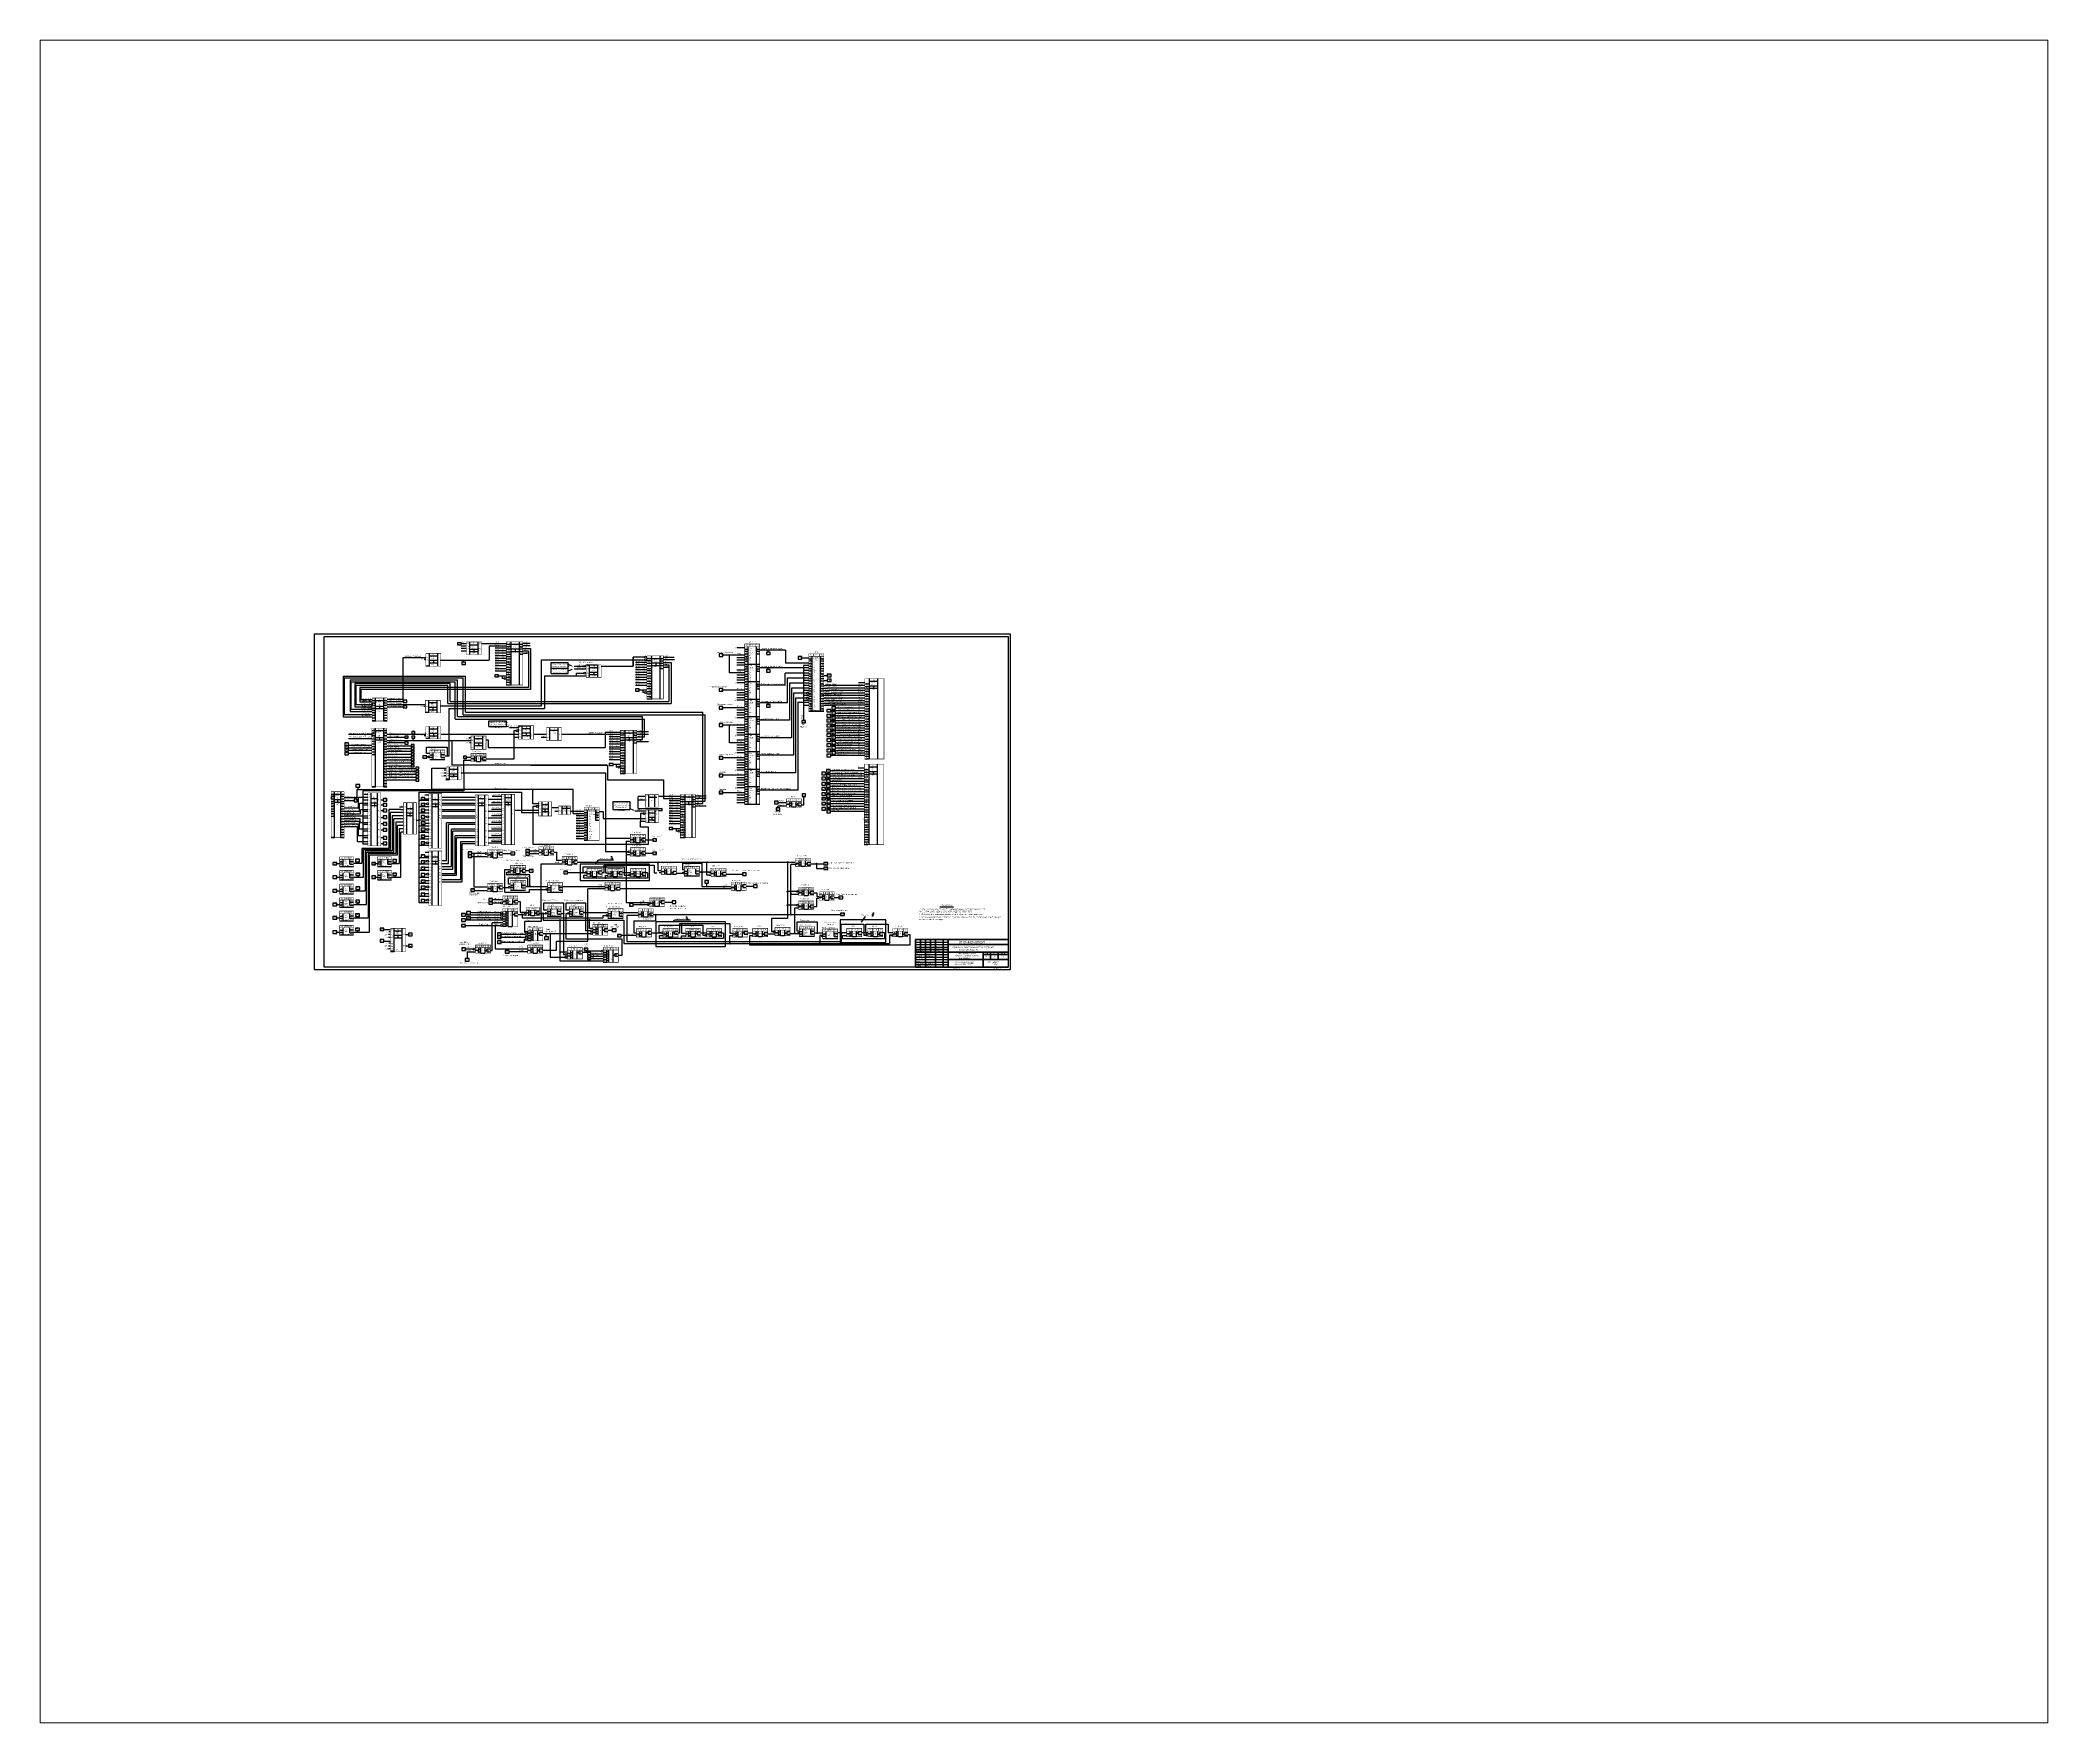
# Paper-space layout 'Layout1' of a CAD drawing. Header units: millimetres. Extents: x 24 to 219, y 20 to 184.
# The model-space entities are those that its viewports show. They can reach past a viewport. Long polylines and large blocks are cut down to what shows.
import ezdxf
from ezdxf.enums import TextEntityAlignment as Align

# ---------------------------------------------------------------- set-up
doc = ezdxf.new("R2010")
doc.units = ezdxf.units.MM
doc.header["$LTSCALE"] = 0.6
doc.linetypes.add('HIDDEN', pattern=[9.525, 6.35, -3.175])
doc.layers.add('1', color=7, linetype='Continuous')
doc.layers.add('TEXT', color=250, linetype='Continuous')
doc.layers.add('MAIN', color=7, linetype='Continuous', lineweight=50)
doc.styles.add('ADRF1', font='romans', dxfattribs={"oblique": 15})
doc.styles.add('CYRILLIC', font='CYRILLIC.shx', dxfattribs={"height": 2.5})
doc.styles.add('ROMANC', font='ROMANC.shx', dxfattribs={"height": 2.5})
doc.styles.get("Standard").update_dxf_attribs({"font": '', "oblique": 15})
doc.styles.get('Standard').set_extended_font_data('GOST type A')

msp = doc.modelspace()

# ---------------------------------------------------------------- hatches: boundary and pattern name
h = msp.add_hatch(color=256)
edge = h.paths.add_edge_path()
edge.add_arc((568.6, 564.2), 1.15, 0, 360)
h = msp.add_hatch(color=256)
edge = h.paths.add_edge_path()
edge.add_arc((716.7, 533.7), 1.15, 0, 360)
h = msp.add_hatch(color=256)
edge = h.paths.add_edge_path()
edge.add_arc((716.7, 523.7), 1.15, 0, 360)
h = msp.add_hatch(color=256)
edge = h.paths.add_edge_path()
edge.add_arc((716.7, 513.7), 1.15, 0, 360)
h = msp.add_hatch(color=256)
edge = h.paths.add_edge_path()
edge.add_arc((716.7, 503.7), 1.15, 0, 360)
h = msp.add_hatch(color=256)
edge = h.paths.add_edge_path()
edge.add_arc((716.7, 493.7), 1.15, 0, 360)
h = msp.add_hatch(color=256)
edge = h.paths.add_edge_path()
edge.add_arc((716.7, 483.7), 1.15, 0, 360)
h = msp.add_hatch(color=256)
edge = h.paths.add_edge_path()
edge.add_arc((716.7, 473.7), 1.15, 0, 360)
h = msp.add_hatch(color=256)
edge = h.paths.add_edge_path()
edge.add_arc((716.7, 463.7), 1.15, 0, 360)
h = msp.add_hatch(color=256)
edge = h.paths.add_edge_path()
edge.add_arc((568.6, 424.2), 1.15, 0, 360)

# ---------------------------------------------------------------- linework, layer by layer
for p, q in [((1130.8, 606.5), (-262.2, 606.5)), ((-262.2, 606.5), (-262.2, -64.3)), ((1130.8, -64.3), (1130.8, 606.5)), ((-242.2, 601.5), (1125.8, 601.5)), ((-242.2, -59.3), (-242.2, 601.5)), ((-31.6, 542.3), (-31.6, 567.9)), ((-31.6, 563.1), (-15.6, 563.1)), ((-15.6, 567.9), (-15.6, 542.3)), ((24.5, 590), (32.1, 590)), ((24.5, 589.9), (24.5, 584.8)), ((24.5, 584.8), (32.1, 584.8)), ((42.2, 587.3), (32, 587.3)), ((41.5, 582.5), (32, 582.5)), ((32.1, 584.8), (32.1, 589.9)), ((42.2, 577.9), (32.3, 577.9)), ((42.2, 572.6), (32.3, 572.6)), ((49.6, 565.6), (49.6, 590.7)), ((49.6, 585.2), (65.1, 585.2)), ((49.6, 576.5), (65.1, 576.5)), ((49.6, 571.5), (65.1, 571.5)), ((57.1, 576.5), (57.1, 571.5)), ((65.1, 590.7), (65.1, 565.6)), ((122.2, 586.2), (148.2, 586.2)), ((132.2, 581.2), (122.2, 581.2)), ((132.2, 576.2), (122.2, 576.2)), ((122.2, 571.2), (132.2, 571.2)), ((122.2, 566.2), (132.2, 566.2)), ((132.2, 504.7), (132.2, 591.2)), ((132.2, 577), (148.2, 577)), ((132.2, 572), (148.2, 572)), ((140.2, 577), (140.2, 572)), ((148.2, 591.2), (148.2, 504.7)), ((148.2, 586.2), (155.2, 586.2)), ((148.2, 581.2), (155.2, 581.2)), ((155.2, 576.2), (148.2, 576.2)), ((155.2, 571.2), (148.2, 571.2)), ((148.2, 566.2), (155.2, 566.2)), ((154.9, 578), (170.9, 578)), ((154.9, 573), (166.4, 573)), ((154.9, 568.5), (164.9, 568.5)), ((166.4, 573), (166.4, 499.5)), ((170.9, 578), (170.9, 496)), ((413.4, 476.6), (413.4, 563)), ((429.4, 563), (429.4, 476.6)), ((555.6, 567), (548.1, 567)), ((548.1, 567), (548.1, 561.8)), ((555.6, 561.8), (555.6, 567)), ((568.6, 564.2), (555.6, 564.2)), ((568.6, 529.2), (568.6, 564.2)), ((599.2, 564.2), (568.6, 564.2)), ((599.2, 579.2), (583.4, 579.2)), ((599.1, 576.7), (606.1, 576.7)), ((606.1, 571.7), (599.1, 571.7)), ((606.1, 566.7), (599.1, 566.7)), ((606.1, 546.7), (606.1, 581.7)), ((622.1, 581.7), (622.1, 546.7)), ((622.1, 576.7), (629.1, 576.7)), ((629.1, 571.7), (622.1, 571.7)), ((629.1, 566.7), (622.1, 566.7)), ((680.5, 574.2), (629.1, 574.2)), ((642.4, 570.6), (642.4, 565.5)), ((649.9, 570.6), (642.4, 570.6)), ((642.4, 565.5), (649.9, 565.5)), ((645.7, 570.5), (645.7, 574.2)), ((649.9, 565.5), (649.9, 570.6)), ((680.4, 574.2), (680.4, 548.7)), ((734.3, 527.2), (734.3, 562.2)), ((750.3, 562.2), (750.3, 527.2)), ((1125.8, 601.5), (1125.8, -59.3)), ((-203.8, 522.7), (40.7, 522.7)), ((-203.8, 522.7), (-203.8, 441.3)), ((-38.8, 555.7), (-41.8, 555.7)), ((-31.6, 542.7), (-38.6, 542.7)), ((-31.6, 554.2), (-15.6, 554.2)), ((-31.6, 549.2), (-15.6, 549.2)), ((-23.6, 554.2), (-23.6, 549.2)), ((33.3, 551), (40.8, 551)), ((33.3, 550.9), (33.3, 545.7)), ((33.3, 545.7), (40.8, 545.7)), ((37, 551), (37, 554.8)), ((40.7, 450.4), (40.7, 522.7)), ((40.8, 545.7), (40.8, 550.9)), ((107, 525), (99.5, 525)), ((99.5, 525), (99.5, 520.8)), ((107, 520.8), (107, 525)), ((114.1, 522.7), (114.1, 517.7)), ((132.2, 561.2), (122.2, 561.2)), ((132.2, 556.2), (122.2, 556.2)), ((122.2, 551.2), (132.2, 551.2)), ((132.2, 545.7), (122.2, 545.7)), ((122.2, 540.7), (132.2, 540.7)), ((122.2, 535.7), (132.2, 535.7)), ((122.2, 530.7), (132.2, 530.7)), ((132.2, 525.2), (122.2, 525.2)), ((198.9, 523.2), (198.9, 458)), ((258.8, 537.2), (282, 537.2)), ((259, 542.2), (282.1, 542.2)), ((281.3, 545.2), (304.3, 545.2)), ((288.8, 525.7), (304.9, 525.7)), ((288.9, 525.7), (288.9, 544.8)), ((288.9, 539.8), (304.9, 539.8)), ((288.9, 530.7), (304.9, 530.7)), ((288.9, 519.9), (288.9, 525.7)), ((297.3, 530.7), (297.3, 525.7)), ((304.9, 545.2), (304.9, 526.3)), ((304.9, 526.3), (304.9, 519.9)), ((403.4, 558), (429.4, 558)), ((413.4, 553), (403.4, 553)), ((413.4, 548), (403.4, 548)), ((403.4, 543), (413.4, 543)), ((403.4, 538), (413.4, 538)), ((413.4, 533), (403.4, 533)), ((413.4, 528), (403.4, 528)), ((403.4, 523), (413.4, 523)), ((413.4, 548.9), (429.4, 548.9)), ((413.4, 543.9), (429.4, 543.9)), ((421.4, 548.9), (421.4, 543.9)), ((429.4, 558), (436.4, 558)), ((429.4, 553), (436.4, 553)), ((436.4, 548), (429.4, 548)), ((436.4, 543), (429.4, 543)), ((429.4, 538), (436.4, 538)), ((436.1, 549.9), (452.1, 549.9)), ((436.1, 544.9), (447.6, 544.9)), ((436.1, 540.4), (446.1, 540.4)), ((447.6, 544.9), (447.6, 471.5)), ((452.1, 549.9), (452.1, 468)), ((548.1, 561.8), (555.6, 561.8)), ((599.2, 529.2), (568.6, 529.2)), ((599.2, 559.2), (583.4, 559.2)), ((599.2, 554.2), (583.4, 554.2)), ((599.2, 549.2), (583.4, 549.2)), ((599.2, 544.2), (583.4, 544.2)), ((599.2, 534.2), (583.4, 534.2)), ((599.2, 524.2), (583.4, 524.2)), ((599.1, 561.7), (606.1, 561.7)), ((599.1, 561.7), (606.1, 561.7)), ((606.1, 556.7), (599.1, 556.7)), ((606.1, 551.7), (599.1, 551.7)), ((599.1, 546.7), (629.1, 546.7)), ((599.1, 541.7), (606.1, 541.7)), ((606.1, 536.7), (599.1, 536.7)), ((606.1, 531.7), (599.1, 531.7)), ((599.1, 526.7), (606.1, 526.7)), ((599.1, 526.7), (606.1, 526.7)), ((606.1, 511.7), (606.1, 546.7)), ((622.1, 546.7), (622.1, 511.7)), ((622.1, 541.7), (629.1, 541.7)), ((629.1, 536.7), (622.1, 536.7)), ((629.1, 531.7), (622.1, 531.7)), ((727.3, 539.2), (629.1, 539.2)), ((642.4, 535.8), (642.4, 530.6)), ((649.9, 535.8), (642.4, 535.8)), ((642.4, 530.6), (649.9, 530.6)), ((645.7, 535.6), (645.7, 539.3)), ((649.9, 530.6), (649.9, 535.8)), ((727.2, 528.7), (680.2, 528.7)), ((680.2, 504.4), (680.2, 528.7)), ((727.2, 548.7), (680.4, 548.7)), ((706, 561.7), (706, 556.5)), ((713.5, 561.7), (706, 561.7)), ((706, 556.5), (713.5, 556.5)), ((713.5, 556.5), (713.5, 561.7)), ((727.2, 558.7), (713.5, 558.7)), ((727.2, 543.7), (716.7, 543.7)), ((727.2, 533.7), (716.7, 533.7)), ((727.2, 523.7), (716.7, 523.7)), ((716.8, 543.7), (716.8, 433.9)), ((727.3, 557.2), (734.3, 557.2)), ((734.3, 552.2), (727.3, 552.2)), ((734.3, 547.2), (727.3, 547.2)), ((727.3, 542.2), (734.3, 542.2)), ((727.3, 542.2), (734.3, 542.2)), ((734.3, 537.2), (727.3, 537.2)), ((734.3, 532.2), (727.3, 532.2)), ((727.3, 527.2), (734.3, 527.2)), ((727.3, 522.2), (734.3, 522.2)), ((734.3, 452.2), (734.3, 527.2)), ((750.3, 557.2), (757.3, 557.2)), ((757.3, 552.2), (750.3, 552.2)), ((757.3, 547.2), (750.3, 547.2)), ((750.3, 542.2), (757.3, 542.2)), ((757.3, 537.2), (750.3, 537.2)), ((757.3, 532.2), (750.3, 532.2)), ((750.3, 527.2), (757.3, 527.2)), ((750.3, 527.2), (750.3, 492.2)), ((750.3, 527.2), (750.3, 492.2)), ((750.3, 522.2), (757.3, 522.2)), ((757.4, 523.7), (764.1, 523.7)), ((764.1, 526.5), (764.1, 521.3)), ((771.7, 526.5), (764.1, 526.5)), ((771.7, 521.3), (771.7, 526.5)), ((-201.8, 519.2), (35.7, 519.2)), ((-201.8, 519.2), (-201.8, 445.8)), ((-190.2, 514.8), (-190.2, 451.6)), ((-190.2, 514.8), (25, 514.8)), ((-188.4, 511.3), (-188.4, 456.1)), ((-188.4, 511.3), (20, 511.3)), ((-180.5, 507.5), (-180.5, 461)), ((10.3, 507.5), (-180.5, 507.5)), ((-178.6, 504), (-178.6, 465.5)), ((5.3, 504), (-178.6, 504)), ((166.4, 499.5), (-170.3, 499.5)), ((-170.3, 499.5), (-170.3, 471)), ((170.9, 496), (-168.6, 496)), ((-168.6, 496), (-168.6, 475.5)), ((5.3, 468), (5.3, 504)), ((10.3, 471.5), (10.3, 507.5)), ((20, 436.8), (20, 511.3)), ((25, 441.7), (25, 514.8)), ((35.7, 445.4), (35.7, 519.2)), ((99.5, 520.8), (107, 520.8)), ((122.2, 520.2), (132.2, 520.2)), ((122.2, 515.2), (132.2, 515.2)), ((122.2, 510.2), (132.2, 510.2)), ((132.2, 504.7), (122.2, 504.7)), ((132.2, 504.2), (122.2, 504.2)), ((388.3, 496.8), (380.7, 496.8)), ((380.7, 496.8), (380.7, 492.6)), ((380.7, 492.6), (388.3, 492.6)), ((388.3, 492.6), (388.3, 496.8)), ((395.3, 494.6), (395.3, 489.5)), ((413.4, 517.5), (403.4, 517.5)), ((403.4, 512.5), (413.4, 512.5)), ((403.4, 507.5), (413.4, 507.5)), ((403.4, 502.5), (413.4, 502.5)), ((413.4, 497), (403.4, 497)), ((403.4, 492), (413.4, 492)), ((403.4, 487), (413.4, 487)), ((403.4, 482), (413.4, 482)), ((548.1, 497.4), (548.1, 492.2)), ((555.6, 497.4), (548.1, 497.4)), ((548.1, 492.2), (555.6, 492.2)), ((555.6, 492.2), (555.6, 497.4)), ((599.2, 494.2), (555.6, 494.2)), ((599.2, 519.2), (583.4, 519.2)), ((599.2, 514.2), (583.4, 514.2)), ((599.2, 509.2), (583.4, 509.2)), ((599.2, 489.2), (583.4, 489.2)), ((599.2, 484.2), (583.4, 484.2)), ((606.1, 521.7), (599.1, 521.7)), ((606.1, 516.7), (599.1, 516.7)), ((599.1, 511.7), (629.1, 511.7)), ((599.1, 506.7), (606.1, 506.7)), ((606.1, 501.7), (599.1, 501.7)), ((606.1, 496.7), (599.1, 496.7)), ((599.1, 491.7), (606.1, 491.7)), ((599.1, 491.7), (606.1, 491.7)), ((606.1, 486.7), (599.1, 486.7)), ((606.1, 476.7), (606.1, 511.7)), ((622.1, 511.7), (622.1, 476.7)), ((622.1, 506.7), (629.1, 506.7)), ((629.1, 501.7), (622.1, 501.7)), ((629.1, 496.7), (622.1, 496.7)), ((680.5, 504.2), (629.1, 504.2)), ((727.2, 518.7), (684.1, 518.7)), ((684.1, 518.7), (684.1, 469.2)), ((727.2, 508.7), (688.5, 508.7)), ((688.5, 508.7), (688.5, 434.2)), ((727.2, 498.7), (692.4, 498.7)), ((692.4, 498.7), (692.4, 399.2)), ((696.5, 488.7), (696.5, 364.2)), ((722.5, 488.7), (696.5, 488.7)), ((727.2, 513.7), (716.7, 513.7)), ((727.2, 503.7), (716.7, 503.7)), ((727.2, 493.7), (716.7, 493.7)), ((727.2, 483.7), (716.7, 483.7)), ((727.2, 488.7), (726.5, 488.7)), ((734.3, 517.2), (727.3, 517.2)), ((734.3, 512.2), (727.3, 512.2)), ((734.3, 512.2), (727.3, 512.2)), ((734.3, 507.2), (727.3, 507.2)), ((727.3, 502.2), (734.3, 502.2)), ((727.3, 502.2), (734.3, 502.2)), ((734.3, 497.2), (727.3, 497.2)), ((734.3, 492.2), (727.3, 492.2)), ((727.3, 487.2), (734.3, 487.2)), ((727.3, 482.2), (734.3, 482.2)), ((757.3, 517.2), (750.3, 517.2)), ((757.3, 512.2), (750.3, 512.2)), ((750.3, 507.2), (757.3, 507.2)), ((757.3, 502.2), (750.3, 502.2)), ((757.3, 497.2), (750.3, 497.2)), ((750.3, 492.2), (750.3, 452.2)), ((757.3, 492.2), (750.3, 492.2)), ((750.3, 492.2), (750.3, 467.2)), ((750.3, 492.2), (750.3, 467.2)), ((750.3, 487.2), (757.3, 487.2)), ((757.3, 482.2), (750.3, 482.2)), ((757.4, 483.7), (754.5, 483.7)), ((839.4, 483.7), (754.5, 483.7)), ((757.4, 513.7), (764.1, 513.7)), ((757.4, 503.7), (759.9, 503.7)), ((757.4, 498.7), (764, 498.7)), ((757.4, 493.7), (768.3, 493.7)), ((757.4, 488.7), (772.4, 488.7)), ((839.4, 503.7), (759.9, 503.7)), ((839.4, 498.7), (764, 498.7)), ((764.1, 521.3), (771.7, 521.3)), ((771.7, 516.7), (764.1, 516.7)), ((764.1, 516.7), (764.1, 511.5)), ((764.1, 511.5), (771.7, 511.5)), ((839.4, 493.7), (768.3, 493.7)), ((771.7, 511.5), (771.7, 516.7)), ((839.4, 488.7), (772.4, 488.7)), ((839.3, 509.3), (826.8, 509.3)), ((839.4, 506.8), (848.7, 506.8)), ((839.4, 501.5), (848.7, 501.5)), ((848.7, 496.5), (839.4, 496.5)), ((846.4, 491.5), (839.4, 491.5)), ((839.4, 486.5), (848.7, 486.5)), ((839.4, 486.5), (846.4, 486.5)), ((848.7, 356.6), (848.7, 517.3)), ((848.7, 512.3), (864.7, 512.3)), ((848.7, 503.1), (864.7, 503.1)), ((848.7, 498.1), (864.7, 498.1)), ((856.7, 503.1), (856.7, 498.1)), ((864.7, 517.3), (864.7, 356.6)), ((-201.8, 445.8), (-146, 445.8)), ((-190.2, 451.6), (-146, 451.6)), ((-188.4, 456.1), (-146, 456.1)), ((-180.5, 461), (-146, 461)), ((-178.6, 465.5), (-146, 465.5)), ((-170.3, 471), (-146, 471)), ((-168.6, 475.5), (-146, 475.5)), ((-146, 473.6), (-123, 473.6)), ((-146, 468.6), (-146, 463.6)), ((-139, 468.6), (-146, 468.6)), ((-139, 463.6), (-146, 463.6)), ((-146, 458.6), (-139, 458.6)), ((-139, 454), (-146, 454)), ((-139, 449), (-146, 449)), ((-139, 443.5), (-146, 443.5)), ((-139, 432.8), (-139, 478.6)), ((-139, 473.6), (-139, 468.6)), ((-139, 462.5), (-123, 462.5)), ((-139, 457.5), (-123, 457.5)), ((-138, 468.6), (-138, 468.6)), ((-131, 462.5), (-131, 457.5)), ((-123, 478.6), (-123, 432.8)), ((-123, 473.6), (-116, 473.6)), ((-116, 468.6), (-123, 468.6)), ((-116, 463.6), (-123, 463.6)), ((-123, 458.6), (-116, 458.6)), ((-116, 454), (-123, 454)), ((-116, 449), (-123, 449)), ((-116, 443.5), (-123, 443.5)), ((-76.3, 474.1), (-83.9, 474.1)), ((-83.9, 474.1), (-83.9, 469.9)), ((-83.9, 469.9), (-76.3, 469.9)), ((-76.3, 463.1), (-83.9, 463.1)), ((-83.9, 463.1), (-83.9, 458.9)), ((-83.9, 458.9), (-76.3, 458.9)), ((-76.3, 469.9), (-76.3, 474.1)), ((-76.3, 458.9), (-76.3, 463.1)), ((-39.7, 461.8), (-42.7, 461.8)), ((-32.5, 449.6), (-39.5, 449.6)), ((-32.5, 449.1), (-32.5, 474)), ((-32.5, 469.4), (-16.5, 469.4)), ((-32.5, 460.3), (-16.5, 460.3)), ((-32.5, 455.3), (-16.5, 455.3)), ((-24.5, 460.3), (-24.5, 455.3)), ((-16.5, 474), (-16.5, 449.1)), ((25, 441.7), (394.4, 441.7)), ((35.7, 445.4), (519.9, 445.4)), ((40.7, 450.4), (515.4, 450.4)), ((182.4, 468), (452.1, 468)), ((187.4, 471.5), (447.6, 471.5)), ((394.4, 396), (394.4, 441.7)), ((413.4, 476.5), (403.4, 476.5)), ((413.4, 476.1), (403.4, 476.1)), ((515.4, 267.7), (515.4, 450.4)), ((519.9, 272.7), (519.9, 445.4)), ((555.6, 461.4), (548.1, 461.4)), ((548.1, 461.4), (548.1, 456.3)), ((548.1, 456.3), (555.6, 456.3)), ((555.6, 456.3), (555.6, 461.4)), ((599.2, 459.2), (555.6, 459.2)), ((599.2, 479.2), (583.4, 479.2)), ((599.2, 474.2), (583.4, 474.2)), ((599.2, 454.2), (583.4, 454.2)), ((599.2, 449.2), (583.4, 449.2)), ((599.2, 444.2), (583.4, 444.2)), ((606.1, 481.7), (599.1, 481.7)), ((599.1, 476.7), (629.1, 476.7)), ((599.1, 471.7), (606.1, 471.7)), ((606.1, 466.7), (599.1, 466.7)), ((606.1, 461.7), (599.1, 461.7)), ((599.1, 456.7), (606.1, 456.7)), ((599.1, 456.7), (606.1, 456.7)), ((606.1, 451.7), (599.1, 451.7)), ((606.1, 446.7), (599.1, 446.7)), ((599.1, 441.7), (629.1, 441.7)), ((606.1, 441.7), (606.1, 476.7)), ((606.1, 406.7), (606.1, 441.7)), ((622.1, 476.7), (622.1, 441.7)), ((622.1, 471.7), (629.1, 471.7)), ((629.1, 466.7), (622.1, 466.7)), ((629.1, 461.7), (622.1, 461.7)), ((622.1, 441.7), (622.1, 406.7)), ((684.1, 469.2), (629.1, 469.2)), ((649.9, 465.9), (642.4, 465.9)), ((642.4, 465.9), (642.4, 460.7)), ((642.4, 460.7), (649.9, 460.7)), ((645.7, 465.7), (645.7, 469.4)), ((649.9, 460.7), (649.9, 465.9)), ((700.6, 478.7), (700.6, 329.2)), ((722.7, 478.7), (700.6, 478.7)), ((727.2, 469.4), (705.3, 469.4)), ((705.3, 469.4), (705.3, 294.2)), ((727.2, 473.7), (716.7, 473.7)), ((727.2, 463.7), (716.7, 463.7)), ((727.2, 478.7), (726.7, 478.7)), ((734.3, 477.2), (727.3, 477.2)), ((734.3, 472.2), (727.3, 472.2)), ((734.3, 472.2), (727.3, 472.2)), ((727.3, 467.2), (734.3, 467.2)), ((727.3, 462.2), (734.3, 462.2)), ((734.3, 457.2), (727.3, 457.2)), ((757.3, 452.2), (727.3, 452.2)), ((727.3, 452.2), (757.3, 452.2)), ((757.3, 477.2), (750.3, 477.2)), ((750.3, 472.2), (757.3, 472.2)), ((757.3, 467.2), (750.3, 467.2)), ((757.3, 462.2), (750.3, 462.2)), ((750.3, 457.2), (757.3, 457.2)), ((757.4, 478.7), (758.7, 478.7)), ((757.4, 473.7), (839.4, 473.7)), ((757.4, 468.7), (767.1, 468.7)), ((757.4, 464.1), (771.3, 464.1)), ((839.4, 478.7), (758.7, 478.7)), ((771.2, 456), (763.6, 456)), ((763.6, 456), (763.6, 450.8)), ((763.6, 450.8), (771.2, 450.8)), ((763.6, 445.9), (763.6, 440.7)), ((771.2, 445.9), (763.6, 445.9)), ((839.4, 468.7), (767.1, 468.7)), ((771.2, 450.8), (771.2, 456)), ((839.4, 453), (771.2, 453)), ((771.2, 440.7), (771.2, 445.9)), ((839.4, 442.9), (771.2, 442.9)), ((839.4, 464.1), (771.3, 464.1)), ((780.6, 461.6), (773, 461.6)), ((773, 461.6), (773, 456.4)), ((773, 456.4), (780.6, 456.4)), ((773, 450.8), (773, 445.7)), ((780.6, 450.8), (773, 450.8)), ((773, 445.7), (780.6, 445.7)), ((780.6, 456.4), (780.6, 461.6)), ((839.4, 458.6), (780.6, 458.6)), ((780.6, 445.7), (780.6, 450.8)), ((839.4, 447.8), (780.6, 447.8)), ((848.7, 481.5), (839.4, 481.5)), ((848.7, 476.5), (839.4, 476.5)), ((839.4, 471.5), (848.7, 471.5)), ((839.4, 466.5), (848.7, 466.5)), ((848.7, 461.5), (839.4, 461.5)), ((848.7, 456.5), (839.4, 456.5)), ((846.4, 456.5), (839.4, 456.5)), ((848.7, 451.5), (839.4, 451.5)), ((839.4, 446.5), (848.7, 446.5)), ((839.4, 446.5), (846.4, 446.5)), ((-203.8, 441.3), (-146, 441.3)), ((-146.5, 405.8), (-193.5, 405.8)), ((-146.5, 413.5), (-123.5, 413.5)), ((-146.5, 408.5), (-146.5, 401.1)), ((-139.5, 408.5), (-146.5, 408.5)), ((-139.5, 403.2), (-146.5, 403.2)), ((-139, 438.5), (-146, 438.5)), ((-146, 433.2), (-139, 433.2)), ((-139, 433), (-146, 433)), ((-139, 432.8), (-146, 432.8)), ((-139.5, 301.1), (-139.5, 418.5)), ((-139.5, 413.5), (-139.5, 408.5)), ((-138.5, 408.5), (-138.5, 408.5)), ((-123.5, 418.5), (-123.5, 301.1)), ((-123.5, 413.5), (-116.5, 413.5)), ((-116.5, 408.5), (-123.5, 408.5)), ((-116.5, 403.2), (-123.5, 403.2)), ((-116, 438.5), (-123, 438.5)), ((-123, 433.2), (-116, 433.2)), ((-116, 432.8), (-123, 432.8)), ((-74, 402.5), (-80.3, 402.5)), ((-80.3, 402.5), (-80.3, 398.3)), ((-74, 398.3), (-74, 402.5)), ((-60.6, 411.6), (-66.8, 411.6)), ((-66.8, 411.6), (-66.8, 407.4)), ((-66.8, 407.4), (-60.6, 407.4)), ((-60.6, 402.4), (-66.7, 402.4)), ((-66.7, 402.4), (-66.7, 398.3)), ((-64.5, 407.4), (-64.5, 406.1)), ((-60.6, 407.4), (-60.6, 411.6)), ((-60.6, 398.3), (-60.6, 402.4)), ((-38.8, 402.8), (-41.8, 402.8)), ((-31.6, 397), (-31.6, 421.7)), ((-31.6, 417.4), (-15.6, 417.4)), ((-31.6, 408.2), (-15.6, 408.2)), ((-31.6, 403.2), (-15.6, 403.2)), ((-23.6, 408.2), (-23.6, 403.2)), ((-15.6, 421.7), (-15.6, 397)), ((20.1, 436.7), (398.9, 436.7)), ((58.6, 376.1), (58.6, 402.7)), ((74.5, 403), (74.5, 376.1)), ((126.4, 420.9), (122.7, 422)), ((137.9, 413.6), (142.3, 413.6)), ((137.9, 357.1), (137.9, 413.6)), ((146, 423.3), (169, 423.3)), ((146.3, 413.6), (146.9, 413.6)), ((146.9, 414.1), (146.9, 416.4)), ((153.7, 403.8), (153.7, 422.9)), ((153.7, 417.9), (169.7, 417.9)), ((153.7, 408.8), (169.7, 408.8)), ((153.7, 396.3), (153.7, 403.8)), ((153.7, 403.8), (169.7, 403.8)), ((162, 408.8), (162, 403.8)), ((169.7, 423.3), (169.7, 404.4)), ((169.7, 404.4), (169.7, 396.3)), ((209.6, 394.2), (209.6, 419.3)), ((209.6, 414.6), (225.6, 414.6)), ((225.1, 419.3), (225.1, 394.2)), ((350.3, 409.2), (376.3, 409.2)), ((360.3, 404.2), (350.3, 404.2)), ((360.3, 327.7), (360.3, 414.2)), ((376.3, 414.2), (376.3, 327.7)), ((376.3, 409.2), (383.3, 409.2)), ((376.3, 404.2), (383.3, 404.2)), ((398.9, 401), (398.9, 436.7)), ((548.1, 427), (548.1, 421.8)), ((555.6, 427), (548.1, 427)), ((548.1, 421.8), (555.6, 421.8)), ((555.6, 421.8), (555.6, 427)), ((568.6, 424.2), (555.6, 424.2)), ((568.6, 389.2), (568.6, 424.2)), ((599.2, 424.2), (568.6, 424.2)), ((599.2, 439.2), (583.4, 439.2)), ((599.2, 419.2), (583.4, 419.2)), ((599.2, 414.2), (583.4, 414.2)), ((599.2, 409.2), (583.4, 409.2)), ((599.2, 404.2), (583.4, 404.2)), ((599.1, 436.7), (606.1, 436.7)), ((606.1, 431.7), (599.1, 431.7)), ((606.1, 426.7), (599.1, 426.7)), ((599.1, 421.7), (606.1, 421.7)), ((599.1, 421.7), (606.1, 421.7)), ((606.1, 416.7), (599.1, 416.7)), ((606.1, 411.7), (599.1, 411.7)), ((599.1, 406.7), (629.1, 406.7)), ((599.1, 401.7), (606.1, 401.7)), ((606.1, 371.7), (606.1, 406.7)), ((622.1, 436.7), (629.1, 436.7)), ((629.1, 431.7), (622.1, 431.7)), ((629.1, 426.7), (622.1, 426.7)), ((622.1, 406.7), (622.1, 371.7)), ((622.1, 401.7), (629.1, 401.7)), ((688.5, 434.2), (629.1, 434.2)), ((713.4, 433.9), (713.4, 428.8)), ((720.9, 433.9), (713.4, 433.9)), ((713.4, 428.8), (720.9, 428.8)), ((720.9, 428.8), (720.9, 433.9)), ((763.6, 440.7), (771.2, 440.7)), ((763.6, 436.3), (763.6, 431.1)), ((771.2, 436.3), (763.6, 436.3)), ((763.6, 431.1), (771.2, 431.1)), ((763.6, 426.4), (763.6, 421.2)), ((771.2, 426.4), (763.6, 426.4)), ((763.6, 421.2), (771.2, 421.2)), ((771.2, 416.6), (763.6, 416.6)), ((763.6, 416.6), (763.6, 411.4)), ((763.6, 411.4), (771.2, 411.4)), ((763.6, 406.9), (763.6, 401.8)), ((771.2, 406.9), (763.6, 406.9)), ((763.6, 401.8), (771.2, 401.8)), ((771.2, 431.1), (771.2, 436.3)), ((839.4, 433.3), (771.2, 433.3)), ((771.2, 421.2), (771.2, 426.4)), ((839.4, 423.4), (771.2, 423.4)), ((771.2, 411.4), (771.2, 416.6)), ((839.4, 413.5), (771.2, 413.5)), ((771.2, 401.8), (771.2, 406.9)), ((839.4, 403.9), (771.2, 403.9)), ((780.6, 441.4), (773, 441.4)), ((773, 441.4), (773, 436.3)), ((773, 436.3), (780.6, 436.3)), ((773, 431.1), (773, 425.9)), ((780.6, 431.1), (773, 431.1)), ((773, 425.9), (780.6, 425.9)), ((780.6, 421.7), (773, 421.7)), ((773, 421.7), (773, 416.5)), ((773, 416.5), (780.6, 416.5)), ((773, 412.1), (773, 406.9)), ((780.6, 412.1), (773, 412.1)), ((773, 406.9), (780.6, 406.9)), ((780.6, 402.2), (773, 402.2)), ((773, 402.2), (773, 397)), ((780.6, 436.3), (780.6, 441.4)), ((839.4, 438.4), (780.6, 438.4)), ((780.6, 425.9), (780.6, 431.1)), ((839.4, 428.1), (780.6, 428.1)), ((780.6, 416.5), (780.6, 421.7)), ((839.4, 418.7), (780.6, 418.7)), ((780.6, 406.9), (780.6, 412.1)), ((839.4, 409.1), (780.6, 409.1)), ((780.6, 397), (780.6, 402.2)), ((839.3, 433), (838.6, 433)), ((839.3, 423), (838.8, 423)), ((848.7, 441.5), (839.4, 441.5)), ((848.7, 436.5), (839.4, 436.5)), ((839.4, 431.5), (848.7, 431.5)), ((839.4, 426.5), (848.7, 426.5)), ((848.7, 421.5), (839.4, 421.5)), ((848.7, 416.5), (839.4, 416.5)), ((846.4, 416.5), (839.4, 416.5)), ((839.4, 411.5), (848.7, 411.5)), ((839.4, 406.2), (848.7, 406.2)), ((848.7, 401.5), (839.4, 401.5)), ((-193.6, 389.1), (-200.6, 389.1)), ((-200.6, 389.1), (-200.6, 383.9)), ((-200.6, 383.9), (-193.6, 383.9)), ((-193.5, 383), (-200.5, 383)), ((-200.5, 383), (-200.5, 378.1)), ((-200.5, 378.1), (-193.5, 378.1)), ((-193.5, 377.3), (-200.5, 377.3)), ((-200.5, 377.3), (-200.5, 372.4)), ((-200.5, 372.4), (-193.5, 372.4)), ((-193.5, 370.6), (-200.5, 370.6)), ((-200.5, 370.6), (-200.5, 365.4)), ((-200.5, 365.4), (-193.5, 365.4)), ((-193.6, 383.9), (-193.6, 389.1)), ((-146.5, 397.3), (-193.5, 397.3)), ((-146.5, 384), (-193.5, 384)), ((-193.5, 378.1), (-193.5, 383)), ((-146.5, 378.5), (-193.5, 378.5)), ((-193.5, 372.4), (-193.5, 377.3)), ((-146.5, 373.5), (-193.5, 373.5)), ((-193.5, 365.4), (-193.5, 370.6)), ((-146.5, 368), (-193.5, 368)), ((-146.5, 397.4), (-139.5, 397.4)), ((-139.5, 392), (-146.5, 392)), ((-139.5, 386.5), (-146.5, 386.5)), ((-139.5, 381), (-146.5, 381)), ((-139.5, 376), (-146.5, 376)), ((-139.5, 370.5), (-146.5, 370.5)), ((-139.5, 364.8), (-146.5, 364.8)), ((-139.5, 400), (-123.5, 400)), ((-139.5, 395), (-123.5, 395)), ((-131.5, 400), (-131.5, 395)), ((-123.5, 397.4), (-116.5, 397.4)), ((-116.5, 392), (-123.5, 392)), ((-116.5, 386.5), (-123.5, 386.5)), ((-116.5, 381), (-123.5, 381)), ((-116.5, 376), (-123.5, 376)), ((-116.5, 370.5), (-123.5, 370.5)), ((-116.5, 364.8), (-123.5, 364.8)), ((-116.5, 383.4), (-68.3, 383.4)), ((-116.5, 372.2), (-68.3, 372.2)), ((-116.5, 366.3), (-68.3, 366.3)), ((-116.3, 377.8), (-68.1, 377.8)), ((-80.3, 398.3), (-74, 398.3)), ((-74, 390.9), (-80.3, 390.9)), ((-80.3, 390.9), (-80.3, 386.7)), ((-80.3, 386.7), (-74, 386.7)), ((-74, 386.7), (-74, 390.9)), ((-62.1, 385.8), (-68.1, 385.8)), ((-68.1, 385.8), (-68.1, 381.7)), ((-68.1, 381.7), (-62.1, 381.7)), ((-62.1, 362.7), (-68.1, 362.7)), ((-68.1, 362.7), (-68.1, 358.5)), ((-61.9, 380.2), (-68, 380.2)), ((-68, 380.2), (-68, 376)), ((-68, 376), (-61.9, 376)), ((-61.9, 374.6), (-68, 374.6)), ((-68, 374.6), (-68, 370.4)), ((-68, 370.4), (-61.9, 370.4)), ((-61.9, 368.7), (-68, 368.7)), ((-68, 368.7), (-68, 364.5)), ((-68, 364.5), (-61.9, 364.5)), ((-66.7, 398.3), (-60.6, 398.3)), ((-64.2, 394.1), (-64.2, 398.2)), ((-62.1, 381.7), (-62.1, 385.8)), ((-62.1, 358.5), (-62.1, 362.7)), ((-61.9, 376), (-61.9, 380.2)), ((-61.9, 370.4), (-61.9, 374.6)), ((-61.9, 364.5), (-61.9, 368.7)), ((-36.9, 363.3), (-44.5, 363.3)), ((-44.5, 363.3), (-44.5, 358.1)), ((-31.6, 397.5), (-38.6, 397.5)), ((-37.5, 367.5), (-37.5, 380.3)), ((-37.5, 380.3), (4, 380.3)), ((-31, 367.5), (-37.5, 367.5)), ((-36.9, 358.1), (-36.9, 363.3)), ((-30.7, 364.8), (-23.7, 364.8)), ((-23.7, 354.8), (-23.7, 369.8)), ((-7.7, 359.8), (-7.7, 369.8)), ((-0.7, 364.8), (-7.7, 364.8)), ((4, 380.3), (4, 362.8)), ((42.8, 362.2), (36.7, 362.2)), ((36.7, 362.2), (36.7, 358)), ((42.8, 358), (42.8, 362.2)), ((58.6, 397.9), (74.5, 397.9)), ((58.6, 388.8), (74.5, 388.8)), ((58.6, 383.8), (74.5, 383.8)), ((58.6, 351.6), (58.6, 362.6)), ((62.5, 351.6), (62.5, 362.6)), ((66.5, 388.8), (66.5, 383.8)), ((70.7, 362.6), (70.7, 351.6)), ((137.9, 400.7), (147, 400.7)), ((202.3, 399.5), (191.7, 399.5)), ((360.3, 399.2), (350.3, 399.2)), ((350.3, 394.2), (360.3, 394.2)), ((350.3, 389.2), (360.3, 389.2)), ((360.3, 384.2), (350.3, 384.2)), ((360.3, 379.2), (350.3, 379.2)), ((350.3, 374.2), (360.3, 374.2)), ((360.3, 368.7), (350.3, 368.7)), ((350.3, 363.7), (360.3, 363.7)), ((360.3, 400), (376.3, 400)), ((360.3, 395), (376.3, 395)), ((368.3, 400), (368.3, 395)), ((383.3, 399.2), (376.3, 399.2)), ((383.3, 394.2), (376.3, 394.2)), ((376.3, 389.2), (383.3, 389.2)), ((382.9, 401), (398.9, 401)), ((382.9, 396), (394.4, 396)), ((548.1, 361.6), (548.1, 356.4)), ((555.6, 361.6), (548.1, 361.6)), ((555.6, 356.4), (555.6, 361.6)), ((599.2, 389.2), (568.6, 389.2)), ((599.2, 394.2), (583.4, 394.2)), ((599.2, 384.2), (583.4, 384.2)), ((599.2, 379.2), (583.4, 379.2)), ((599.2, 374.2), (583.4, 374.2)), ((599.2, 369.2), (583.4, 369.2)), ((606.1, 396.7), (599.1, 396.7)), ((606.1, 391.7), (599.1, 391.7)), ((599.1, 386.7), (606.1, 386.7)), ((599.1, 386.7), (606.1, 386.7)), ((606.1, 381.7), (599.1, 381.7)), ((606.1, 376.7), (599.1, 376.7)), ((599.1, 371.7), (629.1, 371.7)), ((599.1, 366.7), (606.1, 366.7)), ((606.1, 361.7), (599.1, 361.7)), ((606.1, 336.7), (606.1, 371.7)), ((629.1, 396.7), (622.1, 396.7)), ((629.1, 391.7), (622.1, 391.7)), ((622.1, 371.7), (622.1, 336.7)), ((622.1, 366.7), (629.1, 366.7)), ((629.1, 361.7), (622.1, 361.7)), ((692.4, 399.2), (629.1, 399.2)), ((696.5, 364.2), (629.1, 364.2)), ((771.2, 396.9), (763.6, 396.9)), ((763.6, 396.9), (763.6, 391.7)), ((763.6, 391.7), (771.2, 391.7)), ((763.6, 386.8), (763.6, 381.6)), ((771.2, 386.8), (763.6, 386.8)), ((763.6, 381.6), (771.2, 381.6)), ((771.2, 376.4), (763.6, 376.4)), ((763.6, 376.4), (763.6, 371.3)), ((763.6, 371.3), (771.2, 371.3)), ((763.6, 366.5), (763.6, 361.3)), ((771.2, 366.5), (763.6, 366.5)), ((771.2, 391.7), (771.2, 396.9)), ((839.4, 393.8), (771.2, 393.8)), ((771.2, 381.6), (771.2, 386.8)), ((839.4, 383.8), (771.2, 383.8)), ((771.2, 371.3), (771.2, 376.4)), ((839.4, 373.4), (771.2, 373.4)), ((771.2, 361.3), (771.2, 366.5)), ((839.4, 363.5), (771.2, 363.5)), ((773, 397), (780.6, 397)), ((773, 391.7), (773, 386.5)), ((780.6, 391.7), (773, 391.7)), ((773, 386.5), (780.6, 386.5)), ((780.6, 381.6), (773, 381.6)), ((773, 381.6), (773, 376.5)), ((773, 376.5), (780.6, 376.5)), ((773, 371.6), (773, 366.4)), ((780.6, 371.6), (773, 371.6)), ((773, 366.4), (780.6, 366.4)), ((839.4, 399.2), (780.6, 399.2)), ((780.6, 386.5), (780.6, 391.7)), ((839.4, 388.7), (780.6, 388.7)), ((780.6, 376.5), (780.6, 381.6)), ((839.4, 378.6), (780.6, 378.6)), ((780.6, 366.4), (780.6, 371.6)), ((839.4, 368.5), (780.6, 368.5)), ((839.4, 396.5), (848.7, 396.5)), ((839.4, 391.5), (848.7, 391.5)), ((848.7, 386.5), (839.4, 386.5)), ((848.7, 381.5), (839.4, 381.5)), ((846.4, 381.5), (839.4, 381.5)), ((848.7, 376.5), (839.4, 376.5)), ((839.4, 371.5), (848.7, 371.5)), ((839.4, 371.5), (846.4, 371.5)), ((848.7, 366.5), (839.4, 366.5)), ((848.7, 361.5), (839.4, 361.5)), ((-116.5, 359), (-123.5, 359)), ((-116.5, 353.3), (-123.5, 353.3)), ((-116.5, 347.8), (-123.5, 347.8)), ((-116.5, 342), (-123.5, 342)), ((-116.5, 336.1), (-123.5, 336.1)), ((-116.5, 330.4), (-123.5, 330.4)), ((-116.5, 324.9), (-123.5, 324.9)), ((-116.5, 360.3), (-68.3, 360.3)), ((-116.5, 354.8), (-68.3, 354.8)), ((-116.5, 349), (-68.3, 349)), ((-116.5, 342.9), (-68.3, 342.9)), ((-116.5, 337.9), (-59, 337.9)), ((-116.5, 332.1), (-59, 332.1)), ((-116.5, 326.6), (-59, 326.6)), ((-68.1, 358.5), (-62.1, 358.5)), ((-62.1, 357.2), (-68.1, 357.2)), ((-68.1, 357.2), (-68.1, 353.1)), ((-68.1, 353.1), (-62.1, 353.1)), ((-62.1, 351.4), (-68.1, 351.4)), ((-68.1, 351.4), (-68.1, 347.3)), ((-68.1, 347.3), (-62.1, 347.3)), ((-62.1, 345.3), (-68.1, 345.3)), ((-68.1, 345.3), (-68.1, 341.1)), ((-68.1, 341.1), (-62.1, 341.1)), ((-62.1, 353.1), (-62.1, 357.2)), ((-62.1, 347.3), (-62.1, 351.4)), ((-62.1, 341.1), (-62.1, 345.3)), ((-52.6, 340.3), (-58.8, 340.3)), ((-58.8, 340.3), (-58.8, 336.1)), ((-58.8, 336.1), (-52.6, 336.1)), ((-52.6, 334.4), (-58.8, 334.4)), ((-58.8, 334.4), (-58.8, 330.3)), ((-58.8, 330.3), (-52.6, 330.3)), ((-52.6, 329), (-58.8, 329)), ((-58.8, 329), (-58.8, 324.8)), ((-58.8, 324.8), (-52.6, 324.8)), ((-52.6, 323), (-58.8, 323)), ((-58.8, 323), (-58.8, 318.8)), ((-52.6, 336.1), (-52.6, 340.3)), ((-52.6, 330.3), (-52.6, 334.4)), ((-52.6, 324.8), (-52.6, 329)), ((-52.6, 318.8), (-52.6, 323)), ((-44.5, 358.1), (-36.9, 358.1)), ((-34.8, 360.8), (-36.9, 360.8)), ((-23.7, 359.8), (-30.7, 359.8)), ((-0.7, 354.8), (-30.7, 354.8)), ((-7.7, 359.8), (-0.7, 359.8)), ((2.2, 328.6), (-2.5, 328.6)), ((2.2, 323), (-2.5, 323)), ((1.2, 334.2), (-1.8, 334.2)), ((8.9, 315.1), (8.9, 341.2)), ((8.9, 315.7), (8.9, 336.2)), ((8.9, 336.2), (24.8, 336.2)), ((8.9, 327.3), (24.8, 327.3)), ((8.9, 322.3), (24.8, 322.3)), ((16.8, 327.3), (16.8, 322.3)), ((24.8, 341.6), (24.8, 315.1)), ((32, 329), (32, 329)), ((32, 329), (157.5, 329)), ((36.7, 358), (42.8, 358)), ((37.4, 329), (37.4, 354.6)), ((37.4, 354.6), (51.6, 354.6)), ((37.4, 329), (37.4, 293)), ((51.6, 359.8), (42.8, 359.8)), ((51.6, 359.9), (51.1, 359.9)), ((51.9, 354.1), (51.1, 354.1)), ((51.6, 357.6), (58.6, 357.6)), ((58.8, 359.3), (61.9, 359.3)), ((58.8, 354.6), (61.9, 354.6)), ((62.6, 359.3), (61.1, 359.9)), ((62.6, 359.3), (61.1, 358.8)), ((62.6, 354.6), (61.1, 355.1)), ((62.6, 354.6), (61.1, 354.1)), ((62.5, 351.8), (70.7, 351.8)), ((70.8, 357.1), (74.8, 357.1)), ((74.8, 357.1), (73.4, 357.6)), ((74.8, 357.1), (73.4, 356.6)), ((81.8, 359.7), (74.8, 359.7)), ((74.8, 359.6), (74.8, 354.6)), ((74.8, 354.6), (81.8, 354.6)), ((81.1, 357.1), (137.9, 357.1)), ((157.5, 329), (321, 329)), ((321, 329), (321, 232.5)), ((335.8, 347.9), (328.2, 347.9)), ((328.2, 347.9), (328.2, 343.8)), ((328.2, 343.8), (335.8, 343.8)), ((335.8, 343.8), (335.8, 347.9)), ((342.2, 345.7), (342.2, 340.7)), ((350.3, 358.7), (360.3, 358.7)), ((350.3, 353.7), (360.3, 353.7)), ((360.3, 348.2), (350.3, 348.2)), ((350.3, 343.2), (360.3, 343.2)), ((350.3, 338.2), (360.3, 338.2)), ((350.3, 333.2), (360.3, 333.2)), ((360.3, 327.7), (350.3, 327.7)), ((360.3, 327.2), (350.3, 327.2)), ((548.1, 356.4), (555.6, 356.4)), ((548.1, 326.4), (548.1, 321.3)), ((555.6, 326.4), (548.1, 326.4)), ((548.1, 321.3), (555.6, 321.3)), ((599.2, 359.2), (555.6, 359.2)), ((555.6, 321.3), (555.6, 326.4)), ((599.2, 324.2), (555.6, 324.2)), ((599.2, 354.2), (583.4, 354.2)), ((599.2, 349.2), (583.4, 349.2)), ((599.2, 344.2), (583.4, 344.2)), ((599.2, 339.2), (583.4, 339.2)), ((599.2, 334.2), (583.4, 334.2)), ((606.1, 356.7), (599.1, 356.7)), ((599.1, 351.7), (606.1, 351.7)), ((599.1, 351.7), (606.1, 351.7)), ((606.1, 346.7), (599.1, 346.7)), ((606.1, 341.7), (599.1, 341.7)), ((599.1, 336.7), (629.1, 336.7)), ((599.1, 331.7), (606.1, 331.7)), ((606.1, 326.7), (599.1, 326.7)), ((606.1, 321.7), (599.1, 321.7)), ((606.1, 301.7), (606.1, 336.7)), ((629.1, 356.7), (622.1, 356.7)), ((622.1, 336.7), (622.1, 301.7)), ((622.1, 331.7), (629.1, 331.7)), ((629.1, 326.7), (622.1, 326.7)), ((629.1, 321.7), (622.1, 321.7)), ((700.6, 329.2), (629.1, 329.2)), ((760.9, 330.4), (753.3, 330.4)), ((753.3, 330.4), (753.3, 325.2)), ((753.3, 325.2), (760.9, 325.2)), ((760.9, 325.2), (760.9, 330.4)), ((838.2, 327.3), (760.9, 327.3)), ((770.3, 335.9), (762.8, 335.9)), ((762.8, 335.9), (762.8, 330.7)), ((762.8, 330.7), (770.3, 330.7)), ((762.8, 325.5), (762.8, 320.3)), ((770.3, 325.5), (762.8, 325.5)), ((763.6, 361.3), (771.2, 361.3)), ((770.3, 330.7), (770.3, 335.9)), ((838.2, 332.9), (770.3, 332.9)), ((770.3, 320.3), (770.3, 325.5)), ((838.2, 322.5), (770.3, 322.5)), ((838.3, 338.1), (825.8, 338.1)), ((838.4, 335.6), (847.7, 335.6)), ((838.4, 330.4), (847.7, 330.4)), ((847.7, 325.4), (838.4, 325.4)), ((839.4, 356.9), (846.4, 356.9)), ((847.7, 185.4), (847.7, 346.1)), ((847.7, 341.1), (863.7, 341.1)), ((847.7, 332), (863.7, 332)), ((847.7, 327), (863.7, 327)), ((855.7, 332), (855.7, 327)), ((863.7, 346.1), (863.7, 185.4)), ((-228.1, 286.6), (-209.1, 286.6)), ((-228.1, 281.6), (-228.1, 276.6)), ((-221.1, 281.6), (-228.1, 281.6)), ((-221.1, 199.3), (-221.1, 291.6)), ((-221.1, 286.6), (-221.1, 281.6)), ((-220.1, 281.6), (-220.1, 281.6)), ((-209.1, 291.6), (-209.1, 199.3)), ((-209.1, 286.6), (-202.1, 286.6)), ((-202.1, 281.6), (-209.1, 281.6)), ((-178.5, 305.6), (-178.5, 300.5)), ((-170.9, 305.6), (-178.5, 305.6)), ((-178.5, 300.5), (-170.9, 300.5)), ((-174.6, 300.5), (-174.6, 296.3)), ((-170.9, 300.5), (-170.9, 305.6)), ((37.4, 293), (-164.4, 293)), ((-164.4, 293), (-164.4, 186.2)), ((-154.5, 286), (-162, 286)), ((-147.7, 232.8), (-147.7, 288.8)), ((-146.5, 301.4), (-139.5, 301.4)), ((-139.5, 301.3), (-146.5, 301.3)), ((-139.5, 301.3), (-146.5, 301.3)), ((-139.5, 301.3), (-146.5, 301.3)), ((-139.5, 301.3), (-146.5, 301.3)), ((-139.5, 301.1), (-146.5, 301.1)), ((-135.7, 289.2), (-135.7, 233.3)), ((-116.5, 319.1), (-123.5, 319.1)), ((-116.5, 313.1), (-123.5, 313.1)), ((-116.5, 307.3), (-123.5, 307.3)), ((-116.5, 301.5), (-123.5, 301.5)), ((-116.5, 301.5), (-123.5, 301.5)), ((-116.5, 301.5), (-123.5, 301.5)), ((-123.5, 301.4), (-116.5, 301.4)), ((-116.5, 301.3), (-123.5, 301.3)), ((-116.5, 301.3), (-123.5, 301.3)), ((-116.5, 301.3), (-123.5, 301.3)), ((-116.5, 301.2), (-123.5, 301.2)), ((-116.5, 301.1), (-123.5, 301.1)), ((-116.6, 315.2), (-58.9, 315.2)), ((-116.5, 320.6), (-59, 320.6)), ((-58.8, 318.8), (-52.6, 318.8)), ((-52.6, 316.8), (-58.8, 316.8)), ((-58.8, 316.8), (-58.8, 312.6)), ((-58.8, 312.6), (-52.6, 312.6)), ((-52.6, 312.6), (-52.6, 316.8)), ((-51.9, 273.7), (-51.9, 290.3)), ((-51.9, 290.3), (152.7, 290.3)), ((-33.2, 284.2), (-40.7, 284.2)), ((-26.3, 295.9), (-26.6, 295.9)), ((-25.8, 230.9), (-25.8, 287)), ((-13.8, 287.4), (-13.8, 231.5)), ((8.9, 316.2), (1.9, 316.2)), ((1.9, 315.7), (8.9, 315.7)), ((66.8, 232.8), (66.8, 284.3)), ((78.8, 284.8), (78.8, 233.3)), ((119.8, 234.7), (119.8, 285.8)), ((131.8, 286.2), (131.8, 235.2)), ((152.7, 290.3), (152.7, 248.9)), ((175.3, 267.1), (175.3, 295.8)), ((407.5, 260.5), (407.5, 285.5)), ((419, 285.5), (419, 260.5)), ((480.2, 199.4), (480.2, 285.9)), ((493.2, 285.9), (493.2, 199.4)), ((555.6, 292.3), (548.1, 292.3)), ((548.1, 292.3), (548.1, 287.1)), ((548.1, 287.1), (555.6, 287.1)), ((555.6, 287.1), (555.6, 292.3)), ((599.2, 289.2), (555.6, 289.2)), ((599.2, 319.2), (583.4, 319.2)), ((599.2, 314.2), (583.4, 314.2)), ((599.2, 309.2), (583.4, 309.2)), ((599.2, 304.2), (583.4, 304.2)), ((599.2, 299.2), (583.4, 299.2)), ((599.2, 284.2), (583.4, 284.2)), ((599.1, 316.7), (606.1, 316.7)), ((599.1, 316.7), (606.1, 316.7)), ((606.1, 311.7), (599.1, 311.7)), ((606.1, 306.7), (599.1, 306.7)), ((599.1, 301.7), (629.1, 301.7)), ((599.1, 301.7), (629.1, 301.7)), ((599.1, 296.7), (606.1, 296.7)), ((606.1, 291.7), (599.1, 291.7)), ((606.1, 286.7), (599.1, 286.7)), ((599.1, 281.7), (606.1, 281.7)), ((599.1, 281.7), (606.1, 281.7)), ((606.1, 266.7), (606.1, 301.7)), ((622.1, 301.7), (622.1, 266.7)), ((622.1, 296.7), (629.1, 296.7)), ((629.1, 291.7), (622.1, 291.7)), ((629.1, 286.7), (622.1, 286.7)), ((705.3, 294.2), (629.1, 294.2)), ((720.9, 286.9), (713.9, 286.9)), ((713.9, 286.9), (713.9, 281.7)), ((713.9, 281.7), (720.9, 281.7)), ((717.4, 265.3), (717.4, 281.7)), ((720.9, 281.7), (720.9, 286.9)), ((753.3, 320.3), (753.3, 315.1)), ((760.9, 320.3), (753.3, 320.3)), ((753.3, 315.1), (760.9, 315.1)), ((753.3, 309.8), (753.3, 304.6)), ((760.9, 309.8), (753.3, 309.8)), ((753.3, 304.6), (760.9, 304.6)), ((753.3, 299.6), (753.3, 294.5)), ((760.9, 299.6), (753.3, 299.6)), ((753.3, 294.5), (760.9, 294.5)), ((753.3, 289.1), (753.3, 283.9)), ((760.9, 289.1), (753.3, 289.1)), ((753.3, 283.9), (760.9, 283.9)), ((760.9, 315.1), (760.9, 320.3)), ((838.2, 317.3), (760.9, 317.3)), ((760.9, 304.6), (760.9, 309.8)), ((838.2, 306.8), (760.9, 306.8)), ((760.9, 294.5), (760.9, 299.6)), ((838.2, 296.6), (760.9, 296.6)), ((760.9, 283.9), (760.9, 289.1)), ((838.2, 286.1), (760.9, 286.1)), ((762.8, 320.3), (770.3, 320.3)), ((762.8, 315), (762.8, 309.8)), ((770.3, 315), (762.8, 315)), ((762.8, 309.8), (770.3, 309.8)), ((762.8, 304.8), (762.8, 299.7)), ((770.3, 304.8), (762.8, 304.8)), ((762.8, 299.7), (770.3, 299.7)), ((762.8, 294.3), (762.8, 289.1)), ((770.3, 294.3), (762.8, 294.3)), ((762.8, 289.1), (770.3, 289.1)), ((762.8, 284.8), (762.8, 280.1)), ((770.3, 284.8), (762.8, 284.8)), ((770.3, 309.8), (770.3, 315)), ((838.2, 312), (770.3, 312)), ((770.3, 299.7), (770.3, 304.8)), ((838.2, 301.8), (770.3, 301.8)), ((770.3, 289.1), (770.3, 294.3)), ((838.2, 291.3), (770.3, 291.3)), ((770.3, 280.1), (770.3, 284.8)), ((838.2, 281.8), (770.3, 281.8)), ((845.4, 320.4), (838.4, 320.4)), ((838.4, 315.4), (847.7, 315.4)), ((838.4, 315.4), (845.4, 315.4)), ((847.7, 310.4), (838.4, 310.4)), ((847.7, 305.4), (838.4, 305.4)), ((838.4, 300.4), (847.7, 300.4)), ((838.4, 295.4), (847.7, 295.4)), ((847.7, 290.4), (838.4, 290.4)), ((847.7, 285.4), (838.4, 285.4)), ((845.4, 285.4), (838.4, 285.4)), ((-221.1, 276.6), (-228.1, 276.6)), ((-228.1, 271.6), (-221.1, 271.6)), ((-221.1, 267), (-228.1, 267)), ((-221.1, 262), (-228.1, 262)), ((-221.1, 256.5), (-228.1, 256.5)), ((-221.1, 251.5), (-228.1, 251.5)), ((-221.1, 247), (-228.1, 247)), ((-221.1, 241.9), (-228.1, 241.9)), ((-221.1, 275.5), (-209.1, 275.5)), ((-221.1, 270.5), (-209.1, 270.5)), ((-215.1, 275.5), (-215.1, 270.5)), ((-202.1, 276.6), (-209.1, 276.6)), ((-209.1, 271.6), (-202.1, 271.6)), ((-202.1, 267), (-209.1, 267)), ((-202.1, 262), (-209.1, 262)), ((-202.1, 256.5), (-209.1, 256.5)), ((-202.1, 251.5), (-209.1, 251.5)), ((-202.1, 247), (-209.1, 247)), ((-202.1, 241.5), (-209.1, 241.5)), ((-202.1, 273.5), (-182.1, 273.5)), ((-202.1, 259.3), (-173.5, 259.3)), ((-202.1, 252.3), (-171.1, 252.3)), ((-202.1, 246.9), (-169.2, 246.9)), ((-176, 276.2), (-181.9, 276.2)), ((-181.9, 276.2), (-181.9, 271)), ((-181.9, 271), (-176, 271)), ((-176, 271), (-176, 276.2)), ((-173.5, 259.3), (-173.5, 280.3)), ((-173.5, 280.3), (-154.4, 280.3)), ((-171.1, 252.3), (-171.1, 268)), ((-169.2, 246.9), (-169.2, 255.4)), ((-164.4, 275.3), (-154.6, 275.3)), ((-147.7, 277.8), (-135.7, 277.8)), ((-147.7, 268.8), (-135.7, 268.8)), ((-147.7, 263.8), (-135.7, 263.8)), ((-141.3, 268.8), (-141.3, 263.8)), ((-128.4, 274.9), (-124.6, 274.9)), ((-128.4, 264.9), (-124.6, 264.9)), ((-128.4, 253.5), (-124.6, 253.5)), ((-124.2, 277.8), (-124.2, 272.6)), ((-116.7, 277.8), (-124.2, 277.8)), ((-124.2, 272.6), (-116.7, 272.6)), ((-124.2, 267.8), (-124.2, 262.6)), ((-116.7, 267.8), (-124.2, 267.8)), ((-124.2, 262.6), (-116.7, 262.6)), ((-124.2, 256.3), (-124.2, 251.1)), ((-116.7, 256.3), (-124.2, 256.3)), ((-124.2, 251.1), (-116.7, 251.1)), ((-124.2, 242.8), (-124.2, 237.6)), ((-116.7, 242.8), (-124.2, 242.8)), ((-116.7, 272.6), (-116.7, 277.8)), ((-116.7, 262.6), (-116.7, 267.8)), ((-116.7, 251.1), (-116.7, 256.3)), ((-116.7, 237.6), (-116.7, 242.8)), ((-88.3, 255.6), (-112.7, 255.6)), ((-112.7, 255.6), (-112.7, 178.1)), ((-109.2, 175.5), (-109.2, 250)), ((-105.8, 243.3), (-105.8, 172.9)), ((-83.7, 260.3), (-91.2, 260.3)), ((-88.3, 255.6), (-83.9, 255.6)), ((-76.9, 213.1), (-76.9, 268.9)), ((-76.9, 258.1), (-64.9, 258.1)), ((-76.9, 249.1), (-64.9, 249.1)), ((-76.9, 244.1), (-64.9, 244.1)), ((-70.6, 249.1), (-70.6, 244.1)), ((-64.9, 269.3), (-64.9, 213.6)), ((-51.9, 159), (-51.9, 273.7)), ((-32.8, 273.7), (-51.9, 273.7)), ((-32.8, 261.2), (-51.9, 261.2)), ((-32.8, 248.2), (-51.9, 248.2)), ((-48.2, 268.1), (-48.2, 262.9)), ((-40.7, 268.1), (-48.2, 268.1)), ((-48.2, 262.9), (-40.7, 262.9)), ((-48.2, 256.7), (-48.2, 251.5)), ((-40.7, 256.7), (-48.2, 256.7)), ((-48.2, 251.5), (-40.7, 251.5)), ((-48.2, 243.9), (-48.2, 238.7)), ((-40.7, 243.9), (-48.2, 243.9)), ((-48.1, 280), (-48.1, 274.8)), ((-40.6, 280), (-48.1, 280)), ((-48.1, 274.8), (-40.6, 274.8)), ((-40.7, 262.9), (-40.7, 268.1)), ((-40.7, 251.5), (-40.7, 256.7)), ((-40.7, 238.7), (-40.7, 243.9)), ((-40.6, 274.8), (-40.6, 280)), ((-40.4, 277.4), (-32.8, 277.4)), ((-25.8, 276), (-13.8, 276)), ((-25.8, 267), (-13.8, 267)), ((-25.8, 262), (-13.8, 262)), ((-19.5, 267), (-19.5, 262)), ((-6.7, 280.3), (60, 280.3)), ((-6.7, 275.3), (59.8, 275.3)), ((66.8, 277.8), (78.8, 277.8)), ((66.8, 268.8), (78.8, 268.8)), ((66.8, 263.8), (78.8, 263.8)), ((73.1, 268.8), (73.1, 263.8)), ((86.1, 276.6), (113, 276.6)), ((86.1, 264.9), (113, 264.9)), ((86.1, 252.2), (113, 252.2)), ((119.8, 279.7), (131.8, 279.7)), ((119.8, 270.7), (131.8, 270.7)), ((119.8, 265.7), (131.8, 265.7)), ((125.7, 270.7), (125.7, 265.7)), ((139, 254.2), (186.9, 254.2)), ((186.3, 248.9), (152.7, 248.9)), ((187.2, 267.1), (175.3, 267.1)), ((182.4, 262.1), (175.3, 262.1)), ((175.3, 262.1), (175.3, 190.8)), ((186.9, 262.1), (186.5, 262.1)), ((193.7, 242.8), (193.7, 270.6)), ((193.7, 266.1), (205.7, 266.1)), ((193.7, 257), (205.7, 257)), ((193.7, 252), (205.7, 252)), ((199.5, 257), (199.5, 252)), ((205.7, 271), (205.7, 242.8)), ((226.8, 259.1), (212.7, 259.1)), ((215.8, 259.2), (215.8, 259.1)), ((226.7, 252), (219.6, 252)), ((233.8, 245.8), (233.8, 262.9)), ((233.8, 258.7), (249.8, 258.7)), ((242.8, 262.9), (242.8, 245.8)), ((278, 249.7), (285, 249.7)), ((285, 244.7), (278, 244.7)), ((285, 194.2), (285, 254.7)), ((301, 254.7), (301, 234.7)), ((301, 249.7), (308, 249.7)), ((308, 244.7), (301, 244.7)), ((335.4, 271.8), (335.4, 256)), ((369.4, 271.8), (369.4, 256)), ((376.9, 254.3), (369.4, 257.2)), ((400.4, 274.6), (387.5, 274.6)), ((390.5, 247.5), (390.5, 232.5)), ((407.5, 280.5), (423.5, 280.5)), ((407.6, 235.3), (407.6, 254.3)), ((407.6, 249.3), (419.6, 249.3)), ((419.6, 254.8), (419.6, 235.8)), ((470.2, 280.9), (493.2, 280.9)), ((480.2, 275.9), (470.2, 275.9)), ((480.2, 270.9), (470.2, 270.9)), ((470.2, 265.9), (480.2, 265.9)), ((470.2, 260.9), (480.2, 260.9)), ((480.2, 255.9), (470.2, 255.9)), ((480.2, 250.9), (470.2, 250.9)), ((470.2, 245.9), (480.2, 245.9)), ((480.2, 271.7), (493.2, 271.7)), ((480.2, 266.7), (493.2, 266.7)), ((486.7, 271.7), (486.7, 266.7)), ((493.2, 280.9), (500.2, 280.9)), ((493.2, 275.9), (500.2, 275.9)), ((500.2, 270.9), (493.2, 270.9)), ((500.2, 265.9), (493.2, 265.9)), ((493.2, 260.9), (500.2, 260.9)), ((499.9, 272.7), (519.9, 272.7)), ((499.9, 267.7), (515.4, 267.7)), ((599.2, 279.2), (583.4, 279.2)), ((599.2, 274.2), (583.4, 274.2)), ((599.2, 269.2), (583.4, 269.2)), ((606.1, 276.7), (599.1, 276.7)), ((606.1, 271.7), (599.1, 271.7)), ((599.1, 266.7), (629.1, 266.7)), ((606.1, 266.2), (606.1, 266.7)), ((622.1, 266.7), (622.1, 266.2)), ((666.3, 272.5), (658.7, 272.5)), ((658.7, 272.5), (658.7, 267.3)), ((658.7, 267.3), (666.3, 267.3)), ((662, 258.9), (662, 253.7)), ((669.6, 258.9), (662, 258.9)), ((662, 253.7), (669.6, 253.7)), ((665.4, 259), (665.4, 262.3)), ((665.9, 270.1), (682, 270.1)), ((666.3, 267.3), (666.3, 272.5)), ((669.6, 253.7), (669.6, 258.9)), ((682.4, 266.6), (689.4, 266.6)), ((689.4, 260.6), (689.4, 271.6)), ((689.6, 268.3), (692.7, 268.3)), ((689.6, 263.6), (692.7, 263.6)), ((693.3, 268.3), (691.9, 268.9)), ((693.3, 268.4), (691.9, 267.8)), ((693.3, 263.6), (691.9, 264.1)), ((693.3, 263.6), (691.9, 263.1)), ((693.3, 260.6), (693.3, 271.6)), ((693.3, 260.8), (701.5, 260.8)), ((701.5, 271.6), (701.5, 260.6)), ((701.6, 265.8), (705.6, 265.8)), ((705.6, 265.8), (704.2, 266.3)), ((705.6, 265.8), (704.2, 265.3)), ((712.6, 268.5), (705.6, 268.5)), ((705.6, 268.3), (705.6, 263.3)), ((705.6, 263.3), (712.6, 263.3)), ((712.6, 265.3), (717.4, 265.3)), ((753.2, 270.1), (753.2, 264.9)), ((760.8, 270.1), (753.2, 270.1)), ((753.2, 264.9), (760.8, 264.9)), ((753.2, 259.7), (753.2, 254.5)), ((760.8, 259.7), (753.2, 259.7)), ((753.2, 254.5), (760.8, 254.5)), ((753.4, 279.6), (753.4, 274.9)), ((753.4, 279.6), (760.9, 279.6)), ((753.4, 274.9), (760.9, 274.9)), ((760.8, 264.9), (760.8, 270.1)), ((838.2, 267), (760.8, 267)), ((760.8, 254.5), (760.8, 259.7)), ((838.2, 256.7), (760.8, 256.7)), ((760.9, 274.9), (760.9, 279.6)), ((838.2, 277.1), (760.9, 277.1)), ((770.3, 280.1), (762.8, 280.1)), ((763, 274.6), (763, 269.4)), ((770.6, 274.6), (763, 274.6)), ((763, 269.4), (770.6, 269.4)), ((763, 264.9), (763, 259.7)), ((770.5, 264.9), (763, 264.9)), ((763, 259.7), (770.5, 259.7)), ((763, 254.5), (763, 249.4)), ((770.5, 254.5), (763, 254.5)), ((763, 249.4), (770.5, 249.4)), ((770.5, 259.7), (770.5, 264.9)), ((838.2, 261.9), (770.5, 261.9)), ((770.5, 249.4), (770.5, 254.5)), ((838.2, 251.5), (770.5, 251.5)), ((770.6, 269.4), (770.6, 274.6)), ((838.2, 271.5), (770.6, 271.5)), ((838.3, 251.9), (837.8, 251.9)), ((847.7, 280.4), (838.4, 280.4)), ((838.4, 275.4), (847.7, 275.4)), ((838.4, 275.4), (845.4, 275.4)), ((847.7, 270.4), (838.4, 270.4)), ((847.7, 265.4), (838.4, 265.4)), ((838.4, 260.4), (847.7, 260.4)), ((838.4, 255.4), (847.7, 255.4)), ((847.7, 250.4), (838.4, 250.4)), ((847.7, 245.4), (838.4, 245.4)), ((845.4, 245.4), (838.4, 245.4)), ((-202.1, 236.2), (-209.1, 236.2)), ((-202.1, 230.9), (-209.1, 230.9)), ((-202.1, 225.6), (-209.1, 225.6)), ((-202.1, 220.5), (-209.1, 220.5)), ((-202.1, 215.4), (-209.1, 215.4)), ((-202.1, 210.1), (-209.1, 210.1)), ((-202.1, 204.8), (-209.1, 204.8)), ((-202.1, 237.7), (-170.3, 237.7)), ((-202.1, 232.7), (-172.1, 232.7)), ((-202.1, 227.3), (-174.2, 227.3)), ((-202.1, 222), (-176.2, 222)), ((-176.2, 222), (-176.2, 191.8)), ((-174.2, 227.3), (-174.2, 203.2)), ((-172.1, 232.7), (-172.1, 216.3)), ((-170.3, 237.7), (-170.3, 229.3)), ((-147.7, 183.1), (-147.7, 232.8)), ((-135.7, 233.3), (-135.7, 183.1)), ((-128.4, 239.9), (-124.6, 239.9)), ((-128.4, 227.5), (-124.6, 227.5)), ((-128.4, 215.1), (-124.6, 215.1)), ((-124.2, 237.6), (-116.7, 237.6)), ((-124.2, 229.8), (-124.2, 224.6)), ((-116.7, 229.8), (-124.2, 229.8)), ((-124.2, 224.6), (-116.7, 224.6)), ((-124.2, 217.8), (-124.2, 212.6)), ((-116.7, 217.8), (-124.2, 217.8)), ((-124.2, 212.6), (-116.7, 212.6)), ((-124.2, 201.8), (-124.2, 196.6)), ((-116.7, 201.8), (-124.2, 201.8)), ((-116.7, 224.6), (-116.7, 229.8)), ((-116.7, 212.6), (-116.7, 217.8)), ((-116.7, 196.6), (-116.7, 201.8)), ((-102.3, 170.3), (-102.3, 236.8)), ((-98.8, 230.3), (-98.8, 168)), ((-95.3, 165.4), (-95.3, 223.8)), ((-91.9, 217.1), (-91.9, 147.6)), ((-88.5, 120.6), (-88.5, 210.6)), ((-76.9, 206.5), (-76.9, 213.1)), ((-64.9, 213.6), (-64.9, 206.5)), ((-57.6, 234.7), (-51.9, 234.7)), ((-32.8, 234.7), (-51.9, 234.7)), ((-32.8, 222.7), (-51.9, 222.7)), ((-32.8, 209.7), (-51.9, 209.7)), ((-48.2, 238.7), (-40.7, 238.7)), ((-48.2, 204.7), (-48.2, 199.5)), ((-40.7, 204.7), (-48.2, 204.7)), ((-47.7, 230.8), (-47.7, 225.7)), ((-40.2, 230.8), (-47.7, 230.8)), ((-47.7, 225.7), (-40.2, 225.7)), ((-47.7, 218.2), (-47.7, 213)), ((-40.2, 218.2), (-47.7, 218.2)), ((-47.7, 213), (-40.2, 213)), ((-40.7, 199.5), (-40.7, 204.7)), ((-40.2, 225.7), (-40.2, 230.8)), ((-40.2, 213), (-40.2, 218.2)), ((-25.8, 178.4), (-25.8, 230.9)), ((-13.8, 231.5), (-13.8, 178.4)), ((3, 153.9), (3, 229.3)), ((6.4, 147.9), (6.4, 225.5)), ((12.4, 142), (12.4, 216.3)), ((15.4, 136.5), (15.4, 212.5)), ((19.8, 128.1), (19.8, 203.2)), ((66.8, 183.1), (66.8, 232.8)), ((78.8, 233.3), (78.8, 183.1)), ((86.1, 239.1), (113, 239.1)), ((86.1, 226.2), (113, 226.2)), ((86.1, 212.8), (113, 212.8)), ((119.8, 185.5), (119.8, 234.7)), ((131.8, 235.2), (131.8, 185.5)), ((285, 239.7), (278, 239.7)), ((278, 234.7), (285, 234.7)), ((278, 229.7), (285, 229.7)), ((285, 224.7), (278, 224.7)), ((285, 219.7), (278, 219.7)), ((278, 214.7), (285, 214.7)), ((285, 209.2), (278, 209.2)), ((278, 204.2), (285, 204.2)), ((308, 239.7), (301, 239.7)), ((301, 234.7), (308, 234.7)), ((320.9, 232.5), (320.9, 171.1)), ((390.5, 220.6), (390.5, 232.6)), ((390.5, 232.5), (400.7, 232.5)), ((406.6, 220.6), (390.5, 220.6)), ((406.6, 194.9), (406.6, 220.6)), ((407.6, 240.3), (419.6, 240.3)), ((407.6, 229.5), (407.6, 235.3)), ((407.6, 235.3), (419.6, 235.3)), ((413.5, 240.3), (413.5, 235.3)), ((419.6, 235.8), (419.6, 229.5)), ((455.3, 219.6), (447.7, 219.6)), ((447.7, 219.6), (447.7, 215.5)), ((447.7, 215.5), (455.3, 215.5)), ((455.3, 215.5), (455.3, 219.6)), ((462.1, 217.4), (462.1, 212.4)), ((480.2, 240.4), (470.2, 240.4)), ((470.2, 235.4), (480.2, 235.4)), ((470.2, 230.4), (480.2, 230.4)), ((470.2, 225.4), (480.2, 225.4)), ((480.2, 219.9), (470.2, 219.9)), ((470.2, 214.9), (480.2, 214.9)), ((470.2, 209.9), (480.2, 209.9)), ((470.2, 204.9), (480.2, 204.9)), ((838.3, 236.6), (837.6, 236.6)), ((838.4, 240.4), (847.7, 240.4)), ((838.4, 235.1), (847.7, 235.1)), ((847.7, 230.3), (838.4, 230.3)), ((838.4, 225.3), (847.7, 225.3)), ((838.4, 220.3), (847.7, 220.3)), ((847.7, 215.3), (838.4, 215.3)), ((847.7, 210.3), (838.4, 210.3)), ((845.4, 210.3), (838.4, 210.3)), ((847.7, 205.3), (838.4, 205.3)), ((-228.1, 199.6), (-221.1, 199.6)), ((-221.1, 199.5), (-228.1, 199.5)), ((-221.1, 199.5), (-228.1, 199.5)), ((-221.1, 199.5), (-228.1, 199.5)), ((-221.1, 199.5), (-228.1, 199.5)), ((-221.1, 199.3), (-228.1, 199.3)), ((-202.1, 199.7), (-209.1, 199.7)), ((-209.1, 199.6), (-202.1, 199.6)), ((-202.1, 199.5), (-209.1, 199.5)), ((-202.1, 199.5), (-209.1, 199.5)), ((-202.1, 199.5), (-209.1, 199.5)), ((-202.1, 199.3), (-209.1, 199.3)), ((-176.2, 191.8), (-154.4, 191.8)), ((-112.7, 178.1), (-166.4, 178.1)), ((-166.4, 178.1), (-166.4, 148.4)), ((-163.6, 120.6), (-163.6, 175.5)), ((-163.6, 175.5), (-109.2, 175.5)), ((-105.8, 172.9), (-160, 172.9)), ((-160, 172.9), (-160, 93.1)), ((-157.2, 170.3), (-102.3, 170.3)), ((-157.2, 66.1), (-157.2, 170.3)), ((-98.8, 168), (-153.8, 168)), ((-153.8, 168), (-153.8, 39.1)), ((-151.1, 165.4), (-95.3, 165.4)), ((-151.1, 10.6), (-151.1, 165.4)), ((-128.4, 199.6), (-124.6, 199.6)), ((-128.4, 188), (-124.6, 188)), ((-124.2, 196.6), (-116.7, 196.6)), ((-124.2, 190.2), (-124.2, 185.1)), ((-116.7, 190.2), (-124.2, 190.2)), ((-124.2, 185.1), (-116.7, 185.1)), ((-116.7, 185.1), (-116.7, 190.2)), ((-32.8, 196.7), (-51.9, 196.7)), ((-32.8, 183.7), (-51.9, 183.7)), ((-48.2, 199.5), (-40.7, 199.5)), ((-48.2, 191.3), (-48.2, 186.2)), ((-40.7, 191.3), (-48.2, 191.3)), ((-48.2, 186.2), (-40.7, 186.2)), ((-48.1, 165.3), (-48.1, 160.1)), ((-40.6, 165.3), (-48.1, 165.3)), ((-40.7, 186.2), (-40.7, 191.3)), ((-40.6, 160.1), (-40.6, 165.3)), ((-40.4, 162.8), (-32.8, 162.8)), ((-32.6, 169.5), (-40.2, 169.5)), ((-25.8, 116.3), (-25.8, 172.3)), ((-25.8, 161.3), (-13.8, 161.3)), ((-13.8, 172.7), (-13.8, 116.8)), ((22.8, 124.6), (22.8, 199.3)), ((31.3, 191.8), (60, 191.8)), ((31.3, 116.1), (31.3, 191.8)), ((34.2, 111.2), (34.2, 187.3)), ((53.6, 171.2), (46.1, 171.2)), ((46.1, 171.2), (46.1, 166)), ((46.1, 166), (53.6, 166)), ((46.1, 164.9), (46.1, 159.8)), ((53.6, 164.9), (46.1, 164.9)), ((53.6, 166), (53.6, 171.2)), ((53.6, 159.8), (53.6, 164.9)), ((53.6, 161.5), (84.6, 161.5)), ((80, 168), (53.7, 168)), ((57.5, 168.1), (57.5, 100.2)), ((84.6, 168), (84, 168)), ((85, 161.8), (84.2, 161.8)), ((84.7, 165.3), (91.7, 165.3)), ((86.1, 199.6), (113, 199.6)), ((86.1, 188.9), (113, 188.9)), ((91.7, 159.3), (91.7, 170.3)), ((91.9, 167), (95, 167)), ((91.9, 162.2), (95, 162.2)), ((112.7, 192), (92.9, 192)), ((95.7, 167), (94.2, 167.5)), ((95.7, 167), (94.2, 166.5)), ((95.7, 162.2), (94.2, 162.8)), ((95.7, 162.2), (94.2, 161.7)), ((95.6, 159.3), (95.6, 170.3)), ((103.8, 170.3), (103.8, 159.3)), ((103.9, 167.5), (107.9, 167.5)), ((107.9, 167.5), (106.5, 168)), ((107.9, 167.5), (106.5, 166.9)), ((114.9, 170.1), (107.9, 170.1)), ((107.9, 170), (107.9, 165)), ((107.9, 165), (114.9, 165)), ((114.9, 167.6), (131.6, 167.6)), ((139.1, 170.2), (131.5, 170.2)), ((131.5, 170.2), (131.5, 165)), ((131.5, 165), (139.1, 165)), ((139.1, 165), (139.1, 170.2)), ((168.9, 175.9), (161.3, 175.9)), ((161.3, 175.9), (161.3, 170.7)), ((161.3, 170.7), (168.9, 170.7)), ((168.9, 169.9), (161.3, 169.9)), ((161.3, 169.9), (161.3, 164.8)), ((161.3, 164.8), (168.9, 164.8)), ((187.2, 166.9), (168.8, 166.9)), ((168.9, 170.7), (168.9, 175.9)), ((168.9, 172.9), (187.4, 172.9)), ((168.9, 164.8), (168.9, 169.9)), ((175.3, 190.8), (175.3, 188.2)), ((175.3, 188.2), (175.3, 186.3)), ((175.3, 186.3), (406.5, 186.3)), ((187.2, 170.5), (194.2, 170.5)), ((194.2, 164.5), (194.2, 175.5)), ((194.4, 172.2), (197.4, 172.2)), ((194.4, 167.5), (197.4, 167.5)), ((198.1, 172.2), (196.7, 172.7)), ((198.1, 172.2), (196.7, 171.7)), ((198.1, 167.5), (196.7, 168)), ((198.1, 167.5), (196.7, 166.9)), ((198.1, 164.5), (198.1, 175.5)), ((198.1, 164.7), (206.3, 164.7)), ((206.3, 175.5), (206.3, 164.5)), ((206.4, 169.7), (210.4, 169.7)), ((210.4, 169.7), (208.9, 170.2)), ((210.4, 169.7), (208.9, 169.1)), ((217.4, 172.3), (210.4, 172.3)), ((210.4, 172.2), (210.4, 167.2)), ((210.4, 167.2), (217.4, 167.2)), ((217.6, 170.3), (222.4, 170.3)), ((222.4, 170.3), (222.4, 153.8)), ((278, 199.2), (285, 199.2)), ((285, 194.2), (278, 194.2)), ((285, 193.7), (278, 193.7)), ((365.7, 171.1), (320.9, 171.1)), ((370.3, 198), (321, 198)), ((331.2, 161.6), (333.3, 161.6)), ((333.3, 161.6), (333.3, 156.8)), ((362.3, 192.3), (362.3, 101.3)), ((362.3, 192.3), (370.3, 192.3)), ((362.3, 165.6), (370.2, 165.6)), ((370.2, 197.9), (369.7, 197.9)), ((370.5, 192.2), (369.7, 192.2)), ((370.2, 171.1), (369.7, 171.1)), ((370.5, 165.4), (369.7, 165.4)), ((370.2, 195.6), (377.2, 195.6)), ((370.2, 168.9), (377.2, 168.9)), ((377.2, 189.6), (377.2, 200.6)), ((377.2, 162.9), (377.2, 173.9)), ((377.4, 197.4), (380.4, 197.4)), ((377.4, 192.6), (380.4, 192.6)), ((377.4, 170.6), (380.4, 170.6)), ((377.4, 165.9), (380.4, 165.9)), ((381.1, 197.4), (379.7, 197.9)), ((381.1, 197.4), (379.7, 196.8)), ((381.1, 192.6), (379.7, 193.1)), ((381.1, 192.6), (379.7, 192.1)), ((381.1, 170.6), (379.7, 171.1)), ((381.1, 170.6), (379.7, 170.1)), ((381.1, 165.9), (379.7, 166.4)), ((381.1, 165.9), (379.7, 165.3)), ((381.1, 189.6), (381.1, 200.6)), ((381.1, 189.8), (389.3, 189.8)), ((381.1, 162.9), (381.1, 173.9)), ((381.1, 163.1), (389.3, 163.1)), ((389.3, 200.6), (389.3, 189.6)), ((389.3, 195.1), (393.4, 195.1)), ((389.3, 173.9), (389.3, 162.9)), ((389.3, 168.4), (393.4, 168.4)), ((393.4, 195.1), (391.9, 195.6)), ((393.4, 195.1), (391.9, 194.6)), ((393.4, 168.4), (391.9, 168.9)), ((393.4, 168.4), (391.9, 167.8)), ((400.4, 197.8), (393.4, 197.8)), ((393.4, 197.6), (393.4, 192.6)), ((393.4, 192.6), (400.4, 192.6)), ((400.4, 171), (393.4, 171)), ((393.4, 170.9), (393.4, 165.9)), ((393.4, 165.9), (400.4, 165.9)), ((400.2, 195), (415.4, 195)), ((400.2, 168.2), (415.4, 168.2)), ((406.5, 186.3), (406.5, 195.2)), ((415.4, 197.4), (415.4, 192.2)), ((422.9, 197.4), (415.4, 197.4)), ((415.4, 192.2), (422.9, 192.2)), ((415.4, 170.7), (415.4, 165.5)), ((422.9, 170.7), (415.4, 170.7)), ((415.4, 165.5), (422.9, 165.5)), ((422.9, 192.2), (422.9, 197.4)), ((422.9, 165.5), (422.9, 170.7)), ((480.2, 199.4), (470.2, 199.4)), ((480.2, 198.9), (470.2, 198.9)), ((838.4, 200.3), (847.7, 200.3)), ((838.4, 200.3), (845.4, 200.3)), ((847.7, 195.3), (838.4, 195.3)), ((847.7, 190.3), (838.4, 190.3)), ((838.4, 185.7), (845.4, 185.7)), ((-224.4, 150.1), (-224.4, 144.9)), ((-216.8, 150.1), (-224.4, 150.1)), ((-224.4, 144.9), (-216.8, 144.9)), ((-224.4, 123.1), (-224.4, 117.9)), ((-216.8, 123.1), (-224.4, 123.1)), ((-216.8, 144.9), (-216.8, 150.1)), ((-216.8, 147.6), (-210.9, 147.6)), ((-216.8, 117.9), (-216.8, 123.1)), ((-216.8, 120.6), (-210.9, 120.6)), ((-211, 147.6), (-210.9, 147.6)), ((-211, 120.6), (-210.9, 120.6)), ((-210.9, 151.3), (-203.9, 151.3)), ((-203.9, 146.3), (-210.9, 146.3)), ((-183.3, 141.3), (-210.9, 141.3)), ((-210.9, 124.3), (-203.9, 124.3)), ((-203.9, 141.3), (-203.9, 156.3)), ((-203.9, 114.3), (-203.9, 129.3)), ((-190.3, 146.3), (-190.3, 156.3)), ((-183.3, 151.3), (-190.3, 151.3)), ((-190.3, 146.3), (-183.3, 146.3)), ((-190.3, 119.3), (-190.3, 129.3)), ((-183.3, 124.3), (-190.3, 124.3)), ((-183.3, 148.4), (-166.4, 148.4)), ((-183.3, 120.6), (-178.5, 120.6)), ((-179, 156.5), (-179, 151.3)), ((-171.4, 156.5), (-179, 156.5)), ((-179, 151.3), (-171.4, 151.3)), ((-178.5, 128.7), (-178.5, 123.6)), ((-170.9, 128.7), (-178.5, 128.7)), ((-178.5, 123.6), (-170.9, 123.6)), ((-178.5, 120.6), (-163.6, 120.6)), ((-175, 151.3), (-175, 148.4)), ((-174.5, 123.6), (-174.5, 120.6)), ((-171.4, 151.3), (-171.4, 156.5)), ((-170.9, 123.6), (-170.9, 128.7)), ((-146.4, 150.1), (-146.4, 144.9)), ((-139, 150.1), (-146.4, 150.1)), ((-146.4, 144.9), (-139, 144.9)), ((-146.4, 123.1), (-146.4, 117.9)), ((-139, 123.1), (-146.4, 123.1)), ((-139, 144.9), (-139, 150.1)), ((-139, 147.6), (-135.1, 147.6)), ((-139, 117.9), (-139, 123.1)), ((-139, 120.6), (-135.1, 120.6)), ((-135.2, 147.6), (-135.1, 147.6)), ((-135.2, 120.6), (-135.1, 120.6)), ((-135.1, 151.3), (-128.1, 151.3)), ((-128.1, 146.3), (-135.1, 146.3)), ((-107.4, 141.3), (-135.1, 141.3)), ((-135.1, 124.3), (-128.1, 124.3)), ((-128.1, 141.3), (-128.1, 156.3)), ((-128.1, 114.3), (-128.1, 129.3)), ((-114.4, 146.3), (-114.4, 156.3)), ((-107.4, 151.3), (-114.4, 151.3)), ((-114.4, 146.3), (-107.4, 146.3)), ((-114.4, 119.3), (-114.4, 129.3)), ((-107.4, 124.3), (-114.4, 124.3)), ((-107.4, 147.6), (-91.9, 147.6)), ((-107.4, 120.6), (-88.5, 120.6)), ((-104.9, 128.7), (-104.9, 123.6)), ((-97.3, 128.7), (-104.9, 128.7)), ((-104.9, 123.6), (-97.3, 123.6)), ((-104.5, 155.7), (-104.5, 150.6)), ((-97, 155.7), (-104.5, 155.7)), ((-104.5, 150.6), (-97, 150.6)), ((-100.9, 123.6), (-100.9, 120.6)), ((-100.6, 150.6), (-100.6, 147.6)), ((-97.3, 123.6), (-97.3, 128.7)), ((-97, 150.6), (-97, 155.7)), ((-51.9, 69), (-51.9, 159)), ((-32.8, 159), (-51.9, 159)), ((-32.8, 146.5), (-51.9, 146.5)), ((-32.8, 133.5), (-51.9, 133.5)), ((-48.2, 153.4), (-48.2, 148.2)), ((-40.7, 153.4), (-48.2, 153.4)), ((-48.2, 148.2), (-40.7, 148.2)), ((-48.2, 140.7), (-48.2, 135.6)), ((-40.7, 140.7), (-48.2, 140.7)), ((-48.2, 135.6), (-40.7, 135.6)), ((-48.2, 127.7), (-48.2, 122.6)), ((-40.7, 127.7), (-48.2, 127.7)), ((-48.2, 122.6), (-40.7, 122.6)), ((-48.1, 160.1), (-40.6, 160.1)), ((-40.7, 148.2), (-40.7, 153.4)), ((-40.7, 135.6), (-40.7, 140.7)), ((-40.7, 122.6), (-40.7, 127.7)), ((-25.8, 152.3), (-13.8, 152.3)), ((-25.8, 147.3), (-13.8, 147.3)), ((-19.5, 152.3), (-19.5, 147.3)), ((-7, 147.9), (6.4, 147.9)), ((-6.5, 153.9), (3, 153.9)), ((-6.5, 142), (12.4, 142)), ((-6.5, 136.5), (15.4, 136.5)), ((-6.5, 128.1), (19.8, 128.1)), ((-6, 124.6), (22.8, 124.6)), ((46.1, 159.8), (53.6, 159.8)), ((95.6, 159.4), (103.8, 159.4)), ((119.2, 90.8), (119.2, 135.9)), ((119.2, 135.9), (130.4, 135.9)), ((123.4, 125.1), (123.4, 130.3)), ((123.4, 130.3), (126.1, 130.3)), ((169.6, 125.1), (123.4, 125.1)), ((130.8, 130.2), (130, 130.2)), ((130.5, 133.7), (137.5, 133.7)), ((137.5, 127.7), (137.5, 138.7)), ((137.7, 135.4), (140.8, 135.4)), ((137.7, 130.7), (140.8, 130.7)), ((141.5, 135.4), (140, 136)), ((141.5, 135.4), (140, 134.9)), ((141.5, 130.7), (140, 131.2)), ((141.5, 130.7), (140, 130.2)), ((141.4, 127.7), (141.4, 138.7)), ((141.4, 127.9), (149.6, 127.9)), ((149.6, 138.7), (149.6, 127.7)), ((149.7, 132.9), (153.7, 132.9)), ((153.7, 132.9), (152.3, 133.4)), ((153.7, 132.9), (152.3, 132.4)), ((160.7, 135.5), (153.7, 135.5)), ((153.7, 135.4), (153.7, 130.4)), ((153.7, 130.4), (160.7, 130.4)), ((168.1, 133.3), (160.3, 133.3)), ((175.7, 135.9), (168.2, 135.9)), ((168.2, 135.9), (168.2, 130.8)), ((168.2, 130.8), (175.7, 130.8)), ((169.6, 102), (169.6, 125.1)), ((175.7, 130.8), (175.7, 135.9)), ((192.2, 48.1), (192.2, 147.4)), ((192.3, 147.4), (233.9, 147.4)), ((233.9, 153.8), (222.4, 153.8)), ((234.3, 147.7), (233.5, 147.7)), ((234, 151.1), (241, 151.1)), ((244.8, 132.6), (237.3, 132.6)), ((237.3, 132.6), (237.3, 127.4)), ((237.3, 127.4), (244.8, 127.4)), ((241, 145.1), (241, 156.1)), ((241.3, 152.8), (244.3, 152.8)), ((241.3, 148.1), (244.3, 148.1)), ((245, 152.8), (243.6, 153.4)), ((245, 152.9), (243.6, 152.3)), ((245, 148.1), (243.6, 148.6)), ((245, 148.1), (243.6, 147.6)), ((244.8, 127.4), (244.8, 132.6)), ((279.6, 129.4), (244.9, 129.4)), ((245, 145.1), (245, 156.1)), ((245, 145.3), (253.1, 145.3)), ((253.1, 156.1), (253.1, 145.1)), ((253.2, 150.6), (257.2, 150.6)), ((257.2, 150.6), (255.8, 151.1)), ((257.2, 150.6), (255.8, 150.1)), ((264.2, 153.3), (257.2, 153.3)), ((257.2, 153.1), (257.2, 148.1)), ((257.2, 148.1), (264.2, 148.1)), ((264.2, 150.2), (700.4, 150.2)), ((276.3, 141.2), (358.1, 141.2)), ((276.3, 129.6), (276.3, 141.2)), ((277.2, 118.6), (277.2, 124.6)), ((277.2, 124.6), (283.8, 124.6)), ((283.2, 129.6), (283.8, 129.6)), ((284.1, 124.1), (283.3, 124.1)), ((283.8, 127.5), (290.8, 127.5)), ((290.8, 121.5), (290.8, 132.5)), ((291, 129.3), (294.1, 129.3)), ((291, 124.5), (294.1, 124.5)), ((294.7, 129.3), (293.3, 129.8)), ((294.7, 129.3), (293.3, 128.7)), ((294.7, 124.5), (293.3, 125)), ((294.7, 124.5), (293.3, 124)), ((294.7, 121.5), (294.7, 132.5)), ((294.7, 121.7), (302.9, 121.7)), ((300.3, 146.8), (307.2, 155.4)), ((302.9, 132.5), (302.9, 121.5)), ((303, 129.6), (307, 129.6)), ((307, 129.6), (305.5, 130.1)), ((307, 129.6), (305.5, 129.1)), ((314, 132.2), (307, 132.2)), ((307, 132.1), (307, 127.1)), ((307, 127.1), (314, 127.1)), ((307.2, 155.4), (336.8, 155.4)), ((317.7, 129), (313.8, 129)), ((317.7, 141.2), (317.7, 144.6)), ((317.7, 144.6), (417.9, 144.6)), ((317.7, 129), (317.7, 141.2)), ((320.7, 118.6), (320.7, 124.1)), ((320.7, 124.1), (325.2, 124.1)), ((321, 141.2), (321, 129)), ((321, 129), (324.7, 129)), ((324.8, 127.6), (331.8, 127.6)), ((331.8, 121.6), (331.8, 132.6)), ((332, 129.3), (335.1, 129.3)), ((332, 124.6), (335.1, 124.6)), ((333.3, 156.8), (335.9, 156.8)), ((335.8, 129.3), (334.3, 129.8)), ((335.8, 129.3), (334.3, 128.8)), ((335.8, 124.6), (334.3, 125.1)), ((335.8, 124.6), (334.3, 124)), ((335.7, 121.6), (335.7, 132.6)), ((335.7, 121.8), (343.9, 121.8)), ((343.9, 132.6), (343.9, 121.6)), ((344, 128.5), (348, 128.5)), ((348, 128.5), (346.6, 129)), ((348, 128.5), (346.6, 128)), ((355, 131.1), (348, 131.1)), ((348, 131), (348, 126)), ((348, 126), (355, 126)), ((371.1, 129), (354.8, 129)), ((358.1, 141.2), (358.1, 124.7)), ((358.1, 124.7), (367.1, 124.7)), ((371.1, 127.6), (378.1, 127.6)), ((378.1, 121.6), (378.1, 132.6)), ((378.3, 129.3), (381.4, 129.3)), ((378.3, 124.6), (381.4, 124.6)), ((382.1, 129.3), (380.6, 129.8)), ((382.1, 129.3), (380.6, 128.8)), ((382.1, 124.6), (380.6, 125.1)), ((382.1, 124.6), (380.6, 124)), ((382, 121.6), (382, 132.6)), ((382, 121.8), (390.2, 121.8)), ((390.2, 132.6), (390.2, 121.6)), ((390.3, 126.8), (394.3, 126.8)), ((394.3, 126.8), (392.9, 127.3)), ((394.3, 126.8), (392.9, 126.2)), ((401.3, 129.4), (394.3, 129.4)), ((394.3, 129.3), (394.3, 124.3)), ((394.3, 124.3), (401.3, 124.3)), ((404.6, 129), (401.1, 129)), ((404.6, 129.1), (404.6, 118.6)), ((417.9, 144.6), (417.9, 129.1)), ((417.9, 129.1), (423.1, 129.1)), ((425.1, 150.2), (425.1, 133.9)), ((425.1, 133.9), (432.4, 133.9)), ((428.2, 129.6), (432.6, 129.6)), ((432.4, 132.1), (439.4, 132.1)), ((439.4, 126.1), (439.4, 137.1)), ((439.6, 133.8), (442.6, 133.8)), ((439.6, 129), (442.6, 129)), ((443.3, 133.8), (441.9, 134.3)), ((443.3, 133.8), (441.9, 133.3)), ((443.3, 129), (441.9, 129.6)), ((443.3, 129), (441.9, 128.5)), ((443.3, 126.1), (443.3, 137.1)), ((443.3, 126.2), (451.5, 126.2)), ((451.5, 137.1), (451.5, 126.1)), ((451.5, 128.9), (455.6, 128.9)), ((455.6, 128.9), (454.1, 129.4)), ((455.6, 128.9), (454.1, 128.3)), ((462.6, 131.5), (455.6, 131.5)), ((455.6, 131.4), (455.6, 126.4)), ((455.6, 126.4), (462.6, 126.4)), ((462.4, 128.7), (474.7, 128.7)), ((475.2, 148.4), (513, 148.4)), ((475.2, 135.1), (475.2, 148.4)), ((478, 135.1), (475.2, 135.1)), ((478.3, 132.3), (485.3, 132.3)), ((485.3, 127.3), (478.3, 127.3)), ((508.3, 122.3), (478.3, 122.3)), ((485.3, 122.3), (485.3, 137.3)), ((501.3, 127.3), (501.3, 137.3)), ((508.3, 132.3), (501.3, 132.3)), ((501.3, 127.3), (508.3, 127.3)), ((527.7, 130.2), (508.5, 130.2)), ((513, 148.4), (513, 130.2)), ((513, 130.2), (513, 101.5)), ((523.4, 124.4), (523.4, 150.2)), ((529.5, 124.4), (523.4, 124.4)), ((527.7, 124.4), (532.2, 124.4)), ((532, 124.5), (531.2, 124.5)), ((531.7, 128), (538.7, 128)), ((538.7, 122), (538.7, 133)), ((538.9, 129.7), (542, 129.7)), ((538.9, 125), (542, 125)), ((542.6, 129.7), (541.2, 130.3)), ((542.6, 129.7), (541.2, 129.2)), ((542.6, 125), (541.2, 125.5)), ((542.6, 125), (541.2, 124.5)), ((542.6, 122), (542.6, 133)), ((542.6, 122.2), (550.8, 122.2)), ((550.8, 133), (550.8, 122)), ((550.9, 127.2), (554.9, 127.2)), ((554.9, 127.2), (553.5, 127.7)), ((554.9, 127.2), (553.5, 126.7)), ((561.9, 129.8), (554.9, 129.8)), ((554.9, 129.7), (554.9, 124.7)), ((554.9, 124.7), (561.9, 124.7)), ((561.8, 126.5), (594.5, 126.5)), ((594.5, 128.9), (594.5, 123.8)), ((602.1, 128.9), (594.5, 128.9)), ((594.5, 123.8), (602.1, 123.8)), ((602.1, 123.8), (602.1, 128.9)), ((684.8, 149.9), (684.8, 37.5)), ((691.6, 45.2), (691.6, 145.7)), ((700.8, 145.7), (691.6, 145.7)), ((701.1, 144.7), (700.3, 144.7)), ((700.8, 148.1), (707.8, 148.1)), ((707.8, 142.1), (707.8, 153.1)), ((708.1, 149.8), (711.1, 149.8)), ((708.1, 145.1), (711.1, 145.1)), ((711.8, 149.8), (710.4, 150.4)), ((711.8, 149.9), (710.4, 149.3)), ((711.8, 145.1), (710.4, 145.6)), ((711.8, 145.1), (710.4, 144.6)), ((711.8, 142.1), (711.8, 153.1)), ((711.8, 142.3), (719.9, 142.3)), ((719.9, 153.1), (719.9, 142.1)), ((720, 147.3), (724, 147.3)), ((724, 147.3), (722.6, 147.8)), ((724, 147.3), (722.6, 146.8)), ((731.1, 150), (724.1, 150)), ((724.1, 149.8), (724.1, 144.8)), ((724.1, 144.8), (731.1, 144.8)), ((730.5, 147.4), (757.6, 147.4)), ((742.6, 147.4), (742.6, 137.5)), ((742.6, 137.5), (757.7, 137.5)), ((757.6, 150), (757.6, 144.9)), ((765.2, 150), (757.6, 150)), ((757.6, 144.9), (765.2, 144.9)), ((765.2, 140.7), (757.6, 140.7)), ((757.6, 140.7), (757.6, 135.5)), ((757.6, 135.5), (765.2, 135.5)), ((765.2, 144.9), (765.2, 150)), ((765.2, 135.5), (765.2, 140.7)), ((-224.4, 117.9), (-216.8, 117.9)), ((-224.4, 95.6), (-224.4, 90.4)), ((-216.8, 95.6), (-224.4, 95.6)), ((-224.4, 90.4), (-216.8, 90.4)), ((-216.8, 90.4), (-216.8, 95.6)), ((-216.8, 93.1), (-210.9, 93.1)), ((-211, 93.1), (-210.9, 93.1)), ((-203.9, 119.3), (-210.9, 119.3)), ((-183.3, 114.3), (-210.9, 114.3)), ((-210.9, 96.8), (-203.9, 96.8)), ((-203.9, 91.8), (-210.9, 91.8)), ((-183.3, 86.8), (-210.9, 86.8)), ((-203.9, 86.8), (-203.9, 101.8)), ((-190.3, 119.3), (-183.3, 119.3)), ((-190.3, 91.8), (-190.3, 101.8)), ((-183.3, 96.8), (-190.3, 96.8)), ((-190.3, 91.8), (-183.3, 91.8)), ((-183.3, 93.1), (-160, 93.1)), ((-178.5, 101.2), (-178.5, 96.1)), ((-170.9, 101.2), (-178.5, 101.2)), ((-178.5, 96.1), (-170.9, 96.1)), ((-174.5, 96.1), (-174.5, 93.1)), ((-170.9, 96.1), (-170.9, 101.2)), ((-146.4, 117.9), (-139, 117.9)), ((-128.1, 119.3), (-135.1, 119.3)), ((-107.4, 114.3), (-135.1, 114.3)), ((-114.4, 119.3), (-107.4, 119.3)), ((-32.8, 120), (-51.9, 120)), ((-32.8, 108), (-51.9, 108)), ((-32.8, 95), (-51.9, 95)), ((-32.8, 82), (-51.9, 82)), ((-48.2, 88.5), (-48.2, 83.4)), ((-40.7, 88.5), (-48.2, 88.5)), ((-48.2, 83.4), (-40.7, 83.4)), ((-47.7, 114.7), (-47.7, 109.5)), ((-40.2, 114.7), (-47.7, 114.7)), ((-47.7, 109.5), (-40.2, 109.5)), ((-47.7, 102.2), (-47.7, 97)), ((-40.2, 102.2), (-47.7, 102.2)), ((-47.7, 97), (-40.2, 97)), ((-40.7, 83.4), (-40.7, 88.5)), ((-40.2, 109.5), (-40.2, 114.7)), ((-40.2, 97), (-40.2, 102.2)), ((-25.8, 63.7), (-25.8, 116.3)), ((-13.8, 116.8), (-13.8, 63.7)), ((-6, 116.1), (31.3, 116.1)), ((-6, 111.2), (34.2, 111.2)), ((58.9, 97.2), (51.4, 97.2)), ((51.4, 97.2), (51.4, 92.1)), ((51.4, 92.1), (58.9, 92.1)), ((84.7, 100.2), (57.5, 100.2)), ((58.9, 92.1), (58.9, 97.2)), ((58.9, 93.8), (84.6, 93.8)), ((84.6, 100.2), (84, 100.2)), ((85, 94.1), (84.2, 94.1)), ((84.7, 97.5), (91.7, 97.5)), ((91.7, 91.5), (91.7, 102.5)), ((91.9, 99.3), (95, 99.3)), ((91.9, 94.5), (95, 94.5)), ((95.7, 99.3), (94.2, 99.8)), ((95.7, 99.3), (94.2, 98.7)), ((95.7, 94.5), (94.2, 95)), ((95.7, 94.5), (94.2, 94)), ((95.6, 91.5), (95.6, 102.5)), ((95.6, 91.7), (103.8, 91.7)), ((103.8, 102.5), (103.8, 91.5)), ((103.9, 99.7), (107.9, 99.7)), ((107.9, 99.7), (106.5, 100.3)), ((107.9, 99.8), (106.5, 99.2)), ((114.9, 102.4), (107.9, 102.4)), ((107.9, 102.3), (107.9, 97.3)), ((107.9, 97.3), (114.9, 97.3)), ((114.9, 99.9), (127.1, 99.9)), ((119.2, 90.8), (169, 90.8)), ((126.8, 119.2), (165.4, 119.2)), ((126.8, 106.8), (126.8, 119.2)), ((130.4, 106.8), (126.8, 106.8)), ((130.6, 104.1), (137.6, 104.1)), ((137.6, 99.1), (130.6, 99.1)), ((160.6, 94.1), (130.6, 94.1)), ((137.6, 94.1), (137.6, 109.1)), ((153.6, 99.1), (153.6, 109.1)), ((160.6, 104.1), (153.6, 104.1)), ((153.6, 99.1), (160.6, 99.1)), ((165.6, 101.9), (160.9, 101.9)), ((160.9, 101.9), (205.1, 101.9)), ((165.2, 101.8), (165.2, 119.2)), ((169, 90.8), (169, 96.1)), ((169, 96.1), (201.7, 96.1)), ((205.1, 99.5), (212.1, 99.5)), ((212.1, 94.5), (205.1, 94.5)), ((235.1, 89.5), (205.1, 89.5)), ((212.1, 89.5), (212.1, 104.5)), ((228.1, 94.5), (228.1, 104.5)), ((235.1, 99.5), (228.1, 99.5)), ((228.1, 94.5), (235.1, 94.5)), ((235.2, 101.5), (320.1, 101.5)), ((320.7, 118.6), (277.2, 118.6)), ((285.6, -7.6), (285.6, 97.1)), ((319.4, 97.1), (285.6, 97.1)), ((319.8, 99.9), (326.8, 99.9)), ((404.6, 118.6), (320.7, 118.6)), ((326.8, 93.9), (326.8, 104.9)), ((327, 101.6), (330, 101.6)), ((327, 96.9), (330, 96.9)), ((330.7, 101.6), (329.3, 102.2)), ((330.7, 101.6), (329.3, 101.1)), ((330.7, 96.9), (329.3, 97.4)), ((330.7, 96.9), (329.3, 96.4)), ((330.7, 93.9), (330.7, 104.9)), ((330.7, 94.1), (338.8, 94.1)), ((338.8, 104.9), (338.8, 93.9)), ((338.9, 97.3), (342.9, 97.3)), ((342.9, 97.3), (341.5, 97.9)), ((342.9, 97.3), (341.5, 96.8)), ((350, 100), (343, 100)), ((343, 99.9), (343, 94.9)), ((343, 94.9), (350, 94.9)), ((349.3, 97.7), (572, 97.7)), ((362.2, 101.2), (362.2, 69.9)), ((513, 101.5), (571.7, 101.5)), ((519.4, 113.7), (519.4, 108.5)), ((526.9, 113.7), (519.4, 113.7)), ((519.4, 108.5), (526.9, 108.5)), ((523.1, 101.5), (523.1, 108.5)), ((526.9, 108.5), (526.9, 113.7)), ((572, 100), (579, 100)), ((579, 94), (579, 105)), ((579.2, 101.7), (582.2, 101.7)), ((579.2, 96.9), (582.2, 96.9)), ((582.9, 101.7), (581.5, 102.2)), ((582.9, 101.7), (581.5, 101.2)), ((582.9, 96.9), (581.5, 97.5)), ((582.9, 96.9), (581.5, 96.4)), ((582.9, 94), (582.9, 105)), ((582.9, 94.1), (591, 94.1)), ((591, 105), (591, 94)), ((591.1, 102.6), (595.1, 102.6)), ((595.1, 102.6), (593.7, 103.1)), ((595.1, 102.6), (593.7, 102.1)), ((602.2, 105.2), (595.2, 105.2)), ((595.2, 105.1), (595.2, 100.1)), ((595.2, 100.1), (602.2, 100.1)), ((602.1, 102.5), (616.4, 102.5)), ((616.4, 105), (616.4, 99.9)), ((623.9, 105), (616.4, 105)), ((616.4, 99.9), (623.9, 99.9)), ((623.9, 99.9), (623.9, 105)), ((703, 91.9), (684.8, 91.9)), ((691.6, 86.7), (706.5, 86.7)), ((707, 86.4), (706.2, 86.4)), ((706.8, 89.9), (713.8, 89.9)), ((713.8, 83.9), (713.8, 94.9)), ((714, 91.6), (717, 91.6)), ((714, 86.9), (717, 86.9)), ((717.7, 91.6), (716.3, 92.1)), ((717.7, 91.6), (716.3, 91.1)), ((717.7, 86.9), (716.3, 87.4)), ((717.7, 86.9), (716.3, 86.4)), ((717.7, 83.9), (717.7, 94.9)), ((717.7, 84.1), (725.8, 84.1)), ((725.8, 94.9), (725.8, 83.9)), ((725.9, 89.1), (729.9, 89.1)), ((729.9, 89.1), (728.5, 89.6)), ((729.9, 89.1), (728.5, 88.5)), ((737, 91.7), (730, 91.7)), ((730, 91.6), (730, 86.6)), ((730, 86.6), (737, 86.6)), ((736.6, 89.3), (743.1, 89.3)), ((743.1, 89.3), (743.1, 82.1)), ((743.1, 82.1), (747.9, 82.1)), ((748.1, 80.6), (755.1, 80.6)), ((755.1, 74.6), (755.1, 85.6)), ((755.3, 82.3), (758.3, 82.3)), ((759, 82.3), (757.6, 82.9)), ((759, 82.3), (757.6, 81.8)), ((759, 74.6), (759, 85.6)), ((767.1, 85.6), (767.1, 74.6)), ((771.2, 79.8), (769.8, 80.3)), ((778.3, 82.4), (771.3, 82.4)), ((771.3, 82.3), (771.3, 77.3)), ((795, 82.4), (787.4, 82.4)), ((787.4, 82.4), (787.4, 77.2)), ((795, 77.2), (795, 82.4)), ((-224.4, 68.6), (-224.4, 63.4)), ((-216.8, 68.6), (-224.4, 68.6)), ((-224.4, 63.4), (-216.8, 63.4)), ((-224.4, 41.6), (-224.4, 36.4)), ((-216.8, 41.6), (-224.4, 41.6)), ((-216.8, 63.4), (-216.8, 68.6)), ((-216.8, 66.1), (-210.9, 66.1)), ((-216.8, 36.4), (-216.8, 41.6)), ((-211, 66.1), (-210.9, 66.1)), ((-210.9, 69.8), (-203.9, 69.8)), ((-203.9, 64.8), (-210.9, 64.8)), ((-183.3, 59.8), (-210.9, 59.8)), ((-210.9, 42.8), (-203.9, 42.8)), ((-203.9, 59.8), (-203.9, 74.8)), ((-203.9, 32.8), (-203.9, 47.8)), ((-190.3, 64.8), (-190.3, 74.8)), ((-183.3, 69.8), (-190.3, 69.8)), ((-190.3, 64.8), (-183.3, 64.8)), ((-190.3, 37.8), (-190.3, 47.8)), ((-183.3, 42.8), (-190.3, 42.8)), ((-183.3, 66.1), (-157.2, 66.1)), ((-179.2, 47.2), (-179.2, 42.1)), ((-171.6, 47.2), (-179.2, 47.2)), ((-179.2, 42.1), (-171.6, 42.1)), ((-178.7, 74.2), (-178.7, 69.1)), ((-171.2, 74.2), (-178.7, 74.2)), ((-178.7, 69.1), (-171.2, 69.1)), ((-175.2, 42.1), (-175.2, 39.1)), ((-174.8, 69.1), (-174.8, 66.1)), ((-171.6, 42.1), (-171.6, 47.2)), ((-171.2, 69.1), (-171.2, 74.2)), ((-32.8, 69), (-51.9, 69)), ((-48.2, 75.5), (-48.2, 70.4)), ((-40.7, 75.5), (-48.2, 75.5)), ((-48.2, 70.4), (-40.7, 70.4)), ((-40.7, 70.4), (-40.7, 75.5)), ((40.4, 48), (32.9, 48)), ((32.9, 48), (32.9, 42.8)), ((32.9, 42.8), (40.4, 42.8)), ((40.4, 42.8), (40.4, 48)), ((42.9, 51.8), (42.9, 46.6)), ((50.5, 51.8), (42.9, 51.8)), ((42.9, 46.6), (50.5, 46.6)), ((50.5, 41.4), (42.9, 41.4)), ((42.9, 41.4), (42.9, 36.2)), ((50.5, 46.6), (50.5, 51.8)), ((50.5, 36.2), (50.5, 41.4)), ((110.6, 49.1), (50.8, 49.1)), ((94.7, 77.8), (87.2, 77.8)), ((87.2, 77.8), (87.2, 72.7)), ((87.2, 72.7), (94.7, 72.7)), ((94.7, 71.3), (87.2, 71.3)), ((87.2, 71.3), (87.2, 66.2)), ((87.2, 66.2), (94.7, 66.2)), ((94.7, 72.7), (94.7, 77.8)), ((94.7, 66.2), (94.7, 71.3)), ((115.6, 75.4), (94.9, 75.4)), ((110.9, 68.8), (94.9, 68.8)), ((115.6, 49.1), (114.6, 49.1)), ((115.6, 68.8), (114.8, 68.8)), ((115.2, 47.2), (122.2, 47.2)), ((115.2, 42.2), (122.2, 42.2)), ((115.3, 72.3), (122.3, 72.3)), ((122.2, 21.8), (122.2, 52.2)), ((122.3, 66.3), (122.3, 77.3)), ((122.4, 49), (125.4, 49)), ((122.4, 44.2), (125.4, 44.2)), ((122.5, 74), (125.6, 74)), ((122.5, 69.3), (125.6, 69.3)), ((126.1, 49), (124.7, 49.5)), ((126.1, 49), (124.7, 48.4)), ((126.1, 44.2), (124.7, 44.7)), ((126.1, 44.2), (124.7, 43.7)), ((126.1, 39.8), (124.7, 40.3)), ((126.3, 74), (124.8, 74.5)), ((126.3, 74), (124.8, 73.5)), ((126.3, 69.3), (124.8, 69.8)), ((126.3, 69.3), (124.8, 68.8)), ((126.1, 21.8), (126.1, 52.2)), ((126.2, 66.3), (126.2, 77.3)), ((126.2, 66.5), (134.4, 66.5)), ((134.3, 52.2), (134.3, 21.8)), ((134.3, 45.8), (138.3, 45.8)), ((134.4, 77.3), (134.4, 66.3)), ((134.5, 71.5), (138.5, 71.5)), ((138.3, 45.8), (136.9, 46.4)), ((138.3, 45.8), (136.9, 45.3)), ((138.5, 71.5), (137.1, 72)), ((138.5, 71.5), (137.1, 70.9)), ((145.4, 48.5), (138.4, 48.5)), ((138.4, 48.4), (138.4, 43.4)), ((138.4, 43.4), (145.4, 43.4)), ((145.5, 74.1), (138.5, 74.1)), ((138.5, 74), (138.5, 69)), ((138.5, 69), (145.5, 69)), ((145.4, 72.1), (149.8, 72.1)), ((145.8, 45.8), (157.4, 45.8)), ((149.8, 72.1), (149.8, 50.8)), ((149.8, 50.8), (161.7, 50.8)), ((153.9, 45.9), (153.9, 39)), ((161.9, 49.3), (167.4, 49.3)), ((167.4, 43.3), (167.4, 54.3)), ((167.6, 51), (170.7, 51)), ((167.6, 46.3), (170.7, 46.3)), ((171.3, 51), (169.9, 51.5)), ((171.3, 51), (169.9, 50.5)), ((171.3, 46.3), (169.9, 46.8)), ((171.3, 46.3), (169.9, 45.8)), ((171.3, 43.3), (171.3, 54.3)), ((171.3, 43.5), (178.7, 43.5)), ((178.7, 54.3), (178.7, 43.3)), ((178.7, 48.5), (182.7, 48.5)), ((182.7, 48.5), (181.3, 49)), ((182.7, 48.5), (181.3, 47.9)), ((188.6, 51.1), (182.8, 51.1)), ((182.8, 51), (182.8, 46)), ((182.8, 46), (188.6, 46)), ((188.6, 48.1), (200.4, 48.1)), ((192.1, 48.1), (192.1, 32.1)), ((195.7, 48), (195.7, 34.7)), ((197.3, 54.4), (197.3, 69.3)), ((197.3, 69.3), (236.5, 69.3)), ((203.9, 54.4), (197.3, 54.4)), ((204, 48.1), (204.1, 48.1)), ((204.1, 51.7), (211.1, 51.7)), ((211.1, 46.7), (204.1, 46.7)), ((231.7, 41.7), (204.1, 41.7)), ((211.1, 41.7), (211.1, 56.7)), ((224.7, 46.7), (224.7, 56.7)), ((231.7, 51.7), (224.7, 51.7)), ((224.7, 46.7), (231.7, 46.7)), ((231.7, 48.1), (236.5, 48.1)), ((236.5, 69.3), (236.5, -34.5)), ((241.8, 54.4), (241.8, 69.3)), ((241.8, 69.3), (280.9, 69.3)), ((248.3, 54.4), (241.8, 54.4)), ((241.8, -3.3), (241.8, 48.1)), ((241.8, 48.1), (244.9, 48.1)), ((248.5, 51.7), (255.5, 51.7)), ((255.5, 46.7), (248.5, 46.7)), ((276.1, 41.7), (248.5, 41.7)), ((255.5, 41.7), (255.5, 56.7)), ((269.1, 46.7), (269.1, 56.7)), ((276.1, 51.7), (269.1, 51.7)), ((269.1, 46.7), (276.1, 46.7)), ((281.1, 49.5), (276.4, 49.5)), ((276.4, 49.5), (325.5, 49.5)), ((280.9, 69.3), (280.9, 13)), ((316.2, 43.9), (322.1, 43.9)), ((316.2, 39), (316.2, 43.9)), ((325.8, 47.5), (332.8, 47.5)), ((332.8, 42.5), (325.8, 42.5)), ((332.8, 37.5), (332.8, 52.5)), ((348.8, 42.5), (348.8, 52.5)), ((355.8, 47.5), (348.8, 47.5)), ((348.8, 42.5), (355.8, 42.5)), ((355.8, 49.6), (386.1, 49.6)), ((362.2, 69.9), (408.7, 69.9)), ((386.3, 44.1), (363.4, 44.1)), ((363.4, 44.1), (363.4, -8)), ((368.4, 67.6), (368.4, 62.4)), ((375.9, 67.6), (368.4, 67.6)), ((368.4, 62.4), (375.9, 62.4)), ((404.6, 65.3), (375.8, 65.3)), ((375.9, 62.4), (375.9, 67.6)), ((386.4, 43.3), (385.6, 43.3)), ((386.1, 46.8), (393.1, 46.8)), ((393.1, 40.8), (393.1, 51.8)), ((393.3, 48.5), (396.3, 48.5)), ((393.3, 43.8), (396.3, 43.8)), ((397, 48.5), (395.6, 49)), ((397, 48.5), (395.6, 48)), ((397, 43.8), (395.6, 44.3)), ((397, 43.8), (395.6, 43.2)), ((397, 40.8), (397, 51.8)), ((397, 41), (405.2, 41)), ((405.2, 51.8), (405.2, 40.8)), ((405.2, 45.9), (409.2, 45.9)), ((409.2, 45.9), (407.8, 46.5)), ((409.2, 46), (407.8, 45.4)), ((409, 64.9), (408.2, 64.9)), ((408.7, 68.3), (415.7, 68.3)), ((416.3, 48.6), (409.3, 48.6)), ((409.3, 48.5), (409.3, 43.5)), ((409.3, 43.5), (416.3, 43.5)), ((415.7, 62.3), (415.7, 73.3)), ((415.9, 70.1), (419, 70.1)), ((415.9, 65.3), (419, 65.3)), ((416.3, 45.6), (790.7, 45.6)), ((419.6, 70.1), (418.2, 70.6)), ((419.6, 70.1), (418.2, 69.5)), ((419.6, 65.3), (418.2, 65.8)), ((419.6, 65.3), (418.2, 64.8)), ((419.6, 62.3), (419.6, 73.3)), ((419.6, 62.5), (427.8, 62.5)), ((421.5, 32.9), (421.5, 45.6)), ((427.8, 73.3), (427.8, 62.3)), ((427.9, 70.4), (431.9, 70.4)), ((431.9, 70.4), (430.5, 70.9)), ((431.9, 70.4), (430.5, 69.9)), ((438.9, 73), (431.9, 73)), ((431.9, 72.9), (431.9, 67.9)), ((431.9, 67.9), (438.9, 67.9)), ((438.6, 70.2), (453.8, 70.2)), ((461.4, 73), (453.8, 73)), ((453.8, 73), (453.8, 67.9)), ((453.8, 67.9), (461.4, 67.9)), ((461.4, 67.9), (461.4, 73)), ((481.4, 41.1), (483.4, 41.1)), ((483.4, 41.1), (483.4, 36.3)), ((703, 64.3), (684.8, 64.3)), ((699.2, 8.1), (699.2, 59.1)), ((699.2, 59.1), (706.5, 59.1)), ((707, 58.9), (706.2, 58.9)), ((706.8, 62.3), (713.8, 62.3)), ((713.8, 56.3), (713.8, 67.3)), ((714, 64.1), (717, 64.1)), ((714, 59.3), (717, 59.3)), ((717.7, 64.1), (716.3, 64.6)), ((717.7, 64.1), (716.3, 63.5)), ((717.7, 59.3), (716.3, 59.8)), ((717.7, 59.3), (716.3, 58.8)), ((717.7, 56.3), (717.7, 67.3)), ((717.7, 56.5), (725.8, 56.5)), ((725.8, 67.3), (725.8, 56.3)), ((725.9, 61.5), (729.9, 61.5)), ((729.9, 61.5), (728.5, 62)), ((729.9, 61.5), (728.5, 61)), ((737, 64.2), (730, 64.2)), ((730, 64), (730, 59)), ((730, 59), (737, 59)), ((736.6, 61.8), (743.1, 61.8)), ((743.1, 61.8), (743.1, 78.2)), ((743.1, 78.2), (748.1, 78.2)), ((748.3, 77.1), (747.5, 77.1)), ((755.3, 77.6), (758.3, 77.6)), ((759, 77.6), (757.6, 78.1)), ((759, 77.6), (757.6, 77.1)), ((759, 74.8), (767.1, 74.8)), ((767.2, 79.8), (771.2, 79.8)), ((771.2, 79.8), (769.8, 79.3)), ((771.3, 77.3), (778.3, 77.3)), ((778.1, 79.6), (787.3, 79.6)), ((787.4, 77.2), (795, 77.2)), ((798.4, 48.8), (790.9, 48.8)), ((790.9, 48.8), (790.9, 43.6)), ((790.9, 43.6), (798.4, 43.6)), ((798.4, 43.6), (798.4, 48.8)), ((832.5, 30.5), (840.6, 41.7)), ((853.4, 43.1), (856, 43.1)), ((856, 43.1), (856, 48.9)), ((856, 48.9), (858.1, 48.9)), ((856, 48.9), (858.1, 48.9)), ((989, 61.3), (1016.7, 61.3)), ((-224.4, 36.4), (-216.8, 36.4)), ((-224.4, 13.1), (-224.4, 7.9)), ((-216.8, 13.1), (-224.4, 13.1)), ((-224.4, 7.9), (-216.8, 7.9)), ((-216.8, 39.1), (-210.9, 39.1)), ((-216.8, 7.9), (-216.8, 13.1)), ((-216.8, 10.6), (-210.9, 10.6)), ((-211, 39.1), (-210.9, 39.1)), ((-211, 10.6), (-210.9, 10.6)), ((-203.9, 37.8), (-210.9, 37.8)), ((-183.3, 32.8), (-210.9, 32.8)), ((-210.9, 14.3), (-203.9, 14.3)), ((-203.9, 9.3), (-210.9, 9.3)), ((-183.3, 4.3), (-210.9, 4.3)), ((-203.9, 4.3), (-203.9, 19.3)), ((-190.3, 37.8), (-183.3, 37.8)), ((-190.3, 9.3), (-190.3, 19.3)), ((-183.3, 14.3), (-190.3, 14.3)), ((-190.3, 9.3), (-183.3, 9.3)), ((-183.3, 39.1), (-153.8, 39.1)), ((-183.3, 10.6), (-151.1, 10.6)), ((-179, 18.7), (-179, 13.6)), ((-171.4, 18.7), (-179, 18.7)), ((-179, 13.6), (-171.4, 13.6)), ((-175, 13.6), (-175, 10.6)), ((-171.4, 13.6), (-171.4, 18.7)), ((-130.1, 18.7), (-130.1, 13.6)), ((-122.6, 18.7), (-130.1, 18.7)), ((-130.1, 13.6), (-122.6, 13.6)), ((-109.3, 14.9), (-122.8, 14.9)), ((-122.6, 13.6), (-122.6, 18.7)), ((-109, 5.6), (-113.6, 5.6)), ((-109, 0), (-113.6, 0)), ((-109.9, 11.1), (-112.9, 11.1)), ((-102.2, -28.6), (-102.2, 18.1)), ((-102.2, -28), (-102.2, 13.1)), ((-102.2, 13.1), (-86.4, 13.1)), ((-102.2, 4.2), (-86.4, 4.2)), ((-94.4, 4.2), (-94.4, -0.8)), ((-86.3, 18.5), (-86.3, -28.6)), ((-79.6, 5.6), (-73.4, 5.6)), ((-79.2, 6), (-79.2, 6)), ((-73.4, 8.4), (-73.4, 3.3)), ((-65.9, 8.4), (-73.4, 8.4)), ((-73.4, 3.3), (-65.9, 3.3)), ((-65.9, 3.3), (-65.9, 8.4)), ((32.9, 36.9), (32.9, 31.8)), ((40.4, 36.9), (32.9, 36.9)), ((32.9, 31.8), (40.4, 31.8)), ((32.9, 26.1), (32.9, 21)), ((40.4, 26.1), (32.9, 26.1)), ((32.9, 21), (40.4, 21)), ((40.4, 31.8), (40.4, 36.9)), ((40.4, 21), (40.4, 26.1)), ((42.9, 36.2), (50.5, 36.2)), ((94.3, -25.9), (94.3, 29.2)), ((99.7, 23.4), (99.7, -23.1)), ((112.3, 9.2), (104.8, 9.2)), ((104.8, 9.2), (104.8, 4)), ((104.8, 4), (112.3, 4)), ((112.3, 2.9), (104.8, 2.9)), ((104.8, 2.9), (104.8, -2.3)), ((112.3, 4), (112.3, 9.2)), ((160.8, 6.1), (112.3, 6.1)), ((112.3, -2.3), (112.3, 2.9)), ((115.6, 39.1), (114.6, 39.1)), ((115.2, 37.3), (122.2, 37.3)), ((115.2, 32.3), (122.2, 32.3)), ((115.2, 27.3), (122.2, 27.3)), ((115.2, 22.3), (122.2, 22.3)), ((122.4, 39.8), (125.4, 39.8)), ((122.4, 35.1), (125.4, 35.1)), ((122.4, 29), (125.4, 29)), ((122.4, 24.3), (125.4, 24.3)), ((126.1, 39.8), (124.7, 39.3)), ((126.1, 35.1), (124.7, 35.6)), ((126.1, 35.1), (124.7, 34.5)), ((126.1, 29), (124.7, 29.6)), ((126.1, 29), (124.7, 28.5)), ((126.1, 24.3), (124.7, 24.8)), ((126.1, 24.3), (124.7, 23.8)), ((126.1, 21.9), (134.3, 21.9)), ((126.1, 21.8), (134.3, 21.8)), ((153.9, 39), (316.2, 39)), ((192.1, 32.1), (158.5, 32.1)), ((158.5, 32.1), (158.5, 10.5)), ((158.5, 10.5), (160.8, 10.5)), ((165.8, 10.4), (164.7, 10.4)), ((165.8, 0.5), (164.7, 0.5)), ((165.3, 8.6), (172.3, 8.6)), ((165.3, 3.6), (172.3, 3.6)), ((172.3, -6.8), (172.3, 13.6)), ((172.5, 10.3), (175.6, 10.3)), ((172.5, 5.6), (175.6, 5.6)), ((172.5, 1.2), (175.6, 1.2)), ((176.3, 10.3), (174.8, 10.8)), ((176.3, 10.3), (174.8, 9.8)), ((176.3, 5.6), (174.8, 6.1)), ((176.3, 5.6), (174.8, 5.1)), ((176.3, 1.2), (174.8, 1.7)), ((176.3, 1.2), (174.8, 0.6)), ((176.2, -6.8), (176.2, 13.6)), ((184.4, 13.6), (184.4, -6.8)), ((184.5, 7.2), (188.5, 7.2)), ((188.5, 7.2), (187.1, 7.7)), ((188.5, 7.2), (187.1, 6.7)), ((195.5, 9.9), (188.5, 9.9)), ((188.5, 9.7), (188.5, 4.7)), ((188.5, 4.7), (195.5, 4.7)), ((195.7, 34.7), (357.5, 34.7)), ((195.9, 7.8), (290.6, 7.8)), ((199, 1), (199, -4.1)), ((206.5, 1), (199, 1)), ((202, 1), (202, 7.8)), ((206.5, -4.1), (206.5, 1)), ((209.9, 7.8), (209.9, -39.8)), ((229.7, -47.6), (229.7, 35)), ((290.8, 13), (280.9, 13)), ((288.5, 18.1), (288.5, 34.7)), ((295.3, 18.1), (288.5, 18.1)), ((295.6, 17.6), (294.6, 17.6)), ((295.6, 7.6), (294.6, 7.6)), ((295.2, 15.7), (302.2, 15.7)), ((295.2, 10.7), (302.2, 10.7)), ((302.2, 4.6), (302.2, 20.7)), ((302.4, 17.5), (305.5, 17.5)), ((302.4, 12.7), (305.5, 12.7)), ((302.4, 8.3), (305.5, 8.3)), ((306.1, 17.5), (304.7, 18)), ((306.1, 17.5), (304.7, 16.9)), ((306.1, 12.7), (304.7, 13.2)), ((306.1, 12.7), (304.7, 12.2)), ((306.1, 8.3), (304.7, 8.8)), ((306.1, 8.3), (304.7, 7.8)), ((306.1, 4.6), (306.1, 20.7)), ((314.3, 20.7), (314.3, 4.6)), ((314.4, 14.4), (318.4, 14.4)), ((318.4, 14.4), (317, 14.9)), ((318.4, 14.4), (317, 13.8)), ((325.4, 17), (318.4, 17)), ((318.4, 16.9), (318.4, 11.9)), ((318.4, 11.9), (325.4, 11.9)), ((325.4, 14.3), (334.1, 14.3)), ((355.8, 37.5), (325.8, 37.5)), ((334.2, 17.3), (334.2, 12.1)), ((341.8, 17.3), (334.2, 17.3)), ((334.2, 12.1), (341.8, 12.1)), ((341.8, 12.1), (341.8, 17.3)), ((352, 6), (344.4, 6)), ((344.4, 6), (344.4, 0.9)), ((344.4, 0.9), (352, 0.9)), ((382.8, 3.7), (351.7, 3.7)), ((352, 0.9), (352, 6)), ((357.5, 34.7), (357.5, -12)), ((377.1, 32.9), (377.1, 9.2)), ((377.1, 32.9), (421.5, 32.9)), ((377.1, 9.2), (382.3, 9.2)), ((382.7, 3.5), (381.9, 3.5)), ((382.4, 7), (389.4, 7)), ((389.4, 1), (389.4, 12)), ((389.7, 8.7), (392.7, 8.7)), ((389.7, 4), (392.7, 4)), ((393.4, 8.7), (392, 9.3)), ((393.4, 8.7), (392, 8.2)), ((393.4, 4), (392, 4.5)), ((393.4, 4), (392, 3.5)), ((393.4, 1), (393.4, 12)), ((393.4, 1.2), (401.5, 1.2)), ((401.5, 12), (401.5, 1)), ((401.6, 9.1), (405.6, 9.1)), ((405.6, 9.1), (404.2, 9.6)), ((405.6, 9.1), (404.2, 8.6)), ((412.7, 11.8), (405.7, 11.8)), ((405.7, 11.7), (405.7, 6.7)), ((405.7, 6.7), (412.7, 6.7)), ((412.5, 9), (431.4, 9)), ((428.1, 24.2), (515.3, 24.2)), ((428.1, 9), (428.1, 24.2)), ((428.9, -2), (428.9, 4.1)), ((428.9, 4.1), (435.5, 4.1)), ((435, 9), (435.5, 9)), ((435.8, 3.5), (435, 3.5)), ((435.5, 7), (442.5, 7)), ((442.5, 1), (442.5, 12)), ((442.7, 8.7), (445.8, 8.7)), ((442.7, 4), (445.8, 4)), ((446.5, 8.7), (445, 9.3)), ((446.5, 8.7), (445, 8.2)), ((446.5, 4), (445, 4.5)), ((446.5, 4), (445, 3.5)), ((446.4, 1), (446.4, 12)), ((446.4, 1.2), (454.6, 1.2)), ((454.6, 12), (454.6, 1)), ((454.7, 9.1), (458.7, 9.1)), ((455.7, 30.8), (458.9, 34.9)), ((458.7, 9.1), (457.3, 9.6)), ((458.7, 9.1), (457.3, 8.5)), ((465.7, 11.7), (458.7, 11.7)), ((458.7, 11.6), (458.7, 6.6)), ((458.7, 6.6), (465.7, 6.6)), ((458.9, 34.9), (490.6, 34.9)), ((469.4, 8.5), (465.5, 8.5)), ((469.4, 24.2), (469.4, 27.6)), ((469.4, 27.6), (569.6, 27.6)), ((469.4, 8.5), (469.4, 24.2)), ((472.4, -2), (472.4, 3.5)), ((472.4, 3.5), (481, 3.5)), ((472.7, 24.2), (472.7, 8.5)), ((472.7, 8.5), (480.6, 8.5)), ((480.6, 7.1), (487.6, 7.1)), ((483.4, 36.3), (486.1, 36.3)), ((487.6, 1.1), (487.6, 12.1)), ((487.8, 8.8), (490.9, 8.8)), ((487.8, 4), (490.9, 4)), ((491.6, 8.8), (490.1, 9.3)), ((491.6, 8.8), (490.1, 8.3)), ((491.6, 4), (490.1, 4.6)), ((491.6, 4), (490.1, 3.5)), ((491.5, 1.1), (491.5, 12.1)), ((491.5, 1.2), (499.7, 1.2)), ((499.7, 12.1), (499.7, 1.1)), ((499.8, 8), (503.8, 8)), ((503.8, 8), (502.4, 8.5)), ((503.8, 8), (502.4, 7.4)), ((510.8, 10.6), (503.8, 10.6)), ((503.8, 10.5), (503.8, 5.5)), ((503.8, 5.5), (510.8, 5.5)), ((522.9, 8.5), (510.6, 8.5)), ((515.3, 24.2), (515.3, 4.2)), ((515.3, 4.2), (518.8, 4.2)), ((522.9, 7.1), (529.9, 7.1)), ((529.9, 1.1), (529.9, 12.1)), ((530.1, 8.8), (533.1, 8.8)), ((530.1, 4), (533.1, 4)), ((533.8, 8.8), (532.4, 9.3)), ((533.8, 8.8), (532.4, 8.3)), ((533.8, 4), (532.4, 4.6)), ((533.8, 4), (532.4, 3.5)), ((533.8, 1.1), (533.8, 12.1)), ((533.8, 1.2), (542, 1.2)), ((542, 12.1), (542, 1.1)), ((542, 6.2), (546, 6.2)), ((546, 6.2), (544.6, 6.8)), ((546, 6.2), (544.6, 5.7)), ((553.1, 8.9), (546.1, 8.9)), ((546.1, 8.8), (546.1, 3.8)), ((546.1, 3.8), (553.1, 3.8)), ((556.4, 8.5), (552.9, 8.5)), ((556.4, 8.6), (556.4, -2)), ((569.2, -12), (569.2, 3.9)), ((569.2, 3.9), (574.6, 3.9)), ((569.6, 27.6), (569.6, 8.6)), ((569.6, 8.6), (574.8, 8.6)), ((575.1, 3.5), (574.3, 3.5)), ((574.8, 7), (581.8, 7)), ((581.8, 1), (581.8, 12)), ((582, 8.7), (585.1, 8.7)), ((582, 4), (585.1, 4)), ((585.8, 8.7), (584.3, 9.3)), ((585.8, 8.7), (584.3, 8.2)), ((585.8, 4), (584.3, 4.5)), ((585.8, 4), (584.3, 3.5)), ((585.7, 1), (585.7, 12)), ((585.7, 1.2), (593.9, 1.2)), ((593.9, 12), (593.9, 1)), ((594, 9.1), (598, 9.1)), ((598, 9.1), (596.6, 9.6)), ((598, 9.1), (596.6, 8.5)), ((605, 11.7), (598, 11.7)), ((598, 11.6), (598, 6.6)), ((598, 6.6), (605, 6.6)), ((604.8, 9.4), (614.7, 9.4)), ((609.2, -15.8), (609.2, 3.8)), ((609.2, 3.8), (614.9, 3.8)), ((615, 7.6), (622, 7.6)), ((622, 1.6), (622, 12.6)), ((622.2, 9.3), (625.2, 9.3)), ((622.2, 4.6), (625.2, 4.6)), ((625.9, 9.3), (624.5, 9.8)), ((625.9, 9.3), (624.5, 8.8)), ((625.9, 4.6), (624.5, 5.1)), ((625.9, 4.6), (624.5, 4)), ((625.9, 1.6), (625.9, 12.6)), ((625.9, 1.8), (634.1, 1.8)), ((634.1, 12.6), (634.1, 1.6)), ((634.1, 6.7), (638.2, 6.7)), ((638.2, 6.7), (636.7, 7.3)), ((638.2, 6.8), (636.7, 6.2)), ((645.2, 9.4), (638.2, 9.4)), ((638.2, 9.3), (638.2, 4.3)), ((638.2, 4.3), (645.2, 4.3)), ((644.9, 7), (659.6, 7)), ((684.8, 37.5), (652.7, 37.5)), ((652.7, 37.5), (652.7, 11.9)), ((652.7, 11.9), (656, 11.9)), ((660.1, 6.1), (659.3, 6.1)), ((659.8, 9.6), (666.8, 9.6)), ((666.8, 3.6), (666.8, 14.6)), ((667, 11.3), (670, 11.3)), ((667, 6.6), (670, 6.6)), ((670.7, 11.3), (669.3, 11.9)), ((670.7, 11.3), (669.3, 10.8)), ((670.7, 6.6), (669.3, 7.1)), ((670.7, 6.6), (669.3, 6.1)), ((670.7, 3.6), (670.7, 14.6)), ((670.7, 3.8), (678.9, 3.8)), ((678.9, 14.6), (678.9, 3.6)), ((678.9, 8.8), (683, 8.8)), ((683, 8.8), (681.5, 9.3)), ((683, 8.8), (681.5, 8.3)), ((690, 11.4), (683, 11.4)), ((683, 11.3), (683, 6.3)), ((683, 6.3), (690, 6.3)), ((689.8, 8.1), (704.7, 8.1)), ((744.7, 30.6), (703.3, 30.6)), ((703.3, 30.6), (703.3, 13.2)), ((703.3, 13.2), (708.5, 13.2)), ((708.4, 11.8), (715.4, 11.8)), ((715.4, 6.8), (708.4, 6.8)), ((738.4, 1.8), (708.4, 1.8)), ((715.4, 1.8), (715.4, 16.8)), ((731.4, 6.8), (731.4, 16.8)), ((738.4, 11.8), (731.4, 11.8)), ((731.4, 6.8), (738.4, 6.8)), ((755.1, 8.7), (738.6, 8.7)), ((744.7, 8.7), (744.7, 30.6)), ((751.6, 3.6), (749.5, 3.6)), ((749.5, 3.6), (749.5, -12)), ((755.1, 6.9), (762.1, 6.9)), ((762.1, 1.9), (755.1, 1.9)), ((762.1, -3.1), (762.1, 11.9)), ((778.1, 1.9), (778.1, 11.9)), ((785.1, 6.9), (778.1, 6.9)), ((778.1, 1.9), (785.1, 1.9)), ((803, 9), (785.3, 9)), ((792.3, 8.7), (792.3, 26.3)), ((792.3, 26.3), (837.6, 26.3)), ((792.6, -8), (792.6, 9.1)), ((794.8, -2.6), (794.8, 4)), ((794.8, 4), (803.4, 4)), ((803, 7.6), (810, 7.6)), ((810, 1.6), (810, 12.6)), ((810.2, 9.3), (813.2, 9.3)), ((810.2, 4.6), (813.2, 4.6)), ((813.9, 9.3), (812.5, 9.8)), ((813.9, 9.3), (812.5, 8.8)), ((813.9, 4.6), (812.5, 5.1)), ((813.9, 4.6), (812.5, 4)), ((813.9, 1.6), (813.9, 12.6)), ((813.9, 1.8), (822.1, 1.8)), ((822.1, 12.6), (822.1, 1.6)), ((822.1, 8.5), (826.2, 8.5)), ((826.2, 8.5), (824.7, 9)), ((826.2, 8.5), (824.7, 7.9)), ((833.2, 11.1), (826.2, 11.1)), ((826.2, 11), (826.2, 6)), ((826.2, 6), (833.2, 6)), ((845.2, 9), (833, 9)), ((837.6, 26.3), (837.6, 4.7)), ((837.6, 4.7), (841.2, 4.7)), ((841.6, 9.1), (841.6, 26.3)), ((841.6, 26.3), (886, 26.3)), ((845.2, 7.6), (852.2, 7.6)), ((852.2, 1.6), (852.2, 12.6)), ((852.4, 9.3), (855.5, 9.3)), ((852.4, 4.6), (855.5, 4.6)), ((856.2, 9.3), (854.7, 9.8)), ((856.2, 9.3), (854.7, 8.8)), ((856.2, 4.6), (854.7, 5.1)), ((856.2, 4.6), (854.7, 4)), ((856.1, 1.6), (856.1, 12.6)), ((856.1, 1.8), (864.3, 1.8)), ((864.3, 12.6), (864.3, 1.6)), ((864.4, 6.7), (868.4, 6.7)), ((868.4, 6.7), (867, 7.3)), ((868.4, 6.8), (867, 6.2)), ((875.4, 9.4), (868.4, 9.4)), ((868.4, 9.3), (868.4, 4.3)), ((868.4, 4.3), (875.4, 4.3)), ((878.7, 9), (875.2, 9)), ((878.7, 9.1), (878.7, -2.6)), ((886, 26.3), (886, 9)), ((895.3, 9), (886, 9)), ((891.2, 4.2), (888.9, 4.2)), ((888.9, 4.2), (888.9, -12)), ((895.5, 4), (894.7, 4)), ((895.3, 7.5), (902.3, 7.5)), ((902.3, 1.5), (902.3, 12.5)), ((902.5, 9.2), (905.5, 9.2)), ((902.5, 4.5), (905.5, 4.5)), ((906.2, 9.2), (904.8, 9.7)), ((906.2, 9.2), (904.8, 8.7)), ((906.2, 4.5), (904.8, 5)), ((906.2, 4.5), (904.8, 3.9)), ((906.2, 1.5), (906.2, 12.5)), ((906.2, 1.6), (914.3, 1.6)), ((914.3, 12.5), (914.3, 1.5)), ((914.4, 6.6), (918.4, 6.6)), ((918.4, 6.6), (917, 7.2)), ((918.4, 6.6), (917, 6.1)), ((925.5, 9.3), (918.5, 9.3)), ((918.5, 9.2), (918.5, 4.2)), ((918.5, 4.2), (925.5, 4.2)), ((925.3, 6.1), (929.5, 6.1)), ((929.5, 6.1), (929.5, -15.8)), ((-130.1, -4.1), (-130.1, -9.3)), ((-122.6, -4.1), (-130.1, -4.1)), ((-130.1, -9.3), (-122.6, -9.3)), ((-109.3, -8), (-122.8, -8)), ((-122.6, -9.3), (-122.6, -4.1)), ((-109, -17.2), (-113.6, -17.2)), ((-109, -22.8), (-113.6, -22.8)), ((-109.9, -11.7), (-112.9, -11.7)), ((-102.2, -27.6), (-109.2, -27.6)), ((-109.2, -28.1), (-102.2, -28.1)), ((-102.2, -0.8), (-86.4, -0.8)), ((-79.6, -17.1), (-73.4, -17.1)), ((-73.4, -14.4), (-73.4, -19.6)), ((-65.9, -14.4), (-73.4, -14.4)), ((-73.4, -19.6), (-65.9, -19.6)), ((-65.9, -19.6), (-65.9, -14.4)), ((33.1, -20.7), (33.1, -25.9)), ((40.6, -20.7), (33.1, -20.7)), ((33.1, -25.9), (40.6, -25.9)), ((40.6, -25.9), (40.6, -20.7)), ((40.6, -23.1), (55.9, -23.1)), ((44.4, -41.8), (44.4, -28.9)), ((44.4, -28.9), (60, -28.9)), ((59.8, -23.1), (60.5, -23.1)), ((60, -28.9), (60.3, -28.9)), ((60.3, -25.5), (67.3, -25.5)), ((67.3, -31.5), (67.3, -20.5)), ((67.5, -23.8), (70.5, -23.8)), ((67.5, -28.5), (70.5, -28.5)), ((71.2, -23.8), (69.8, -23.3)), ((71.2, -23.8), (69.8, -24.3)), ((71.2, -28.5), (69.8, -28)), ((71.2, -28.5), (69.8, -29.1)), ((71.2, -31.5), (71.2, -20.5)), ((71.2, -31.3), (79.4, -31.3)), ((79.4, -20.5), (79.4, -31.5)), ((79.4, -26.3), (83.4, -26.3)), ((83.4, -26.3), (82, -25.8)), ((83.4, -26.3), (82, -26.9)), ((90.5, -23.7), (83.5, -23.7)), ((83.5, -23.8), (83.5, -28.8)), ((83.5, -28.8), (90.5, -28.8)), ((90.7, -25.9), (94.3, -25.9)), ((99.7, -23.1), (165.2, -23.1)), ((104.8, -2.3), (112.3, -2.3)), ((112.3, -7), (104.8, -7)), ((104.8, -7), (104.8, -12.2)), ((104.8, -12.2), (112.3, -12.2)), ((160.8, -0.1), (112.3, -0.1)), ((112.3, -12.2), (112.3, -7)), ((158.8, -10), (112.3, -10)), ((127.7, -26.1), (120.1, -26.1)), ((120.1, -26.1), (120.1, -31.2)), ((120.1, -31.2), (127.7, -31.2)), ((127.7, -31.2), (127.7, -26.1)), ((165.1, -29.1), (127.7, -29.1)), ((158.8, -10), (158.8, -3.8)), ((158.8, -3.8), (160.9, -3.8)), ((165.1, -25.5), (172.1, -25.5)), ((165.3, -1.3), (172.3, -1.3)), ((165.3, -6.3), (172.3, -6.3)), ((172.1, -31.5), (172.1, -20.5)), ((172.3, -23.8), (175.3, -23.8)), ((172.3, -28.5), (175.3, -28.5)), ((172.5, -3.6), (175.6, -3.6)), ((176, -23.8), (174.6, -23.3)), ((176, -23.8), (174.6, -24.3)), ((176, -28.5), (174.6, -28)), ((176, -28.5), (174.6, -29.1)), ((176.3, -3.6), (174.8, -3)), ((176.3, -3.6), (174.8, -4.1)), ((176, -31.5), (176, -20.5)), ((176, -31.3), (184.2, -31.3)), ((184.2, -20.5), (184.2, -31.5)), ((184.2, -26.3), (188.2, -26.3)), ((188.2, -26.3), (186.8, -25.8)), ((188.2, -26.3), (186.8, -26.9)), ((195.3, -23.7), (188.3, -23.7)), ((188.3, -23.8), (188.3, -28.8)), ((188.3, -28.8), (195.3, -28.8)), ((195.5, -25.7), (222.4, -25.7)), ((199, -4.1), (206.5, -4.1)), ((209.9, -39.8), (239.7, -39.8)), ((222.4, -25.7), (222.4, -7.6)), ((222.4, -7.6), (285.6, -7.6)), ((244.4, -29.5), (229.7, -29.5)), ((239.9, -34.5), (236.5, -34.5)), ((354.1, -3.3), (241.8, -3.3)), ((244.7, -30), (243.7, -30)), ((244.7, -39.9), (243.7, -39.9)), ((244.3, -31.8), (251.3, -31.8)), ((244.3, -36.8), (251.3, -36.8)), ((251.3, -43.1), (251.3, -26.1)), ((251.5, -30.1), (254.6, -30.1)), ((251.5, -34.8), (254.6, -34.8)), ((251.5, -39.2), (254.6, -39.2)), ((255.2, -30.1), (253.8, -29.6)), ((255.2, -30.1), (253.8, -30.6)), ((255.2, -34.8), (253.8, -34.3)), ((255.2, -34.8), (253.8, -35.3)), ((255.2, -39.2), (253.8, -38.7)), ((255.2, -39.2), (253.8, -39.7)), ((255.2, -43.1), (255.2, -26.1)), ((263.4, -26.1), (263.4, -43.1)), ((263.5, -30), (267.5, -30)), ((267.5, -30), (266.1, -29.5)), ((267.5, -30), (266.1, -30.5)), ((274.5, -27.3), (267.5, -27.3)), ((267.5, -27.5), (267.5, -32.5)), ((267.5, -32.5), (274.5, -32.5)), ((283.6, -30.1), (274.3, -30.1)), ((277.9, -21.2), (277.9, -26.4)), ((285.5, -21.2), (277.9, -21.2)), ((277.9, -26.4), (285.5, -26.4)), ((281.6, -26.5), (281.6, -30.1)), ((283.6, -30.1), (283.6, -27.7)), ((311.7, -27.7), (283.6, -27.7)), ((285, -30.3), (285, -34.4)), ((291.5, -30.3), (285, -30.3)), ((285, -34.4), (291.5, -34.4)), ((285, -35.6), (285, -39.5)), ((291.5, -35.6), (285, -35.6)), ((285, -39.5), (291.5, -39.5)), ((285.5, -26.4), (285.5, -21.2)), ((291.5, -34.4), (291.5, -30.3)), ((291.5, -39.5), (291.5, -35.6)), ((291.6, -32.8), (316.1, -32.8)), ((291.6, -37.6), (316.1, -37.6)), ((316.6, -37.4), (315.6, -37.4)), ((315.8, -27.9), (316.1, -27.9)), ((316.2, -30.1), (323.2, -30.1)), ((316.2, -34.6), (323.2, -34.6)), ((316.2, -39.1), (323.2, -39.1)), ((323.2, -49.7), (323.2, -25.1)), ((323.4, -28), (326.5, -28)), ((323.4, -32.5), (326.5, -32.5)), ((323.4, -37.1), (326.5, -37.1)), ((327.2, -28), (325.7, -27.5)), ((327.2, -28), (325.7, -28.5)), ((327.2, -32.5), (325.7, -31.9)), ((327.2, -32.5), (325.7, -33)), ((327.2, -37.1), (325.7, -36.6)), ((327.2, -37.1), (325.7, -37.6)), ((327.1, -49.7), (327.1, -25.1)), ((335.3, -25.1), (335.3, -49.7)), ((335.4, -35.2), (339.4, -35.2)), ((339.4, -35.2), (338, -34.7)), ((339.4, -35.2), (338, -35.7)), ((346.4, -32.5), (339.4, -32.5)), ((339.4, -32.6), (339.4, -37.6)), ((339.4, -37.6), (346.4, -37.6)), ((346.8, -35.4), (354.1, -35.4)), ((354.1, -35.4), (354.1, -3.3)), ((357.5, -12), (888.9, -12)), ((363.4, -8), (792.6, -8)), ((472.4, -2), (428.9, -2)), ((556.4, -2), (472.4, -2)), ((929.5, -15.8), (609.2, -15.8)), ((785.1, -3.1), (755.1, -3.1)), ((878.7, -2.6), (794.8, -2.6)), ((-262.2, -64.3), (1130.8, -64.3)), ((47.7, -42), (40.3, -42)), ((40.3, -42), (40.3, -47.2)), ((40.3, -47.2), (47.7, -47.2)), ((47.7, -47.2), (47.7, -42)), ((316.3, -47.6), (229.7, -47.6)), ((285, -40.5), (285, -44.4)), ((291.5, -40.5), (285, -40.5)), ((285, -44.4), (291.5, -44.4)), ((291.5, -44.4), (291.5, -40.5)), ((291.6, -42.4), (316.1, -42.4)), ((316.2, -44.1), (323.2, -44.1)), ((316.2, -49.3), (323.2, -49.3)), ((316.2, -49.6), (323.2, -49.6)), ((323.4, -41.4), (326.5, -41.4)), ((323.4, -46.4), (326.5, -46.4)), ((327.2, -41.4), (325.7, -40.8)), ((327.2, -41.4), (325.7, -41.9)), ((327.2, -46.4), (325.7, -45.9)), ((327.2, -46.4), (325.7, -46.9))]:
    msp.add_line(p, q)
at = {"color": 1}
for p, q in [((154.9, 588.5), (170.1, 588.5)), ((154.9, 583.5), (170.3, 583.5)), ((-83.7, 476.2), (-83.7, 559.7)), ((192.9, 463), (192.9, 555.2)), ((375.9, 542.5), (375.9, 560.5)), ((436.1, 560.4), (458, 560.4)), ((436.1, 555.4), (458.9, 555.4)), ((-116, 476.2), (-83.7, 476.2)), ((-116, 471.4), (-83.9, 471.4)), ((-115.8, 461), (-83.9, 461)), ((-116.5, 406.2), (-38.6, 406.2)), ((-8.6, 406.2), (8.3, 406.2)), ((382.9, 411.5), (407, 411.5)), ((382.9, 406.5), (406.8, 406.5)), ((-116.5, 400.2), (-80.4, 400.2)), ((-80.2, 388.9), (-116.1, 388.9)), ((81.6, 395.3), (86, 395.3)), ((86, 395.3), (86, 379.5)), ((86, 379.5), (320.1, 379.5)), ((382.9, 391.5), (407, 391.5)), ((-26.5, 295.2), (-26.5, 338.3)), ((-26.5, 338.3), (1.8, 338.3)), ((171.2, 344.5), (324.9, 344.5)), ((324.9, 344.5), (324.9, 314.8)), ((-176, 279.1), (-176, 295.9)), ((-176, 295.9), (-26.3, 295.9)), ((-26.6, 295.9), (-26.6, 296)), ((256, 295.8), (-26.5, 295.8)), ((255.9, 247.6), (255.9, 295.8)), ((324.9, 314.8), (436.9, 314.8)), ((386.2, 257.9), (386.2, 282.1)), ((436.9, 314.8), (436.9, 277.9)), ((499.9, 283.2), (521.9, 283.2)), ((-175.9, 279.1), (-202.1, 279.1)), ((250.3, 252.2), (278, 252.2)), ((316.3, 252.1), (316.3, 237.6)), ((386.2, 257.9), (434, 257.9)), ((434, 253), (426.8, 253)), ((434, 253), (434, 257.9)), ((499.9, 278.2), (521.8, 278.2)), ((499.9, 263.2), (521.9, 263.2)), ((316.3, 237.6), (400.7, 237.6))]:
    msp.add_line(p, q, dxfattribs=at)
at = {"color": 0}
for p, q in [((5.3, 468), (182.4, 468)), ((10.3, 471.5), (187.4, 471.5))]:
    msp.add_line(p, q, dxfattribs=at)
at = {"linetype": 'HIDDEN', "ltscale": 3}
for p, q in [((269.8, 146.8), (269.8, 114.1)), ((408.8, 146.8), (269.8, 146.8)), ((408.8, 114.1), (408.8, 146.8)), ((269.8, 114.1), (408.8, 114.1)), ((421.5, 30.6), (421.5, -17.9)), ((560.5, 30.9), (421.6, 30.9)), ((560.5, -17.9), (560.5, 30.9)), ((789.7, 35.1), (789.7, -10)), ((881.3, 35.1), (789.7, 35.1)), ((881.3, -10), (881.3, 35.1)), ((421.5, -17.9), (560.5, -17.9)), ((789.7, -10), (881.3, -10))]:
    msp.add_line(p, q, dxfattribs=at)
at = {"color": 7}
msp.add_line((1125.8, -59.3), (-242.2, -59.3), dxfattribs=at)
at = {"color": 7, "linetype": 'Continuous', "lineweight": 50}
msp.add_line((1125.8, -59.3), (1005.8, -59.4), dxfattribs=at)
at = {"const_width": 1}
for points in [[(-37.6, 567.9), (-8.6, 567.9), (-8.6, 542.3), (-38.6, 542.3), (-38.6, 567.9)], [(-36.6, 567.9), (-38.6, 567.9)], [(44.6, 590.7), (42.6, 590.7)], [(123.2, 591.2), (155.2, 591.2), (155.2, 504.7), (122.2, 504.7), (122.2, 591.2)], [(124.2, 591.2), (122.2, 591.2)], [(404.4, 563), (436.4, 563), (436.4, 476.6), (403.4, 476.6), (403.4, 563)], [(405.4, 563), (403.4, 563)], [(600.1, 586.7), (629.1, 586.7), (629.1, 266.2), (599.1, 266.2), (599.1, 586.7)], [(599.1, 586.7), (599.1, 581.7), (629.1, 581.7)], [(601.1, 586.7), (599.1, 586.7)], [(608.1, 581.7), (608.1, 586.7)], [(620.1, 581.7), (620.1, 586.7)], [(728.3, 567.2), (757.3, 567.2), (757.3, 452.2), (727.3, 452.2), (727.3, 567.2)], [(727.3, 567.2), (727.3, 562.2), (757.3, 562.2)], [(729.3, 567.2), (727.3, 567.2)], [(736.3, 562.2), (736.3, 567.2)], [(748.3, 562.2), (748.3, 567.2)], [(283.1, 545.2), (312.1, 545.2), (312.1, 519.9), (282.1, 519.9), (282.1, 545.2)], [(284.1, 545.2), (282.1, 545.2)], [(840.4, 517.6), (877.5, 517.6), (877.5, 356.6), (839.4, 356.6), (839.4, 517.6)], [(841.4, 517.6), (839.4, 517.6)], [(-116, 478.6), (-116, 432.8), (-146, 432.8), (-146, 478.6)], [(-146, 478.6), (-116, 478.6)], [(-38.5, 474), (-9.5, 474), (-9.5, 449.1), (-39.5, 449.1), (-39.5, 474)], [(-37.5, 474), (-39.5, 474)], [(-116.5, 418.5), (-116.5, 301.1), (-146.5, 301.1), (-146.5, 418.5)], [(-146.5, 418.5), (-116.5, 418.5)], [(-37.6, 421.7), (-8.6, 421.7), (-8.6, 397), (-38.6, 397), (-38.6, 421.7)], [(-36.6, 421.7), (-38.6, 421.7)], [(51.1, 402.7), (81.6, 402.7), (81.6, 376.1), (51.6, 376.1), (51.6, 402.7)], [(53.6, 402.7), (51.6, 402.7)], [(147.9, 423.3), (176.9, 423.3), (176.9, 396.3), (146.9, 396.3), (146.9, 423.3)], [(148.9, 423.3), (146.9, 423.3)], [(204.6, 419.3), (202.6, 419.3)], [(351.3, 414.2), (383.3, 414.2), (383.3, 327.7), (350.3, 327.7), (350.3, 414.2)], [(352.3, 414.2), (350.3, 414.2)], [(-30.7, 374.8), (-30.7, 369.8), (-0.7, 369.8)], [(-29.7, 374.8), (-0.7, 374.8), (-0.7, 354.8), (-30.7, 354.8), (-30.7, 374.8)], [(-28.7, 374.8), (-30.7, 374.8)], [(-21.7, 369.8), (-21.7, 374.8)], [(-9.7, 369.8), (-9.7, 374.8)], [(51.6, 368.1), (51.6, 362.6), (81.6, 362.6)], [(52.6, 368.1), (81.6, 368.1), (81.6, 351.6), (51.6, 351.6), (51.6, 368.1)], [(53.6, 368.1), (51.6, 368.1)], [(60.6, 362.6), (60.6, 368.1)], [(72.6, 362.6), (72.6, 368.1)], [(2.9, 341.2), (31.9, 341.2), (31.9, 315.7), (1.9, 315.7), (1.9, 341.2)], [(3.9, 341.2), (1.9, 341.2)], [(839.4, 346.4), (876.5, 346.4), (876.5, 185.4), (838.4, 185.4), (838.4, 346.4)], [(840.4, 346.4), (838.4, 346.4)], [(-202.1, 291.6), (-202.1, 199.3), (-228.1, 199.3), (-228.1, 291.6)], [(-228.1, 291.6), (-202.1, 291.6)], [(-153.5, 289.2), (-128.5, 289.2), (-128.5, 183.1), (-154.5, 183.1), (-154.5, 289.2)], [(-152.5, 289.2), (-154.5, 289.2)], [(61, 284.8), (86, 284.8), (86, 183.1), (60, 183.1), (60, 284.8)], [(62, 284.8), (60, 284.8)], [(114, 286.2), (139, 286.2), (139, 185.5), (113, 185.5), (113, 286.2)], [(115, 286.2), (113, 286.2)], [(402.5, 285.5), (400.5, 285.5)], [(471.2, 285.9), (500.2, 285.9), (500.2, 199.4), (470.2, 199.4), (470.2, 285.9)], [(472.2, 285.9), (470.2, 285.9)], [(-82.7, 269.3), (-57.7, 269.3), (-57.7, 206.5), (-83.7, 206.5), (-83.7, 269.3)], [(-81.7, 269.3), (-83.7, 269.3)], [(228.8, 262.9), (226.8, 262.9)], [(279, 259.7), (308, 259.7), (308, 194.2), (278, 194.2), (278, 259.7)], [(278, 259.7), (278, 254.7), (308, 254.7)], [(280, 259.7), (278, 259.7)], [(287, 254.7), (287, 259.7)], [(299, 254.7), (299, 259.7)], [(401.8, 254.8), (426.8, 254.8), (426.8, 229.5), (400.8, 229.5), (400.8, 254.8)], [(402.8, 254.8), (400.8, 254.8)], [(683.4, 277.1), (712.4, 277.1), (712.4, 260.6), (682.4, 260.6), (682.4, 277.1)], [(682.4, 277.1), (682.4, 271.6), (712.4, 271.6)], [(684.4, 277.1), (682.4, 277.1)], [(691.4, 271.6), (691.4, 277.1)], [(703.4, 271.6), (703.4, 277.1)], [(370.2, 206.1), (370.2, 200.6), (400.2, 200.6)], [(371.2, 206.1), (400.2, 206.1), (400.2, 189.6), (370.2, 189.6), (370.2, 206.1)], [(372.2, 206.1), (370.2, 206.1)], [(379.2, 200.6), (379.2, 206.1)], [(391.2, 200.6), (391.2, 206.1)], [(-208.9, 161.3), (-210.9, 161.3)], [(-209.9, 161.3), (-183.3, 161.3), (-183.3, 141.3), (-210.9, 141.3), (-210.9, 161.3)], [(-210.9, 161.3), (-210.9, 156.3), (-183.3, 156.3)], [(-201.9, 156.3), (-201.9, 161.3)], [(-192.3, 156.3), (-192.3, 161.3)], [(-133.1, 161.3), (-135.1, 161.3)], [(-134.1, 161.3), (-107.4, 161.3), (-107.4, 141.3), (-135.1, 141.3), (-135.1, 161.3)], [(-135.1, 161.3), (-135.1, 156.3), (-107.4, 156.3)], [(-126.1, 156.3), (-126.1, 161.3)], [(-116.4, 156.3), (-116.4, 161.3)], [(-31.7, 172.7), (-6.7, 172.7), (-6.7, 63.7), (-32.7, 63.7), (-32.7, 172.7)], [(-30.7, 172.7), (-32.7, 172.7)], [(85.7, 175.8), (114.7, 175.8), (114.7, 159.3), (84.7, 159.3), (84.7, 175.8)], [(84.7, 175.8), (84.7, 170.3), (114.7, 170.3)], [(86.7, 175.8), (84.7, 175.8)], [(93.7, 170.3), (93.7, 175.8)], [(105.7, 170.3), (105.7, 175.8)], [(187.2, 181), (187.2, 175.5), (217.2, 175.5)], [(188.2, 181), (217.2, 181), (217.2, 164.5), (187.2, 164.5), (187.2, 181)], [(189.2, 181), (187.2, 181)], [(196.2, 175.5), (196.2, 181)], [(208.2, 175.5), (208.2, 181)], [(234, 161.6), (234, 156.1), (264, 156.1)], [(235, 161.6), (264, 161.6), (264, 145.1), (234, 145.1), (234, 161.6)], [(236, 161.6), (234, 161.6)], [(243, 156.1), (243, 161.6)], [(255, 156.1), (255, 161.6)], [(370.2, 179.4), (370.2, 173.9), (400.2, 173.9)], [(371.2, 179.4), (400.2, 179.4), (400.2, 162.9), (370.2, 162.9), (370.2, 179.4)], [(372.2, 179.4), (370.2, 179.4)], [(379.2, 173.9), (379.2, 179.4)], [(391.2, 173.9), (391.2, 179.4)], [(-208.9, 134.3), (-210.9, 134.3)], [(-209.9, 134.3), (-183.3, 134.3), (-183.3, 114.3), (-210.9, 114.3), (-210.9, 134.3)], [(-210.9, 134.3), (-210.9, 129.3), (-183.3, 129.3)], [(-201.9, 129.3), (-201.9, 134.3)], [(-192.3, 129.3), (-192.3, 134.3)], [(-133.1, 134.3), (-135.1, 134.3)], [(-134.1, 134.3), (-107.4, 134.3), (-107.4, 114.3), (-135.1, 114.3), (-135.1, 134.3)], [(-135.1, 134.3), (-135.1, 129.3), (-107.4, 129.3)], [(-126.1, 129.3), (-126.1, 134.3)], [(-116.4, 129.3), (-116.4, 134.3)], [(131.5, 144.2), (160.5, 144.2), (160.5, 127.7), (130.5, 127.7), (130.5, 144.2)], [(130.5, 144.2), (130.5, 138.7), (160.5, 138.7)], [(132.5, 144.2), (130.5, 144.2)], [(139.5, 138.7), (139.5, 144.2)], [(151.5, 138.7), (151.5, 144.2)], [(284.8, 138), (313.8, 138), (313.8, 121.5), (283.8, 121.5), (283.8, 138)], [(283.8, 138), (283.8, 132.5), (313.8, 132.5)], [(285.8, 138), (283.8, 138)], [(292.8, 132.5), (292.8, 138)], [(304.8, 132.5), (304.8, 138)], [(324.8, 138.1), (324.8, 132.6), (354.8, 132.6)], [(325.8, 138.1), (354.8, 138.1), (354.8, 121.6), (324.8, 121.6), (324.8, 138.1)], [(326.8, 138.1), (324.8, 138.1)], [(333.8, 132.6), (333.8, 138.1)], [(345.8, 132.6), (345.8, 138.1)], [(371.1, 138.1), (371.1, 132.6), (401.1, 132.6)], [(372.1, 138.1), (401.1, 138.1), (401.1, 121.6), (371.1, 121.6), (371.1, 138.1)], [(373.1, 138.1), (371.1, 138.1)], [(380.1, 132.6), (380.1, 138.1)], [(392.1, 132.6), (392.1, 138.1)], [(433.4, 142.6), (462.4, 142.6), (462.4, 126.1), (432.4, 126.1), (432.4, 142.6)], [(432.4, 142.6), (432.4, 137.1), (462.4, 137.1)], [(434.4, 142.6), (432.4, 142.6)], [(441.4, 137.1), (441.4, 142.6)], [(453.4, 137.1), (453.4, 142.6)], [(478.3, 142.3), (478.3, 137.3), (508.3, 137.3)], [(479.3, 142.3), (508.3, 142.3), (508.3, 122.3), (478.3, 122.3), (478.3, 142.3)], [(480.3, 142.3), (478.3, 142.3)], [(487.3, 137.3), (487.3, 142.3)], [(499.3, 137.3), (499.3, 142.3)], [(531.7, 138.5), (531.7, 133), (561.7, 133)], [(532.7, 138.5), (561.7, 138.5), (561.7, 122), (531.7, 122), (531.7, 138.5)], [(533.7, 138.5), (531.7, 138.5)], [(540.7, 133), (540.7, 138.5)], [(552.7, 133), (552.7, 138.5)], [(700.8, 158.6), (700.8, 153.1), (730.8, 153.1)], [(701.8, 158.6), (730.8, 158.6), (730.8, 142.1), (700.8, 142.1), (700.8, 158.6)], [(702.8, 158.6), (700.8, 158.6)], [(709.8, 153.1), (709.8, 158.6)], [(721.8, 153.1), (721.8, 158.6)], [(-208.9, 106.8), (-210.9, 106.8)], [(-209.9, 106.8), (-183.3, 106.8), (-183.3, 86.8), (-210.9, 86.8), (-210.9, 106.8)], [(-210.9, 106.8), (-210.9, 101.8), (-183.3, 101.8)], [(-201.9, 101.8), (-201.9, 106.8)], [(-192.3, 101.8), (-192.3, 106.8)], [(84.7, 108), (84.7, 102.5), (114.7, 102.5)], [(85.7, 108), (114.7, 108), (114.7, 91.5), (84.7, 91.5), (84.7, 108)], [(86.7, 108), (84.7, 108)], [(93.7, 102.5), (93.7, 108)], [(105.7, 102.5), (105.7, 108)], [(115.3, 82.8), (115.3, 77.3), (145.3, 77.3)], [(116.3, 82.8), (145.3, 82.8), (145.3, 66.3), (115.3, 66.3), (115.3, 82.8)], [(117.3, 82.8), (115.3, 82.8)], [(124.3, 77.3), (124.3, 82.8)], [(130.6, 114.1), (130.6, 109.1), (160.6, 109.1)], [(131.6, 114.1), (160.6, 114.1), (160.6, 94.1), (130.6, 94.1), (130.6, 114.1)], [(132.6, 114.1), (130.6, 114.1)], [(136.3, 77.3), (136.3, 82.8)], [(139.6, 109.1), (139.6, 114.1)], [(151.6, 109.1), (151.6, 114.1)], [(206.1, 109.5), (235.1, 109.5), (235.1, 89.5), (205.1, 89.5), (205.1, 109.5)], [(205.1, 109.5), (205.1, 104.5), (235.1, 104.5)], [(207.1, 109.5), (205.1, 109.5)], [(214.1, 104.5), (214.1, 109.5)], [(226.1, 104.5), (226.1, 109.5)], [(320.8, 110.4), (349.8, 110.4), (349.8, 93.9), (319.8, 93.9), (319.8, 110.4)], [(319.8, 110.4), (319.8, 104.9), (349.8, 104.9)], [(321.8, 110.4), (319.8, 110.4)], [(328.8, 104.9), (328.8, 110.4)], [(340.8, 104.9), (340.8, 110.4)], [(572, 110.5), (572, 105), (602, 105)], [(573, 110.5), (602, 110.5), (602, 94), (572, 94), (572, 110.5)], [(574, 110.5), (572, 110.5)], [(581, 105), (581, 110.5)], [(593, 105), (593, 110.5)], [(706.8, 100.4), (706.8, 94.9), (736.8, 94.9)], [(707.8, 100.4), (736.8, 100.4), (736.8, 83.9), (706.8, 83.9), (706.8, 100.4)], [(708.8, 100.4), (706.8, 100.4)], [(715.8, 94.9), (715.8, 100.4)], [(727.8, 94.9), (727.8, 100.4)], [(749.1, 91.1), (778.1, 91.1), (778.1, 74.6), (748.1, 74.6), (748.1, 91.1)], [(748.1, 91.1), (748.1, 85.6), (778.1, 85.6)], [(750.1, 91.1), (748.1, 91.1)], [(757.1, 85.6), (757.1, 91.1)], [(769.1, 85.6), (769.1, 91.1)], [(-208.9, 79.8), (-210.9, 79.8)], [(-209.9, 79.8), (-183.3, 79.8), (-183.3, 59.8), (-210.9, 59.8), (-210.9, 79.8)], [(-210.9, 79.8), (-210.9, 74.8), (-183.3, 74.8)], [(-208.9, 52.8), (-210.9, 52.8)], [(-209.9, 52.8), (-183.3, 52.8), (-183.3, 32.8), (-210.9, 32.8), (-210.9, 52.8)], [(-210.9, 52.8), (-210.9, 47.8), (-183.3, 47.8)], [(-201.9, 74.8), (-201.9, 79.8)], [(-201.9, 47.8), (-201.9, 52.8)], [(-192.3, 74.8), (-192.3, 79.8)], [(-192.3, 47.8), (-192.3, 52.8)], [(116.2, 57.7), (145.2, 57.7), (145.2, 21.8), (115.2, 21.8), (115.2, 57.7)], [(115.2, 57.7), (115.2, 52.2), (145.2, 52.2)], [(117.2, 57.7), (115.2, 57.7)], [(124.2, 52.2), (124.2, 57.7)], [(136.2, 52.2), (136.2, 57.7)], [(161.9, 59.8), (161.9, 54.3), (188.4, 54.3)], [(162.9, 59.8), (188.4, 59.8), (188.4, 43.3), (161.9, 43.3), (161.9, 59.8)], [(163.9, 59.8), (161.9, 59.8)], [(169.4, 54.3), (169.4, 59.8)], [(180.6, 54.3), (180.6, 59.8)], [(206.1, 61.7), (204.1, 61.7)], [(205.1, 61.7), (231.7, 61.7), (231.7, 41.7), (204.1, 41.7), (204.1, 61.7)], [(204.1, 61.7), (204.1, 56.7), (231.7, 56.7)], [(213.1, 56.7), (213.1, 61.7)], [(222.7, 56.7), (222.7, 61.7)], [(250.5, 61.7), (248.5, 61.7)], [(249.5, 61.7), (276.1, 61.7), (276.1, 41.7), (248.5, 41.7), (248.5, 61.7)], [(248.5, 61.7), (248.5, 56.7), (276.1, 56.7)], [(257.5, 56.7), (257.5, 61.7)], [(267.1, 56.7), (267.1, 61.7)], [(325.8, 57.5), (325.8, 52.5), (355.8, 52.5)], [(326.8, 57.5), (355.8, 57.5), (355.8, 37.5), (325.8, 37.5), (325.8, 57.5)], [(327.8, 57.5), (325.8, 57.5)], [(334.8, 52.5), (334.8, 57.5)], [(346.8, 52.5), (346.8, 57.5)], [(387.1, 57.3), (416.1, 57.3), (416.1, 40.8), (386.1, 40.8), (386.1, 57.3)], [(386.1, 57.3), (386.1, 51.8), (416.1, 51.8)], [(388.1, 57.3), (386.1, 57.3)], [(395.1, 51.8), (395.1, 57.3)], [(407.1, 51.8), (407.1, 57.3)], [(409.7, 78.8), (438.7, 78.8), (438.7, 62.3), (408.7, 62.3), (408.7, 78.8)], [(408.7, 78.8), (408.7, 73.3), (438.7, 73.3)], [(410.7, 78.8), (408.7, 78.8)], [(417.7, 73.3), (417.7, 78.8)], [(429.7, 73.3), (429.7, 78.8)], [(707.8, 72.8), (736.8, 72.8), (736.8, 56.3), (706.8, 56.3), (706.8, 72.8)], [(706.8, 72.8), (706.8, 67.3), (736.8, 67.3)], [(708.8, 72.8), (706.8, 72.8)], [(715.8, 67.3), (715.8, 72.8)], [(727.8, 67.3), (727.8, 72.8)], [(-208.9, 24.3), (-210.9, 24.3)], [(-209.9, 24.3), (-183.3, 24.3), (-183.3, 4.3), (-210.9, 4.3), (-210.9, 24.3)], [(-210.9, 24.3), (-210.9, 19.3), (-183.3, 19.3)], [(-201.9, 19.3), (-201.9, 24.3)], [(-192.3, 19.3), (-192.3, 24.3)], [(-108.2, 18.1), (-79.2, 18.1), (-79.2, -28), (-109.2, -28), (-109.2, 18.1)], [(-107.2, 18.1), (-109.2, 18.1)], [(166.3, 19.1), (195.3, 19.1), (195.3, -6.8), (165.3, -6.8), (165.3, 19.1)], [(167.3, 19.1), (165.3, 19.1)], [(165.3, 19.1), (165.3, 13.6), (195.3, 13.6)], [(174.3, 13.6), (174.3, 19.1)], [(186.3, 13.6), (186.3, 19.1)], [(296.2, 26.2), (325.2, 26.2), (325.2, 4.6), (295.2, 4.6), (295.2, 26.2)], [(295.2, 26.2), (295.2, 20.7), (325.2, 20.7)], [(297.2, 26.2), (295.2, 26.2)], [(304.2, 20.7), (304.2, 26.2)], [(316.2, 20.7), (316.2, 26.2)], [(382.4, 17.5), (382.4, 12), (412.4, 12)], [(383.4, 17.5), (412.4, 17.5), (412.4, 1), (382.4, 1), (382.4, 17.5)], [(384.4, 17.5), (382.4, 17.5)], [(391.4, 12), (391.4, 17.5)], [(403.4, 12), (403.4, 17.5)], [(436.5, 17.5), (465.5, 17.5), (465.5, 1), (435.5, 1), (435.5, 17.5)], [(435.5, 17.5), (435.5, 12), (465.5, 12)], [(437.5, 17.5), (435.5, 17.5)], [(444.5, 12), (444.5, 17.5)], [(456.5, 12), (456.5, 17.5)], [(480.6, 17.6), (480.6, 12.1), (510.6, 12.1)], [(481.6, 17.6), (510.6, 17.6), (510.6, 1.1), (480.6, 1.1), (480.6, 17.6)], [(482.6, 17.6), (480.6, 17.6)], [(489.6, 12.1), (489.6, 17.6)], [(501.6, 12.1), (501.6, 17.6)], [(522.9, 17.6), (522.9, 12.1), (552.9, 12.1)], [(523.9, 17.6), (552.9, 17.6), (552.9, 1.1), (522.9, 1.1), (522.9, 17.6)], [(524.9, 17.6), (522.9, 17.6)], [(531.9, 12.1), (531.9, 17.6)], [(543.9, 12.1), (543.9, 17.6)], [(575.8, 17.5), (604.8, 17.5), (604.8, 1), (574.8, 1), (574.8, 17.5)], [(574.8, 17.5), (574.8, 12), (604.8, 12)], [(576.8, 17.5), (574.8, 17.5)], [(583.8, 12), (583.8, 17.5)], [(595.8, 12), (595.8, 17.5)], [(615, 18.1), (615, 12.6), (645, 12.6)], [(616, 18.1), (645, 18.1), (645, 1.6), (615, 1.6), (615, 18.1)], [(617, 18.1), (615, 18.1)], [(624, 12.6), (624, 18.1)], [(636, 12.6), (636, 18.1)], [(660.8, 20.1), (689.8, 20.1), (689.8, 3.6), (659.8, 3.6), (659.8, 20.1)], [(659.8, 20.1), (659.8, 14.6), (689.8, 14.6)], [(661.8, 20.1), (659.8, 20.1)], [(668.8, 14.6), (668.8, 20.1)], [(680.8, 14.6), (680.8, 20.1)], [(708.4, 21.8), (708.4, 16.8), (738.4, 16.8)], [(709.4, 21.8), (738.4, 21.8), (738.4, 1.8), (708.4, 1.8), (708.4, 21.8)], [(710.4, 21.8), (708.4, 21.8)], [(717.4, 16.8), (717.4, 21.8)], [(729.4, 16.8), (729.4, 21.8)], [(755.1, 16.9), (755.1, 11.9), (785.1, 11.9)], [(756.1, 16.9), (785.1, 16.9), (785.1, -3.1), (755.1, -3.1), (755.1, 16.9)], [(757.1, 16.9), (755.1, 16.9)], [(764.1, 11.9), (764.1, 16.9)], [(776.1, 11.9), (776.1, 16.9)], [(803, 18.1), (803, 12.6), (833, 12.6)], [(804, 18.1), (833, 18.1), (833, 1.6), (803, 1.6), (803, 18.1)], [(805, 18.1), (803, 18.1)], [(812, 12.6), (812, 18.1)], [(824, 12.6), (824, 18.1)], [(845.2, 18.1), (845.2, 12.6), (875.2, 12.6)], [(846.2, 18.1), (875.2, 18.1), (875.2, 1.6), (845.2, 1.6), (845.2, 18.1)], [(847.2, 18.1), (845.2, 18.1)], [(854.2, 12.6), (854.2, 18.1)], [(866.2, 12.6), (866.2, 18.1)], [(896.3, 18), (925.3, 18), (925.3, 1.5), (895.3, 1.5), (895.3, 18)], [(895.3, 18), (895.3, 12.5), (925.3, 12.5)], [(897.3, 18), (895.3, 18)], [(904.3, 12.5), (904.3, 18)], [(916.3, 12.5), (916.3, 18)], [(60.3, -15), (60.3, -20.5), (90.3, -20.5)], [(61.3, -15), (90.3, -15), (90.3, -31.5), (60.3, -31.5), (60.3, -15)], [(62.3, -15), (60.3, -15)], [(69.3, -20.5), (69.3, -15)], [(81.3, -20.5), (81.3, -15)], [(165.1, -15), (165.1, -20.5), (195.1, -20.5)], [(166.1, -15), (195.1, -15), (195.1, -31.5), (165.1, -31.5), (165.1, -15)], [(167.1, -15), (165.1, -15)], [(174.1, -20.5), (174.1, -15)], [(186.1, -20.5), (186.1, -15)], [(245.3, -20.6), (274.3, -20.6), (274.3, -43.1), (244.3, -43.1), (244.3, -20.6)], [(244.3, -20.6), (244.3, -26.1), (274.3, -26.1)], [(246.3, -20.6), (244.3, -20.6)], [(253.3, -26.1), (253.3, -20.6)], [(265.3, -26.1), (265.3, -20.6)], [(317.2, -19.6), (346.2, -19.6), (346.2, -49.7), (316.2, -49.7), (316.2, -19.6)], [(316.2, -19.6), (316.2, -25.1), (346.2, -25.1)], [(318.2, -19.6), (316.2, -19.6)], [(325.2, -25.1), (325.2, -19.6)], [(337.2, -25.1), (337.2, -19.6)]]:
    msp.add_lwpolyline(points, dxfattribs=at)
for points in [[(43.6, 590.7), (72.6, 590.7), (72.6, 565.6), (42.6, 565.6), (42.6, 590.7)], [(203.6, 419.3), (232.6, 419.3), (232.6, 394.2), (202.6, 394.2), (202.6, 419.3)], [(-32.7, 287.4), (-6.7, 287.4), (-6.7, 178.4), (-32.7, 178.4), (-32.7, 287.4)], [(401.5, 285.5), (426.5, 285.5), (426.5, 260.5), (400.5, 260.5), (400.5, 285.5)], [(186.9, 271), (212.9, 271), (212.9, 242.8), (186.9, 242.8), (186.9, 271)], [(227.8, 262.9), (250.3, 262.9), (250.3, 245.8), (226.8, 245.8), (226.8, 262.9)]]:
    msp.add_lwpolyline(points, close=True, dxfattribs=at)
for centre, radius in [((-33, 360.9), 1.8), ((57.6, 167.7), 0.996), ((276.3, 129.6), 0.996), ((281.4, 129.6), 1.8), ((321, 141.2), 0.996), ((368.9, 124.7), 1.8), ((425, 150), 0.996), ((476.4, 128.9), 1.8), ((513, 130.1), 0.996), ((523.3, 150), 0.996), ((529.5, 130.1), 1.8), ((684.7, 150.2), 0.996), ((742.7, 147.4), 0.996), ((119.3, 99.8), 0.996), ((128.3, 100.6), 1.8), ((165.4, 101.9), 0.996), ((169.8, 101.9), 0.996), ((203.2, 96), 1.8), ((320.7, 118.6), 0.996), ((362.3, 97.7), 0.996), ((684.7, 91.7), 0.996), ((691.7, 86.7), 0.996), ((704.6, 92), 1.8), ((153.7, 45.9), 0.996), ((192.2, 47.9), 0.996), ((195.7, 47.9), 0.996), ((202.2, 48.2), 1.8), ((236.5, 48), 0.996), ((246.6, 48.2), 1.8), ((280.9, 49.5), 0.996), ((323.9, 44), 1.8), ((406.3, 65.3), 1.8), ((421.6, 45.3), 0.996), ((684.7, 64.2), 0.996), ((691.9, 45.8), 0.996), ((704.6, 64.4), 1.8), ((99.7, 23.5), 0.996), ((210.2, 7.8), 0.996), ((229.9, 34.7), 0.996), ((288.4, 34.8), 0.996), ((428.1, 9), 0.996), ((433.2, 9.1), 1.8), ((472.7, 24.2), 0.996), ((520.6, 4.2), 1.8), ((657.6, 11.7), 1.8), ((699.1, 7.9), 0.996), ((706.5, 8.3), 1.8), ((744.6, 8.6), 0.996), ((753.2, 3.4), 1.8), ((792.2, 8.6), 0.996), ((792.3, 8.6), 0.996), ((841.6, 9), 0.996), ((843, 4.7), 1.8), ((893.1, 4.2), 1.8), ((229.9, -29.5), 0.996), ((472.4, -2), 0.996), ((569.4, -12.4), 0.996), ((749.5, -12.2), 0.996)]:
    msp.add_circle(centre, radius)
at = {"layer": '1', "color": 1}
for p, q in [((73.1, 587.7), (82.7, 587.7)), ((82.7, 587.7), (122.7, 587.7)), ((87.7, 583.2), (87.7, 554.7)), ((87.7, 583.2), (121.7, 583.2)), ((-83.7, 559.7), (-38.6, 559.7)), ((-9.7, 554.7), (87.7, 554.7)), ((-8.1, 554.7), (-1.5, 554.7)), ((192.9, 555.2), (398.8, 555.2)), ((312.1, 542.5), (375.9, 542.5)), ((-116, 465.8), (-39.5, 465.8)), ((-9.2, 463), (192.9, 463)), ((-8.6, 406.2), (146.9, 406.2)), ((176.9, 406.2), (202.6, 406.2)), ((232.6, 406.2), (325.1, 406.2)), ((320.1, 410.7), (320.1, 379.5)), ((320.1, 410.7), (350.8, 410.7)), ((325.1, 406.2), (349.8, 406.2)), ((-116.5, 393.9), (51.1, 393.9)), ((13.3, 393.9), (13.3, 344.5)), ((107.3, 344.5), (13.3, 344.5)), ((323.2, 344.5), (106.8, 344.5)), ((426.5, 282.4), (470.7, 282.4)), ((255.9, 247.6), (278, 247.6)), ((308, 252.1), (316.3, 252.1)), ((436.9, 277.9), (469.7, 277.9))]:
    msp.add_line(p, q, dxfattribs=at)
at = {"layer": '1', "color": 5}
for p, q in [((-39, 555.1), (-38.6, 555.1)), ((-39, 555.1), (-38.6, 555.1)), ((-39.9, 461.2), (-39.5, 461.2)), ((-39.9, 461.2), (-39.5, 461.2)), ((-39, 408.9), (-38.6, 408.9)), ((-39, 408.9), (-38.6, 408.9)), ((1.6, 328.4), (1.9, 328.4)), ((1.6, 328.4), (1.9, 328.4)), ((1.6, 318.2), (1.9, 318.2)), ((1.6, 318.2), (1.9, 318.2)), ((1.6, 314.8), (1.9, 314.8)), ((1.6, 314.8), (1.9, 314.8)), ((-109.6, 5.4), (-109.2, 5.4)), ((-109.6, 5.4), (-109.2, 5.4)), ((-109.6, -17.5), (-109.2, -17.5)), ((-109.6, -17.5), (-109.2, -17.5)), ((-109.6, -25.6), (-109.2, -25.6)), ((-109.6, -25.6), (-109.2, -25.6)), ((-109.6, -29), (-109.2, -29)), ((-109.6, -29), (-109.2, -29))]:
    msp.add_line(p, q, dxfattribs=at)
at = {"layer": '1', "color": 7}
for p, q in [((198.9, 523.2), (282.4, 523.2)), ((253, 542.8), (246, 545.7)), ((253.1, 535.9), (246, 532.2)), ((7.3, 458), (7.3, 362.7)), ((7.3, 458), (198.9, 458)), ((94.6, 422), (97.6, 422)), ((97.6, 422), (99.1, 422)), ((3.9, 362.7), (3.9, 362.7)), ((424.9, 150.1), (424.9, 150.1)), ((512.9, 130.3), (512.9, 130.3)), ((523.2, 150.1), (523.2, 150.1)), ((684.6, 150.4), (684.6, 150.4)), ((742.6, 147.5), (742.6, 147.5)), ((165.3, 102), (165.3, 102)), ((169.7, 102), (169.7, 102)), ((684.6, 91.8), (684.6, 91.8)), ((691.6, 86.9), (691.6, 86.9)), ((236.4, 48.1), (236.4, 48.1)), ((280.8, 49.7), (280.8, 49.7)), ((421.5, 45.5), (421.5, 45.5)), ((684.6, 64.3), (684.6, 64.3)), ((691.7, 45.9), (691.7, 45.9)), ((699, 8), (699, 8)), ((744.5, 8.7), (744.5, 8.7)), ((792.1, 8.7), (792.1, 8.7)), ((792.2, 8.7), (792.2, 8.7)), ((569.3, -12.2), (569.3, -12.2)), ((749.4, -12.1), (749.4, -12.1))]:
    msp.add_line(p, q, dxfattribs=at)
for points in [[(121.7, 578.2), (99.7, 578.2)], [(121.7, 573.2), (99.7, 573.2)], [(121.7, 568.2), (99.7, 568.2)], [(121.7, 563.2), (99.7, 563.2)], [(121.7, 557.7), (99.7, 557.7)], [(121.7, 553.2), (99.7, 553.2)], [(121.7, 548.2), (99.7, 548.2)], [(121.7, 543.2), (99.7, 543.2)], [(121.7, 537.2), (99.7, 537.2)], [(121.7, 532.2), (99.7, 532.2)], [(121.7, 522.7), (107, 522.7)], [(212, 549.7), (246, 549.7)], [(212, 527.7), (212, 549.7)], [(212, 538.7), (246, 538.7)], [(212, 527.7), (246, 527.7)], [(246, 527.7), (246, 549.7)], [(262.9, 523.2), (262.9, 528.2), (277.4, 528.2)], [(402.9, 550), (380.9, 550)], [(402.9, 545), (380.9, 545)], [(402.9, 540), (380.9, 540)], [(402.9, 535), (380.9, 535)], [(402.9, 529.5), (380.9, 529.5)], [(402.9, 525), (380.9, 525)], [(117.8, 517.7), (114.1, 517.7)], [(402.9, 520), (380.9, 520)], [(402.9, 515), (380.9, 515)], [(402.9, 509), (380.9, 509)], [(402.9, 504), (380.9, 504)], [(402.9, 494.5), (388.2, 494.5)], [(399, 489.5), (395.3, 489.5)], [(87.1, 433), (122.7, 433)], [(87.1, 422), (87.1, 433)], [(87.1, 422), (122.7, 422)], [(122.7, 422), (122.7, 433)], [(7.3, 362.7), (-0.7, 362.7)], [(51.1, 399.4), (47.4, 399.4)], [(51.1, 388.9), (48.8, 388.9)], [(349.8, 401.2), (327.8, 401.2)], [(349.8, 396.2), (327.8, 396.2)], [(349.8, 391.2), (327.8, 391.2)], [(349.8, 386.2), (327.8, 386.2)], [(349.8, 380.7), (327.8, 380.7)], [(349.8, 376.2), (327.8, 376.2)], [(349.8, 371.2), (327.8, 371.2)], [(349.8, 366.2), (327.8, 366.2)], [(349.8, 360.2), (327.8, 360.2)], [(349.8, 355.2), (327.8, 355.2)], [(349.8, 345.7), (335.7, 345.7)], [(345.9, 340.7), (342.2, 340.7)], [(113, 281.6), (93.7, 281.6)], [(-154.5, 242.4), (-202.1, 242.4)], [(-154.5, 268), (-171.1, 268)], [(-154.5, 255.4), (-169.2, 255.4)], [(-154.5, 264.2), (-164.4, 264.2)], [(-154.5, 251.5), (-164.4, 251.5)], [(-83.7, 250), (-109.2, 250)], [(-83.7, 243.3), (-105.8, 243.3)], [(-37.1, 266.8), (-40.7, 266.8)], [(-32.7, 254.2), (-40.7, 254.2)], [(-37.1, 241.2), (-40.7, 241.2)], [(-32.7, 266.8), (-33.1, 266.8)], [(-32.7, 241.2), (-33.1, 241.2)], [(60, 268), (-6.7, 268)], [(60, 264.2), (-6.7, 264.2)], [(60, 255.4), (-6.7, 255.4)], [(60, 251.5), (-6.7, 251.5)], [(60, 242.6), (-6.7, 242.6)], [(113, 268.9), (92.8, 268.9)], [(113, 255.9), (92.8, 255.9)], [(113, 242.9), (92.8, 242.9)], [(278, 243.1), (261.7, 243.1)], [(335.4, 271.8), (369.4, 271.8)], [(335.4, 256), (369.3, 256)], [(400.8, 252.5), (379.5, 252.5)], [(396.2, 247.5), (390.5, 247.5)], [(400.8, 247.5), (400.2, 247.5)], [(469.7, 272.9), (447.7, 272.9)], [(469.7, 267.9), (447.7, 267.9)], [(469.7, 262.9), (447.7, 262.9)], [(469.7, 257.9), (447.7, 257.9)], [(469.7, 252.4), (447.7, 252.4)], [(469.7, 247.9), (447.7, 247.9)], [(469.7, 242.9), (447.7, 242.9)], [(682.4, 262.3), (665.4, 262.3)], [(-154.5, 203.2), (-174.2, 203.2)], [(-154.5, 216.3), (-172.1, 216.3)], [(-154.5, 229.3), (-170.3, 229.3)], [(-154.5, 238.5), (-164.4, 238.5)], [(-154.5, 225.5), (-164.4, 225.5)], [(-154.5, 212.5), (-164.4, 212.5)], [(-83.7, 236.8), (-102.3, 236.8)], [(-83.7, 230.3), (-98.8, 230.3)], [(-83.7, 223.8), (-95.3, 223.8)], [(-83.7, 217.1), (-91.9, 217.1)], [(-83.7, 210.6), (-88.6, 210.6)], [(-32.7, 202), (-40.7, 202)], [(-32.2, 228.1), (-40.2, 228.1)], [(-37.1, 215.6), (-40.2, 215.6)], [(-32.2, 215.6), (-33.1, 215.6)], [(60, 238.5), (-6.7, 238.5)], [(60, 229.3), (3, 229.3)], [(60, 225.5), (6.4, 225.5)], [(60, 216.3), (12.4, 216.3)], [(60, 212.5), (15.4, 212.5)], [(60, 203.2), (19.8, 203.2)], [(113, 229.9), (92.8, 229.9)], [(113, 216.7), (92.8, 216.7)], [(113, 203.2), (92.8, 203.2)], [(278, 238.1), (261.7, 238.1)], [(278, 233.1), (261.7, 233.1)], [(278, 228.1), (261.7, 228.1)], [(278, 222.6), (261.7, 222.6)], [(278, 218.1), (261.7, 218.1)], [(278, 213.1), (261.7, 213.1)], [(278, 208.1), (261.7, 208.1)], [(278, 202.1), (261.7, 202.1)], [(469.7, 237.9), (447.7, 237.9)], [(469.7, 231.9), (447.7, 231.9)], [(469.7, 226.9), (447.7, 226.9)], [(469.7, 217.4), (455.3, 217.4)], [(465.8, 212.4), (462.1, 212.4)], [(-154.5, 199.3), (-164.4, 199.3)], [(-154.5, 186.2), (-164.4, 186.2)], [(-37.1, 189), (-40.7, 189)], [(-32.7, 189), (-33.1, 189)], [(60, 199.3), (22.8, 199.3)], [(60, 187.3), (34.2, 187.3)], [(278, 197.1), (261.7, 197.1)], [(-37.1, 152.2), (-40.7, 152.2)], [(-32.7, 139.5), (-40.7, 139.5)], [(-37.1, 126.5), (-40.7, 126.5)], [(-32.7, 152.2), (-33.1, 152.2)], [(-32.7, 126.5), (-33.1, 126.5)], [(-32.7, 87.3), (-40.7, 87.3)], [(-32.2, 113.4), (-40.2, 113.4)], [(-37.1, 101), (-40.2, 101)], [(-32.2, 101), (-33.1, 101)], [(-37.1, 74.3), (-40.7, 74.3)], [(-32.7, 74.3), (-33.1, 74.3)], [(110.7, 44.8), (40.4, 44.8)], [(115.2, 44.8), (114.7, 44.8)], [(115.2, 34.2), (40.4, 34.2)], [(110.6, 23.4), (40.4, 23.4)], [(110.7, 39), (50.5, 39)], [(115.2, 29.2), (94.3, 29.2)], [(115.2, 23.4), (114.5, 23.4)], [(115.2, 34.9), (114.7, 34.9)], [(165.3, 6.2), (164.9, 6.2)], [(295.2, 13.3), (294.7, 13.3)], [(165.3, -3.8), (164.9, -3.8)], [(244.3, -34.2), (243.8, -34.2)], [(316.2, -41.6), (315.8, -41.6)]]:
    msp.add_lwpolyline(points, dxfattribs=at)
at = {"layer": '1', "color": 7, "const_width": 0.75}
for points in [[(113.8, 522.7, 1), (114.5, 522.7, 1)], [(258.1, 542.2, 1), (258.8, 542.2, 1)], [(258.1, 537.2, 1), (258.8, 537.2, 1)], [(262.6, 523.2, 1), (263.3, 523.2, 1)], [(395, 494.5, 1), (395.8, 494.5, 1)], [(12.9, 393.9, 1), (13.7, 393.9, 1)], [(137.5, 400.7, 1), (138.3, 400.7, 1)], [(37, 329, 1), (37.8, 329, 1)], [(341.9, 345.7, 1), (342.6, 345.7, 1)], [(-26.9, 296, 1), (-26.2, 296, 1)], [(174.9, 295.9, 1), (175.7, 295.9, 1)], [(-164.8, 275.4, 1), (-164.1, 275.4, 1)], [(-164.9, 264.2, 1), (-164.1, 264.2, 1)], [(-164.9, 251.6, 1), (-164.1, 251.6, 1)], [(-52.3, 261.3, 1), (-51.5, 261.3, 1)], [(-52.3, 248.2, 1), (-51.5, 248.2, 1)], [(379.6, 253, 1), (380.4, 253, 1)], [(-164.9, 238.5, 1), (-164.2, 238.5, 1)], [(-164.9, 212.3, 1), (-164.2, 212.3, 1)], [(-164.8, 225.4, 1), (-164, 225.4, 1)], [(-52.2, 222.5, 1), (-51.4, 222.5, 1)], [(-52.1, 234.7, 1), (-51.4, 234.7, 1)], [(-52.1, 209.7, 1), (-51.4, 209.7, 1)], [(390.1, 232.6, 1), (390.9, 232.6, 1)], [(461.8, 217.4, 1), (462.5, 217.4, 1)], [(-164.9, 199.3, 1), (-164.1, 199.3, 1)], [(-52.3, 196.5, 1), (-51.5, 196.5, 1)], [(-52.3, 183.5, 1), (-51.5, 183.5, 1)], [(320.6, 198, 1), (321.3, 198, 1)], [(361.9, 165.6, 1), (362.7, 165.6, 1)], [(406.2, 194.9, 1), (407, 194.9, 1)], [(-52.3, 158.9, 1), (-51.5, 158.9, 1)], [(-52.3, 146.7, 1), (-51.5, 146.7, 1)], [(-52.3, 133.5, 1), (-51.5, 133.5, 1)], [(-52.1, 120, 1), (-51.4, 120, 1)], [(-52.2, 107.9, 1), (-51.4, 107.9, 1)], [(-52.3, 81.8, 1), (-51.5, 81.8, 1)], [(-52.1, 95.1, 1), (-51.4, 95.1, 1)]]:
    msp.add_lwpolyline(points, format="xyb", close=True, dxfattribs=at)
at = {"layer": '1', "color": 1}
for points in [[(398.9, 560.5), (375.9, 560.5), (375.9, 542.5)], [(-39.1, 406.2), (-38.6, 406.2)], [(-8.6, 406.2), (8.3, 406.2)], [(400.5, 282.1), (386.2, 282.1)]]:
    msp.add_lwpolyline(points, dxfattribs=at)
at = {"layer": '1', "color": 3}
msp.add_lwpolyline([(98.1, 430.6), (98.1, 430.6)], dxfattribs=at)
at = {"layer": '1', "color": 5}
msp.add_lwpolyline([(128.8, 419.8), (146.3, 419.8)], dxfattribs=at)
msp.add_circle((400.9, 560.5), 2, dxfattribs=at)
at = {"layer": '1', "color": 7}
for centre, radius in [((279.4, 528.2), 2), ((119.8, 517.7), 2), ((401, 489.5), 2), ((724.5, 488.7), 2), ((724.7, 478.7), 2), ((144.3, 413.4), 2), ((3.9, 362.7), 0.5), ((347.9, 340.7), 2), ((-35.1, 267), 2), ((-35.1, 241.1), 2), ((184.4, 262.1), 2), ((398.2, 247.5), 2), ((-35.1, 215.6), 2), ((467.8, 212.4), 2), ((-35.1, 189), 2), ((82, 167.8), 2), ((367.7, 171.2), 2), ((-35.1, 152.4), 2), ((-35.1, 126.4), 2), ((128, 130.5), 2), ((424.9, 150.1), 0.5), ((512.9, 130.3), 0.5), ((523.2, 150.1), 0.5), ((684.6, 150.4), 0.5), ((742.6, 147.5), 0.5), ((-35.1, 100.9), 2), ((119.2, 99.9), 0.5), ((165.3, 102), 0.5), ((169.7, 102), 0.5), ((684.6, 91.8), 0.5), ((691.6, 86.9), 0.5), ((-35.1, 74.3), 2), ((112.6, 49.2), 2), ((112.6, 39.2), 2), ((112.7, 44.6), 2), ((112.8, 69.1), 2), ((159.4, 46.1), 2), ((236.4, 48.1), 0.5), ((280.8, 49.7), 0.5), ((421.5, 45.5), 0.5), ((684.6, 64.3), 0.5), ((691.7, 45.9), 0.5), ((112.6, 23.9), 2), ((162.7, 10.5), 2), ((162.7, 0.6), 2), ((162.9, 6), 2), ((292.6, 7.7), 2), ((292.7, 13.1), 2), ((699, 8), 0.5), ((744.5, 8.7), 0.5), ((792.1, 8.7), 0.5), ((792.2, 8.7), 0.5), ((841.6, 9), 0.5), ((57.8, -23.3), 2), ((162.7, -4.1), 2), ((241.7, -39.8), 2), ((241.8, -34.4), 2), ((313.8, -27.7), 2), ((569.3, -12.2), 0.5), ((749.4, -12.1), 0.5)]:
    msp.add_circle(centre, radius, dxfattribs=at)
at = {"layer": '1', "color": 1}
msp.add_circle((400.8, 555.2), 2, dxfattribs=at)
at = {"layer": '1', "color": 7}
for points in [[(253.1, 543.3), (252.9, 542.3), (256, 542.2)], [(252.9, 536.4), (253.2, 535.5), (256, 536.7)], [(126.3, 421.5), (125.9, 420.5), (128.8, 419.8)], [(376.8, 254.9), (376.3, 254), (379.2, 253.1)]]:
    msp.add_solid(points, dxfattribs=at)
at = {"layer": 'MAIN', "color": 7, "linetype": 'Continuous', "lineweight": 30}
for p, q in [((940.8, -59.4), (940.8, -4.4)), ((940.8, -4.4), (1125.8, -4.4)), ((1125.8, -4.4), (1125.8, -59.3))]:
    msp.add_line(p, q, dxfattribs=at)
at = {"layer": 'MAIN', "color": 7, "linetype": 'Continuous', "lineweight": 50}
for p, q in [((940.8, -59.4), (940.8, -4.4)), ((940.8, -4.4), (1125.8, -4.4)), ((940.8, -24.4), (1005.8, -24.4)), ((940.8, -29.4), (1125.8, -29.4)), ((1005.8, -59.4), (1005.8, -4.4)), ((940.8, -59.4), (940.8, -54.4)), ((945.8, -59.4), (940.8, -59.4)), ((940.8, -59.4), (1005.8, -59.4))]:
    msp.add_line(p, q, dxfattribs=at)
at = {"layer": 'MAIN', "color": 7, "linetype": 'Continuous', "lineweight": -3}
for p, q in [((940.8, -9.4), (1005.8, -9.4)), ((940.8, -14.4), (1005.8, -14.4)), ((940.8, -19.4), (1005.8, -19.4)), ((940.8, -34.4), (1005.8, -34.4)), ((940.8, -39.4), (1005.8, -39.4)), ((940.8, -44.4), (1005.8, -44.4)), ((940.8, -44.4), (1005.8, -44.4)), ((940.8, -49.4), (1005.8, -49.4)), ((940.8, -54.4), (1005.8, -54.4))]:
    msp.add_line(p, q, dxfattribs=at)
at = {"layer": 'MAIN', "color": 7, "linetype": 'Continuous', "lineweight": 50}
for points in [[(940.8, -4.4), (940.8, -59.4)], [(943.8, -4.4), (950.8, -4.4), (950.8, -29.4)], [(950.8, -4.4), (960.8, -4.4), (960.8, -59.4)], [(957.8, -4.4), (980.8, -4.4), (980.8, -59.4)], [(963.8, -4.4), (970.8, -4.4), (970.8, -29.4)], [(980.8, -4.4), (995.8, -4.4), (995.8, -59.4)], [(1005.8, -14.4), (1125.8, -14.4)], [(1075.8, -29.4), (1075.8, -34.4), (1125.8, -34.4)], [(1075.8, -29.4), (1075.8, -59.4)], [(1125.8, -29.4), (1075.8, -29.4), (1075.8, -59.4)], [(1075.8, -29.4), (1090.8, -29.4), (1090.8, -44.4)], [(1090.8, -29.4), (1105.8, -29.4), (1105.8, -44.4)], [(1005.8, -44.4), (1125.8, -44.4)]]:
    msp.add_lwpolyline(points, dxfattribs=at)
at = {"layer": 'MAIN', "color": 7, "linetype": 'Continuous', "lineweight": -3}
msp.add_lwpolyline([(1005.8, -44.4), (1125.8, -44.4)], dxfattribs=at)

# ---------------------------------------------------------------- texts
at = {"oblique": 15}
for s, height, p in [('Уровень в барабане', 2.8, (-82, 561.4)), ('50', 2.5, (26.2, 586.2)), ('1', 2.5, (28.6, 577.6)), ('1', 2.5, (28.6, 572.3)), ('50%', 2.5, (32.9, 589.6)), ('нет', 3, (53.9, 568.3)), ('00-01', 2.5, (99.2, 579.2)), ('00-01', 2.5, (99.2, 574.2)), ('00-01', 2.5, (99.2, 569.2)), ('00-01', 2.5, (99.2, 564.2)), ('0,5', 2.5, (113.2, 574.2)), ('0,5', 2.5, (113.2, 569.2)), ('0,6', 2.5, (113.2, 564.2)), ('1', 2.5, (113.2, 579.2)), ('нет', 3, (137, 568.8)), ('01', 2.5, (149.2, 587.2)), ('02', 2.5, (149.2, 582.2)), ('03', 2.5, (149.2, 577.2)), ('04', 2.5, (149.2, 572.2)), ('05', 2.5, (149.2, 567.7)), ('Dб', 2.5, (158.2, 579.2)), ('Dм', 2.5, (158.2, 574.2)), ('Dруч', 2.5, (158.2, 569.2)), ('Yан', 2.5, (158.2, 589.7)), ('Yрас', 2.5, (158.2, 584.7)), ('Yан', 2.5, (439.4, 561.5)), ('1', 2.5, (551.2, 563.2)), ('1', 2.5, (580.3, 577.7)), ('09-01', 2.5, (583.6, 566)), ('01', 2.5, (600.1, 577.7)), ('02', 2.5, (600.1, 572.7)), ('03', 2.5, (600.1, 567.7)), ('04', 2.5, (600.1, 562.7)), ('01', 2.5, (623.1, 577.7)), ('02', 2.5, (623.1, 572.7)), ('03', 2.5, (623.1, 567.7)), ('21', 2.5, (644, 566.8)), ('0.5', 2.5, (-48.7, 555.4)), ('Х', 2.5, (-37.6, 558.9)), ('Тф', 2.5, (-37.6, 553.9)), ('нет', 3, (-27.8, 545.6)), ('Y', 2.5, (-13.6, 553.3)), ('1', 2.5, (36.4, 547.1)), ('00-01', 2.5, (99.2, 558.7)), ('00-01', 2.5, (99.2, 554.2)), ('00-01', 2.5, (99.2, 549.2)), ('00-01', 2.5, (99.2, 544.2)), ('00-01', 2.5, (99.2, 538.2)), ('00-01', 2.5, (99.2, 533.2)), ('45', 2.5, (101.2, 521.5)), ('40', 2.5, (113.2, 558.7)), ('42% (-2мм)', 2.5, (264, 538.3)), ('46% (-1мм.)', 2.5, (264.4, 543.3)), ('+12.5...-12.5 мм.вод.ст.', 2.5, (264.4, 549.6)), ('01', 2.5, (282.9, 540.8)), ('03', 2.5, (282.9, 536.3)), ('02', 2.5, (282.9, 527)), ('04', 2.5, (282.9, 522)), ('нет', 3, (294.1, 521.7)), ('02', 2.5, (305.4, 536.8)), ('01', 2.5, (305.9, 541.3)), ('00-01', 2.5, (380.4, 551)), ('00-01', 2.5, (380.4, 546)), ('00-01', 2.5, (380.4, 541)), ('00-01', 2.5, (380.4, 536)), ('00-01', 2.5, (380.4, 530.5)), ('00-01', 2.5, (380.4, 526)), ('00-01', 2.5, (380.4, 521)), ('40', 2.5, (394.4, 530.5)), ('0,5', 2.5, (394.4, 546)), ('0,5', 2.5, (394.4, 541)), ('0,6', 2.5, (394.4, 536)), ('1', 2.5, (394.4, 551)), ('нет', 3, (418.2, 540.6)), ('01', 2.5, (430.4, 559)), ('02', 2.5, (430.4, 554)), ('03', 2.5, (430.4, 549)), ('04', 2.5, (430.4, 544)), ('05', 2.5, (430.4, 539.5)), ('Dб', 2.5, (439.4, 551)), ('Dм', 2.5, (439.4, 546)), ('Dруч', 2.5, (439.4, 541)), ('Yрас', 2.5, (439.4, 556.5)), ('1', 2.5, (580.3, 542.5)), ('09-01', 2.5, (583.6, 530.5)), ('05', 2.5, (600.1, 557.7)), ('06', 2.5, (600.1, 552.7)), ('07', 2.5, (600.1, 547.7)), ('08', 2.5, (600.1, 542.7)), ('09', 2.5, (600.1, 537.7)), ('10', 2.5, (600.1, 532.7)), ('11', 2.5, (600.1, 527.7)), ('12', 2.5, (600.1, 522.7)), ('04', 2.5, (623.1, 542.7)), ('05', 2.5, (623.1, 537.7)), ('06', 2.5, (623.1, 532.7)), ('22', 2.5, (644, 532)), ('17', 2.5, (707.6, 557.9)), ('01', 2.5, (728.3, 558.2)), ('02', 2.5, (728.3, 553.2)), ('03', 2.5, (728.3, 548.2)), ('04', 2.5, (728.3, 543.2)), ('05', 2.5, (728.3, 538.2)), ('06', 2.5, (728.3, 533.2)), ('07', 2.5, (728.3, 528.2)), ('08', 2.5, (728.3, 523.2)), ('00-01', 2.5, (380.4, 516)), ('00-01', 2.5, (380.4, 510)), ('00-01', 2.5, (380.4, 505)), ('46', 2.5, (382.5, 493.4)), ('1', 2.5, (580.3, 507.6)), ('13', 2.5, (600.1, 517.7)), ('14', 2.5, (600.1, 512.7)), ('15', 2.5, (600.1, 507.7)), ('07', 2.5, (623.1, 507.7)), ('09', 2.5, (728.3, 518.2)), ('10', 2.5, (728.3, 513.2)), ('11', 2.5, (728.3, 508.2)), ('12', 2.5, (728.3, 503.2)), ('N', 2.5, (841.6, 508.3)), ('нет', 3, (853.5, 494.9)), ('Уровень больше', 2.5, (-168, 477.2)), ('Уровень меньше', 2.5, (-168, 472.2)), ('Разреж. больше', 2.5, (-168, 467.2)), ('Разреж. меньше', 2.5, (-168, 462.2)), ('Воздух. больше', 2.5, (-168, 457.5)), ('Воздух меньше', 2.5, (-168, 452.5)), ('Газ больше', 2.5, (-168, 447.1)), ('Газ меньше', 2.5, (-168, 442.1)), ('С1', 2.5, (-145, 474.6)), ('С2', 2.5, (-145, 469.6)), ('С3', 2.5, (-145, 464.6)), ('С4', 2.5, (-145, 459.6)), ('С5', 2.5, (-145, 454.6)), ('С6', 2.5, (-145, 449.7)), ('С7', 2.5, (-145, 444.7)), ('С8', 2.5, (-145, 439.7)), ('нет', 3, (-135.2, 452.2)), ('МЦ', 3, (-134.8, 469.3)), ('(1)', 3, (-134.3, 464.1)), ('5', 3, (-133.2, 474.7)), ('Y1', 2.5, (-122, 474.6)), ('Y2', 2.5, (-122, 469.8)), ('Y3', 2.5, (-122, 464.3)), ('Y4', 2.5, (-122, 459.3)), ('Уровень в барабане', 2.5, (-112, 477.2)), ('ИМ рег-ра уровня', 2.5, (-111.6, 472.3)), ('Разреж. в топке', 2.5, (-111.6, 466.7)), ('ИМ разрежения', 2.5, (-111.6, 462)), ('8', 2.5, (-82.1, 470.7)), ('9', 2.5, (-82.1, 459.7)), ('0.5', 2.5, (-49.6, 461.5)), ('Х', 2.5, (-38.5, 465)), ('Тф', 2.5, (-38.5, 460)), ('нет', 3, (-28.7, 451.1)), ('Y', 2.5, (-14.7, 461.6)), ('34', 2.5, (765.2, 452.2)), ('25', 2.5, (765.2, 442.1)), ('35', 2.5, (774.6, 457.8)), ('36', 2.5, (774.6, 447)), ('Ан. выход для ЧРП воздуха', 2.8, (-191.8, 406.8)), ('Ан. выход для ЧРП разрежения', 2.8, (-191.8, 400.3)), ('X1', 2.5, (-145, 404.8)), ('МР', 3, (-135.3, 409.1)), ('(2)', 3, (-134.8, 401.6)), ('12', 3, (-133.7, 414.5)), ('Y1', 2.5, (-122.5, 404.8)), ('Yт', 2.5, (-122, 434.3)), ('Давление воздуха', 2.8, (-112.3, 407.1)), ('ИМ воздуха', 2.8, (-112.3, 401.2)), ('10', 2.5, (-78.5, 399.1)), ('4', 2.5, (-64.7, 408.5)), ('5', 2.5, (-64.4, 399.4)), ('0.5', 2.5, (-48.7, 402.5)), ('Х', 2.5, (-37.6, 405)), ('Тф', 2.5, (-37.6, 401)), ('Y', 2.5, (-13.8, 405.3)), ('16%%% (17.5мм)', 2.5, (129.1, 421.3)), ('01', 2.5, (147.7, 418.9)), ('02', 2.5, (147.7, 413)), ('03', 2.5, (147.7, 405)), ('04', 2.5, (147.7, 400.2)), ('нет', 3, (158.8, 399.8)), ('01', 2.5, (170.7, 405.3)), ('02', 2.5, (170.9, 400.8)), ('0.2', 2.5, (195.3, 401.3)), ('Х', 2.5, (204.4, 405.7)), ('Y', 2.5, (226.8, 404.6)), ('00-01', 2.5, (327.3, 402.2)), ('1', 2.5, (341.3, 402.2)), ('01', 2.5, (377.3, 410.2)), ('02', 2.5, (377.3, 405.2)), ('03', 2.5, (377.3, 400.2)), ('Dб', 2.5, (386.3, 402.2)), ('Yан', 2.5, (386.3, 412.7)), ('Yрас', 2.5, (386.3, 407.7)), ('27', 2.5, (765.2, 432.5)), ('29', 2.5, (765.2, 422.6)), ('31', 2.5, (765.2, 412.7)), ('13', 2.5, (765.2, 403.1)), ('26', 2.5, (774.6, 437.6)), ('30', 2.5, (774.6, 417.9)), ('40', 2.5, (774.6, 427.3)), ('12', 2.5, (774.6, 408.3)), ('30', 2.5, (-199.6, 385.3)), ('35', 2.5, (-199.2, 373.8)), ('37', 2.5, (-199.2, 366.8)), ('34', 2.5, (-198.9, 379.4)), ('звуковой сигнал', 2.8, (-187.8, 369)), ('отсечной клапан', 2.8, (-187.8, 385)), ('блок искрообразования', 2.8, (-187.8, 379.5)), ('клапан запальника', 2.8, (-187.8, 374.5)), ('Х2', 2.5, (-145, 399)), ('Х3', 2.5, (-145, 393.8)), ('Х4', 2.5, (-145, 388.4)), ('С1', 2.5, (-144.5, 382.6)), ('С2', 2.5, (-144.5, 377.6)), ('С3', 2.5, (-144.5, 372.6)), ('С4', 2.5, (-144.5, 366)), ('нет', 3, (-135.2, 389.7)), ('Y2', 2.5, (-122.5, 399)), ('Y3', 2.5, (-122.5, 393.3)), ('Y4', 2.5, (-122.5, 387.9)), ('С1', 2.5, (-122, 382.6)), ('С2', 2.5, (-122, 377.6)), ('С3', 2.5, (-122, 372.6)), ('С4', 2.5, (-122, 366)), ('С5', 2.5, (-122, 360.1)), ('Дымосос включен', 2.5, (-113.9, 373.6)), ('Кнопка  Пуск', 2.5, (-113.9, 368)), ('Кнопка Стоп', 2.5, (-113.9, 361.9)), ('Факел запальника ', 2.5, (-113.9, 385.1)), ('Факел горелки', 2.5, (-113.8, 379.5)), ('Давление газа', 2.8, (-112.3, 395.1)), ('ИМ газа', 2.8, (-112.3, 389.5)), ('11', 2.5, (-78.5, 387.5)), ('12', 2.5, (-66.8, 382.4)), ('14', 2.5, (-66.8, 371.1)), ('15', 2.5, (-66.8, 365.3)), ('16', 2.5, (-66.8, 359.4)), ('13', 2.5, (-66.7, 376.9)), ('13', 2.5, (-42.7, 359.5)), ('01', 2.5, (-29.7, 365.8)), ('02', 2.5, (-29.7, 360.8)), ('нет', 3, (-27.8, 399)), ('01', 2.5, (-6.2, 365.8)), ('02', 2.5, (-6.2, 360.8)), ('13', 2.5, (38, 358.9)), ('0.7', 2.5, (41, 387.3)), ('07-22', 2.5, (41.2, 395.4)), ('Хо', 2.5, (52.6, 397.9)), ('Х1', 2.5, (52.6, 392.9)), ('Х2', 2.5, (52.6, 382.6)), ('Км1', 2.5, (52.6, 387.9)), ('Км2', 2.5, (52.6, 377.6)), ('нет', 3, (62.3, 379.5)), ('01', 2.5, (75.6, 397.9)), ('Vогр', 2.5, (202.9, 398.4)), ('00-01', 2.5, (327.3, 397.2)), ('00-01', 2.5, (327.3, 392.2)), ('00-01', 2.5, (327.3, 387.2)), ('00-01', 2.5, (327.3, 381.7)), ('00-01', 2.5, (327.3, 377.2)), ('00-01', 2.5, (327.3, 372.2)), ('00-01', 2.5, (327.3, 367.2)), ('00-01', 2.5, (327.3, 361.2)), ('40', 2.5, (341.3, 381.7)), ('0,5', 2.5, (341.3, 397.2)), ('0,5', 2.5, (341.3, 392.2)), ('0,6', 2.5, (341.3, 387.2)), ('нет', 3, (365.1, 391.7)), ('04', 2.5, (377.3, 395.2)), ('05', 2.5, (377.3, 390.7)), ('Dм', 2.5, (386.3, 397.2)), ('Dруч', 2.5, (386.3, 392.2)), ('3', 2.5, (765.2, 383)), ('5', 2.5, (765.2, 372.6)), ('1', 2.5, (765.2, 393.1)), ('7', 2.5, (765.2, 362.7)), ('2', 2.5, (774.6, 387.9)), ('4', 2.5, (774.6, 377.8)), ('6', 2.5, (774.6, 367.7)), ('14', 2.5, (774.6, 398.4)), ('С6', 2.5, (-122, 354.4)), ('С7', 2.5, (-122, 349.4)), ('С8', 2.5, (-122, 344.1)), ('С9', 2.5, (-122, 338.3)), ('С10', 2.5, (-122, 332.3)), ('С11', 2.5, (-122, 326.7)), ('С12', 2.5, (-122, 320.9)), ('Кнопка Съем первопричины', 2.5, (-113.9, 355.9)), ('Кнопка Съем звукового сигнала', 2.5, (-114, 350.7)), ('Снятие защиты', 2.5, (-113.9, 344.6)), ('переключен. режимов р-ра уровня', 2.5, (-113.9, 339.6)), ('переключен. режимов р-ра разрежения', 2.5, (-113.9, 333.8)), ('переключен. режимов р-ра соотношения', 2.5, (-113.9, 328.3)), ('переключен. режимов р-ра газа', 2.5, (-113.9, 322.3)), ('17', 2.5, (-66.8, 353.9)), ('18', 2.5, (-66.8, 348.2)), ('19', 2.5, (-66.8, 341.9)), ('45', 2.5, (-57.8, 336.9)), ('46', 2.5, (-57.8, 331)), ('47', 2.5, (-57.8, 325.6)), ('48', 2.5, (-57.8, 319.5)), ('03', 2.5, (-29.7, 355.8)), ('22%%%', 2.5, (-11, 327.3)), ('1.25%%%', 2.5, (-9.2, 321.6)), ('0', 2.5, (-6.1, 333)), ('Х1', 2.5, (2.9, 337.3)), ('Х2', 2.5, (2.9, 332.3)), ('Хср', 2.5, (2.9, 327)), ('dX1', 2.5, (2.9, 322)), ('Y1', 2.5, (25.9, 328.1)), ('00-01', 2.5, (327.3, 356.2)), ('47', 2.5, (330, 344.5)), ('9', 2.5, (755, 326.6)), ('10', 2.5, (764.4, 321.7)), ('8', 2.5, (765.4, 332.1)), ('N', 2.5, (840.6, 337.1)), ('нет', 3, (852.5, 323.7)), ('МР', 3, (-218.9, 282.2)), ('21', 3, (-217.3, 287.6)), ('Давление пара', 2.8, (-201, 279.9)), ('6', 2.5, (-175.6, 301.8)), ('1', 2.5, (-160.1, 287.3)), ('Соп', 2.5, (-153.7, 285.1)), ('С1.1', 2.5, (-153.7, 278.8)), ('С13', 2.5, (-122, 314.7)), ('С14', 2.5, (-122, 308.7)), ('С15', 2.5, (-122, 302.9)), ('КБГ открыт', 2.5, (-113.9, 316.6)), ('49', 2.5, (-57.8, 313.4)), ('1', 2.5, (-37.1, 284.9)), ('Соп', 2.5, (-31.3, 283.3)), ('D1', 2.5, (-12.4, 279.6)), ('нет', 3, (12.6, 318)), ('Сs1', 2.5, (60.8, 278.8)), ('25%%%(0.4МПа)', 2.5, (93.4, 283.3)), ('01', 2.5, (113.8, 280.7)), ('Х', 2.5, (402.2, 281.3)), ('Y', 2.5, (420.6, 279.4)), ('01', 2.5, (494.2, 281.9)), ('Yан', 2.5, (503.2, 284.4)), ('Yрас', 2.5, (503.2, 279.4)), ('92', 2.5, (715.2, 283.1)), ('44', 2.5, (755, 306)), ('46', 2.5, (755, 295.8)), ('48', 2.5, (755, 285.3)), ('11', 2.5, (755, 316.5)), ('43', 2.5, (764.4, 311.2)), ('45', 2.5, (764.4, 301)), ('47', 2.5, (764.4, 290.5)), ('49', 2.5, (764.4, 281)), ('Х2', 2.5, (-226.6, 273.1)), ('Х3', 2.5, (-226.6, 268.1)), ('Х4', 2.5, (-226.6, 263.1)), ('X1', 2.5, (-226.6, 278)), ('С1', 2.5, (-226.1, 258.1)), ('С2', 2.5, (-226.1, 253.1)), ('С3', 2.5, (-226.1, 248.1)), ('С4', 2.5, (-226.1, 243.1)), ('нет', 3, (-218.8, 265.1)), ('(2)', 3, (-218.4, 277)), ('Y1', 2.5, (-208.1, 278)), ('Y2', 2.5, (-208.1, 273.1)), ('Y3', 2.5, (-208.1, 267.6)), ('Y4', 2.5, (-208.1, 262.6)), ('С1', 2.5, (-207.6, 258.1)), ('С2', 2.5, (-207.6, 253.1)), ('С3', 2.5, (-207.6, 248.1)), ('С4', 2.5, (-207.6, 243.1)), ('Расход пара', 2.8, (-201, 274.4)), ('34%%%(0.55МПа)', 2.5, (-200.4, 243.3)), ('31%%%(0.5МПа)', 2.5, (-200.2, 248.3)), ('37.5%%%(0.6МПа)', 2.5, (-200.3, 238.8)), ('25%%%(0.4МПа)', 2.5, (-200, 260.6)), ('28%%%(0.45МПа)', 2.5, (-200, 253.9)), ('7', 2.5, (-180.8, 272.4)), ('С1.2', 2.5, (-153.7, 274.3)), ('С2.1', 2.5, (-153.7, 267.8)), ('С2.2', 2.5, (-153.7, 262.8)), ('С3.1', 2.5, (-153.7, 255.1)), ('С3.2', 2.5, (-153.7, 250.1)), ('С4.1', 2.5, (-153.7, 242.1)), ('&', 3, (-142.5, 259.7)), ('D1', 2.5, (-134.7, 274.3)), ('D2', 2.5, (-134.7, 263.8)), ('D3', 2.5, (-134.7, 252.2)), ('D4', 2.5, (-134.7, 239.3)), ('2', 2.5, (-88.6, 261.9)), ('Соп', 2.5, (-82.9, 259.4)), ('C1', 2.5, (-82.9, 254.6)), ('C2', 2.5, (-82.9, 248.6)), ('C3', 2.5, (-82.9, 241.9)), ('&', 3, (-71.7, 240)), ('С1.1', 2.5, (-31.8, 277)), ('С1.2', 2.5, (-31.8, 272.5)), ('С2.1', 2.5, (-31.8, 265.9)), ('С2.2', 2.5, (-31.8, 260.9)), ('С3.1', 2.5, (-31.8, 253.3)), ('С3.2', 2.5, (-31.8, 248.3)), ('С4.1', 2.5, (-31.8, 240.2)), ('&', 3, (-20.7, 257.9)), ('D2', 2.5, (-12.8, 274.4)), ('D3', 2.5, (-12.8, 267.7)), ('D4', 2.5, (-12.8, 263.5)), ('D5', 2.5, (-12.8, 254.9)), ('D6', 2.5, (-12.8, 250.7)), ('D7', 2.5, (-12.8, 242.5)), ('Сr1', 2.5, (60.8, 274.3)), ('Сs2', 2.5, (60.8, 267.3)), ('Сr2', 2.5, (60.8, 262.8)), ('Сs3', 2.5, (60.8, 254.5)), ('Сr3', 2.5, (60.8, 250.5)), ('Сs4', 2.5, (60.8, 241.4)), ('D1', 2.5, (79.8, 276)), ('D2', 2.5, (79.8, 263.8)), ('D3', 2.5, (79.8, 250.9)), ('31%%%(0.5МПа)', 2.5, (92.9, 257.8)), ('28%%%(0.45МПа)', 2.5, (93.4, 270.4)), ('34%%%(0.55МПа)', 2.5, (93.8, 244.8)), ('02', 2.5, (113.8, 276.2)), ('03', 2.5, (113.8, 269.7)), ('04', 2.5, (113.8, 264.7)), ('05', 2.5, (113.8, 257)), ('06', 2.5, (113.8, 252)), ('07', 2.5, (113.8, 244)), ('08', 2.5, (113.8, 239)), ('нет', 3, (123, 261.6)), ('N', 2.5, (133, 244.8)), ('Y', 2.5, (132.8, 253.8)), ('01', 2.5, (187.7, 266.3)), ('02', 2.5, (187.7, 261.8)), ('03', 2.5, (187.7, 255.2)), ('04', 2.5, (187.7, 248.5)), ('нет', 3, (196.9, 248)), ('N', 2.5, (207.9, 249)), ('Y', 2.5, (207.7, 258)), ('0.2', 2.5, (220.2, 252.8)), ('Vогр', 2.5, (227.1, 251.4)), ('Х', 2.5, (228.6, 258.7)), ('Y', 2.5, (245.6, 251.6)), ('00-01', 2.5, (261.2, 244.1)), ('00-01', 2.5, (261.2, 239.1)), ('01', 2.5, (279, 250.7)), ('02', 2.5, (279, 245.7)), ('03', 2.5, (279, 240.7)), ('01', 2.5, (302, 250.7)), ('02', 2.5, (302, 245.7)), ('03', 2.5, (302, 240.7)), ('32%%% ?', 2.5, (383.1, 253.4)), ('0.25', 2.5, (389.2, 276.4)), ('Vогр', 2.5, (400.7, 274)), ('01', 2.5, (401.6, 250.3)), ('02', 2.5, (401.6, 245.8)), ('02', 2.5, (420.1, 246.3)), ('01', 2.5, (420.6, 250.8)), ('00-01', 2.5, (447.2, 273.9)), ('00-01', 2.5, (447.2, 268.9)), ('00-01', 2.5, (447.2, 263.9)), ('00-01', 2.5, (447.2, 258.9)), ('00-01', 2.5, (447.2, 253.4)), ('00-01', 2.5, (447.2, 248.9)), ('00-01', 2.5, (447.2, 243.9)), ('00-01', 2.5, (447.2, 238.9)), ('0,5', 2.5, (461.2, 268.9)), ('0,5', 2.5, (461.2, 263.9)), ('0,6', 2.5, (461.2, 258.9)), ('40', 2.5, (461.2, 253.4)), ('1', 2.5, (461.2, 273.9)), ('нет', 3, (485, 263.4)), ('02', 2.5, (494.2, 276.9)), ('03', 2.5, (494.2, 271.9)), ('04', 2.5, (494.2, 266.9)), ('05', 2.5, (494.2, 262.4)), ('Dб', 2.5, (503.2, 273.9)), ('Dм', 2.5, (503.2, 268.9)), ('Dруч', 2.5, (503.2, 263.9)), ('52', 2.5, (754.8, 266.3)), ('54', 2.5, (754.8, 255.9)), ('50', 2.5, (755, 276.3)), ('51', 2.5, (764.7, 270.7)), ('53', 2.5, (764.6, 261.1)), ('60', 2.5, (764.6, 250.7)), ('С10', 2.5, (-208.3, 211.8)), ('С12', 2.5, (-208.3, 200.9)), ('С5', 2.5, (-207.6, 237.7)), ('С6', 2.5, (-207.6, 232.5)), ('С7', 2.5, (-207.6, 227.1)), ('С8', 2.5, (-207.6, 222.1)), ('С9', 2.5, (-207.6, 217)), ('С11', 2.5, (-207.6, 206.1)), ('43.7%%%(0.7МПа)', 2.5, (-200.7, 228.9)), ('46.8%%%(0.75МПа)', 2.5, (-200.7, 223.8)), ('40.6%%%(0.65МПа)', 2.5, (-200.5, 233.7)), ('С4.2', 2.5, (-153.7, 237.1)), ('С5.1', 2.5, (-153.7, 229.1)), ('С5.2', 2.5, (-153.7, 224.1)), ('С6.1', 2.5, (-153.7, 216.1)), ('С6.2', 2.5, (-153.7, 211.1)), ('С7.1', 2.5, (-153.7, 202.9)), ('D5', 2.5, (-134.7, 226.7)), ('D6', 2.5, (-134.7, 214.1)), ('D7', 2.5, (-134.7, 199.3)), ('C4', 2.5, (-82.9, 235.4)), ('C5', 2.5, (-82.9, 228.9)), ('C6', 2.5, (-82.9, 222.4)), ('C7', 2.5, (-82.9, 215.7)), ('C8', 2.5, (-82.9, 209.2)), ('В', 2.5, (-63.9, 234.1)), ('С4.2', 2.5, (-31.8, 235.2)), ('С5.1', 2.5, (-31.8, 227.2)), ('С5.2', 2.5, (-31.8, 222.2)), ('С6.1', 2.5, (-31.8, 214.2)), ('С6.2', 2.5, (-31.8, 209.2)), ('С7.1', 2.5, (-31.8, 201.1)), ('D8', 2.5, (-12.8, 237.5)), ('Сr4', 2.5, (60.8, 237.5)), ('Сs5', 2.5, (60.8, 228.5)), ('Сr5', 2.5, (60.8, 224.6)), ('Сs6', 2.5, (60.8, 215.1)), ('Сr6', 2.5, (60.8, 211.1)), ('Сs7', 2.5, (60.8, 202.2)), ('D4', 2.5, (79.8, 238.4)), ('D5', 2.5, (79.8, 225.4)), ('D6', 2.5, (79.8, 211.7)), ('D7', 2.5, (79.8, 199.3)), ('40.6%%%(0.65МПа)', 2.5, (91.3, 218.8)), ('43.7%%%(0.7МПа)', 2.5, (91.3, 205.6)), ('37.5%%%(0.6МПа)', 2.5, (92.6, 231.8)), ('09', 2.5, (113.8, 230.9)), ('10', 2.5, (113.8, 225.9)), ('11', 2.5, (113.8, 218)), ('12', 2.5, (113.8, 213)), ('13', 2.5, (113.8, 204.8)), ('14', 2.5, (113.8, 199.8)), ('00-01', 2.5, (261.2, 234.1)), ('00-01', 2.5, (261.2, 229.1)), ('00-01', 2.5, (261.2, 223.6)), ('00-01', 2.5, (261.2, 219.1)), ('00-01', 2.5, (261.2, 214.1)), ('00-01', 2.5, (261.2, 209.1)), ('00-01', 2.5, (261.2, 203.1)), ('04', 2.5, (279, 235.7)), ('05', 2.5, (279, 231.2)), ('04', 2.5, (302, 235.7)), ('03', 2.5, (401.6, 236.6)), ('04', 2.5, (401.6, 231.6)), ('нет', 3, (410.8, 231.2)), ('00-01', 2.5, (447.2, 232.9)), ('00-01', 2.5, (447.2, 227.9)), ('48', 2.5, (449.5, 216.2)), ('С7.2', 2.5, (-153.7, 197.9)), ('С8.1', 2.5, (-153.7, 191.3)), ('С782', 2.5, (-153.7, 186.3)), ('D7', 2.5, (-134.7, 187.7)), ('1', 2.5, (-36.6, 171.3)), ('С7.2', 2.5, (-31.8, 196.1)), ('С8.1', 2.5, (-31.8, 188.1)), ('С8.2', 2.5, (-31.8, 183.1)), ('Соп', 2.5, (-31.8, 168.6)), ('С1.1', 2.5, (-31.8, 162.3)), ('Сr7', 2.5, (60.8, 198.2)), ('Сs8', 2.5, (60.8, 190.3)), ('Сr8', 2.5, (60.8, 186.3)), ('D8', 2.5, (79.8, 188.6)), ('46.8%%%(0.75МПа)', 2.5, (91.3, 193.5)), ('13', 2.5, (113.8, 193.9)), ('14', 2.5, (113.8, 188.9)), ('00-01', 2.5, (261.2, 198.1)), ('С1.2', 2.5, (-31.8, 157.8)), ('С2.1', 2.5, (-31.8, 151.3)), ('С2.2', 2.5, (-31.8, 146.3)), ('С3.1', 2.5, (-31.8, 138.6)), ('С3.2', 2.5, (-31.8, 133.6)), ('С4.1', 2.5, (-31.8, 125.6)), ('С4.2', 2.5, (-31.8, 120.6)), ('&', 3, (-20.7, 143.2)), ('D1', 2.5, (-12.8, 152.5)), ('D2', 2.5, (-12.8, 147.3)), ('D3', 2.5, (-12.8, 140.6)), ('D4', 2.5, (-12.8, 136.4)), ('D5', 2.5, (-12.8, 127.8)), ('D6', 2.5, (-12.8, 123.6)), ('С5.1', 2.5, (-31.8, 112.6)), ('С5.2', 2.5, (-31.8, 107.6)), ('С6.1', 2.5, (-31.8, 99.6)), ('С6.2', 2.5, (-31.8, 94.6)), ('С7.1', 2.5, (-31.8, 86.4)), ('С7.2', 2.5, (-31.8, 81.4)), ('D7', 2.5, (-12.8, 115.4)), ('D8', 2.5, (-12.8, 110.4)), ('С8.1', 2.5, (-31.8, 73.4)), ('С8.2', 2.5, (-31.8, 68.4)), ('16%%%', 2.5, (-122.1, 4.3)), ('1.25%%%', 2.5, (-120.4, -1.4)), ('0', 2.5, (-117.3, 10)), ('Х1', 2.5, (-108.2, 14.2)), ('Х2', 2.5, (-108.2, 9.2)), ('Хср', 2.5, (-108.2, 4)), ('dX1', 2.5, (-108.2, -1)), ('Y1', 2.5, (-85.2, 5)), ('32%%%', 2.5, (-122.1, -18.5)), ('1.25%%%', 2.5, (-120.4, -24.2)), ('0', 2.5, (-117.3, -12.8)), ('Х1', 2.5, (-108.2, -8.6)), ('Х2', 2.5, (-108.2, -13.6)), ('Хср', 2.5, (-108.2, -18.9)), ('dX1', 2.5, (-108.2, -23.9)), ('нет', 3, (-98.5, -25.8)), ('Y2', 2.5, (-85.2, -17.8))]:
    msp.add_text(s, height=height, dxfattribs=at).set_placement(p)
at = {"color": 7, "oblique": 15}
for s, p in [('ФИЛ', (-28.1, 559.9)), ('6', (-25.6, 564.4)), ('ЗДН', (52.6, 582.2)), ('(24)', (53.1, 578.2)), ('7', (55.1, 586.7)), ('РПИ', (135.7, 582.7)), ('(23)', (136.2, 578.7)), ('8', (138.2, 587.2)), ('ТЗЩ', (609.6, 583.2)), ('150', (622.1, 583.2)), ('(35)', (-27.6, 556.4)), ('(57)', (293.8, 532.4)), ('ПЕР', (294.8, 536.4)), ('10', (296.3, 540.9)), ('РПИ', (416.9, 554.5)), ('(23)', (417.4, 550.5)), ('11', (419.4, 559)), ('ИНР', (852.2, 508.8)), ('(7)', (852.7, 504.8)), ('93', (854.7, 513.3)), ('ФИЛ', (-29, 465.9)), ('(35)', (-28.5, 461.9)), ('9', (-26.5, 470.5)), ('Nпс', (-144.7, 414.2)), ('ФИЛ', (-28.1, 414.2)), ('(35)', (-27.6, 410.2)), ('13', (-25.6, 418.2)), ('(57)', (158.5, 410.5)), ('ПЕР', (159.1, 414.2)), ('14', (161, 419)), ('ОГС', (215, 411.2)), ('(38)', (215.3, 407.2)), ('16', (216.9, 415.7)), ('РПИ', (363.8, 405.7)), ('(23)', (364.3, 401.7)), ('17', (366.3, 410.2)), ('ТМР', (-20.2, 371.3)), ('81', (-7.7, 371.3)), ('СМА', (62.3, 394.5)), ('(43)', (62.5, 390.7)), ('15', (64.5, 398.7)), ('ПОР', (12.4, 332.7)), ('(59)', (12.8, 329.2)), ('19', (14.8, 337.2)), ('ИНР', (851.2, 337.6)), ('(7)', (851.7, 333.6)), ('94', (853.7, 342.1)), ('Nпс', (-226.3, 287.3)), ('22', (-144.3, 279)), ('34', (70.2, 279)), ('35', (123.2, 280.8)), ('40', (410.4, 281.2)), ('41', (486.2, 281.9)), ('ДЛО', (-143.8, 274.5)), ('(70)', (-144.1, 270.2)), ('(71)', (-73.5, 250.8)), ('MЛО', (-73, 254.8)), ('31', (-71.5, 259.3)), ('32', (-22.5, 277.1)), ('ДЛО', (-22, 272.6)), ('(70)', (-22, 268.2)), ('ТРИ', (70.7, 274.5)), ('(76)', (71.7, 270.5)), ('(57)', (122.7, 272.3)), ('ПЕР', (123.7, 276.3)), ('(57)', (196.1, 258.7)), ('ПЕР', (197.1, 262.7)), ('36', (198.6, 267.2)), ('ОГС', (235.6, 255.3)), ('(38)', (236, 251.4)), ('37', (236.8, 259.4)), ('ОГС', (409.2, 277.1)), ('ПЕР', (409.5, 246)), ('(38)', (409.6, 273.2)), ('(57)', (410.5, 242)), ('39', (411, 250.5)), ('РПИ', (483.7, 277.4)), ('(23)', (484.2, 273.4)), ('88', (372.6, 202.4)), ('33', (-22.5, 162.5)), ('87', (372, 175.4)), ('23', (-208.5, 157.7)), ('24', (-208.5, 130.6)), ('29', (-132.5, 157.7)), ('30', (-132.5, 130.6)), ('ДЛО', (-22, 158)), ('(70)', (-21, 154)), ('25', (-208.5, 103)), ('26', (-208.5, 76.1)), ('27', (-208.5, 49.3)), ('28', (-208.5, 20.7)), ('ПОР', (-98.7, 9.7)), ('(59)', (-98.3, 6.1)), ('69', (-96.3, 14.1))]:
    msp.add_text(s, height=2.5, dxfattribs=at).set_placement(p)
at = {"color": 14, "oblique": 15}
msp.add_text('Уровень в барабане', height=2.8, dxfattribs=at).set_placement((541.4, 568.7))
at = {"color": 176, "oblique": 15}
for s, height, p in [('Уровень в барабане высок', 2.7, (631.3, 576)), ('Уровень в барабане низок', 2.7, (631.3, 541)), ('Разрежение в топке мало', 2.7, (631.1, 505.8)), ('Давление воздуха низко', 2.5, (758.8, 490.4)), ('Давление газа низко', 2.5, (759.3, 485.5)), ('Давление газа высоко', 2.5, (759.3, 480.5)), ('Уровень  высок', 2.5, (759.5, 505.5)), ('Уровень  низок', 2.5, (759.5, 500.5)), ('Разрежение мало', 2.5, (759.4, 495.3)), ('Отключение дымососа', 2.5, (759.5, 470.4)), ('Останов котла по команде', 2.5, (759.5, 465.4)), ('Факел горелки  погас', 2.5, (759.8, 475.5)), ('Инф. режим вентиляции', 2.5, (783.7, 439.5)), ('Вкл. кл. запальника', 2.5, (784.6, 459.6)), ('Инф. розжиг запальника', 2.5, (784.6, 448.9)), ('Вкл. искрообразования', 2.5, (785.1, 454)), ('Инф. останов котла', 2.5, (785.1, 443.9)), ('включение защиты', 2.5, (783.5, 414.6)), ('Инф. режим стаб. запальника', 2.5, (783.5, 434.3)), ('Инф. режим стаб. горелки', 2.5, (783.5, 424.4)), ('Информация факел запальника', 2.5, (783.5, 410.2)), ('Информация работы дымососа', 2.5, (783.5, 400.1)), ('Инф. розжиг горелки', 2.5, (783.7, 429.2)), ('Инф. вкл.клапана отсекателя', 2.5, (783.7, 419.7)), ('Информация факел горелки', 2.5, (783.7, 405.3)), ('Давление воздуха', 2.5, (783.5, 379.4)), ('Давление пара', 2.5, (783.5, 369.3)), ('Давление газа на котел', 2.5, (783.7, 374.2)), ('Расход питательной  воды', 2.5, (783.5, 389.5)), ('Переменая- уровень в барабане', 2.5, (783.7, 394.6)), ('Разрежение в топке', 2.5, (783.7, 384.7)), ('Расход пара', 2.5, (783.7, 365.3)), ('Положение ИМ рег-ра уровня', 2.5, (773.3, 334.2)), ('Положение ИМ рег-ра воздуха', 2.5, (773.3, 324)), ('Положение ИМ рег-ра разрежения', 2.5, (773.5, 328.8)), ('Инф.Прогрев', 2.5, (773.3, 313.5)), ('Инф.режима работы р-ра уровня ', 2.5, (773.3, 303.4)), ('Инф.режима работы р-ра разрежения', 2.5, (773.3, 297.8)), ('Инф.режима работы р-ра соотношения', 2.5, (773.3, 292.6)), ('Инф.режима работы р-ра газа', 2.5, (773.3, 287.3)), ('Инф. КБГ открыт (закрыт)', 2.5, (773.3, 282.8)), ('Положение ИМ рег-ра газа', 2.5, (773.5, 318.4)), ('Инф. Работа', 2.5, (773.5, 307.9)), ('Задание рег-ра уровня', 2.5, (773.3, 277.6)), ('Задание рег-ра разрежения', 2.5, (773.3, 273)), ('Задание рег-ра воздуха', 2.5, (773.3, 268.6)), ('Задание ведомого рег-ра газа', 2.5, (773.3, 263.3)), ('Задание ведущего рег-ра газа', 2.5, (773.3, 258.2)), ('Инф. Пуск', 2.5, (773.3, 252.9))]:
    msp.add_text(s, height=height, dxfattribs=at).set_placement(p)
at = {"color": 7, "style": 'ROMANC'}
for s, height, p in [('УПЗ', 2.5, (737.8, 563.7)), ('152', 2.5, (750.3, 563.7)), ('ДЛО', 3, (62.6, 364.1)), ('70', 3, (74.6, 364.1)), ('ТРИ', 3, (693.4, 273.1)), ('76', 3, (705.4, 273.1)), ('ДЛО', 3, (381.2, 202.1)), ('70', 3, (393.2, 202.1)), ('ДЛО', 3, (95.7, 171.8)), ('70', 3, (107.7, 171.8)), ('ДЛО', 3, (198.2, 177)), ('70', 3, (210.2, 177)), ('ДЛО', 3, (245, 157.6)), ('70', 3, (257, 157.6)), ('ДЛО', 3, (381.2, 175.4)), ('70', 3, (393.2, 175.4)), ('ТМР', 2.5, (-200.4, 157.8)), ('ТМР', 2.5, (-200.4, 130.8)), ('81', 2.5, (-190.3, 157.8)), ('81', 2.5, (-190.3, 130.8)), ('ТМР', 2.5, (-124.6, 157.8)), ('ТМР', 2.5, (-124.6, 130.8)), ('81', 2.5, (-114.4, 157.8)), ('81', 2.5, (-114.4, 130.8)), ('ДЛО', 3, (141.5, 140.2)), ('70', 3, (153.5, 140.2)), ('ДЛО', 3, (294.8, 134)), ('70', 3, (306.8, 134)), ('ТРИ', 3, (335.8, 134.1)), ('76', 3, (347.8, 134.1)), ('ТРИ', 3, (382.1, 134.1)), ('76', 3, (394.1, 134.1)), ('ДЛО', 3, (443.4, 138.6)), ('70', 3, (455.4, 138.6)), ('ТМР', 2.5, (488.8, 138.8)), ('81', 2.5, (501.3, 138.8)), ('ДЛО', 3, (542.7, 134.5)), ('70', 3, (554.7, 134.5)), ('ДЛО', 3, (711.8, 154.6)), ('70', 3, (723.8, 154.6)), ('ТМР', 2.5, (-200.4, 103.3)), ('81', 2.5, (-190.3, 103.3)), ('ДЛО', 3, (95.7, 104)), ('70', 3, (107.7, 104)), ('ДЛО', 3, (126.3, 78.8)), ('70', 3, (138.3, 78.8)), ('ТМР', 2.5, (141.1, 110.6)), ('81', 2.5, (153.6, 110.6)), ('ОДВ', 2.5, (215.6, 106)), ('83', 2.5, (228.1, 106)), ('ТРИ', 3, (330.8, 106.4)), ('76', 3, (342.8, 106.4)), ('ДЛО', 3, (583, 106.5)), ('70', 3, (595, 106.5)), ('ДЛО', 3, (717.8, 96.4)), ('70', 3, (729.8, 96.4)), ('ДЛО', 3, (759.1, 87.1)), ('70', 3, (771.1, 87.1)), ('ТМР', 2.5, (-200.4, 76.3)), ('ТМР', 2.5, (-200.4, 49.3)), ('81', 2.5, (-190.3, 76.3)), ('81', 2.5, (-190.3, 49.3)), ('МЛО', 3, (126.2, 53.7)), ('71', 3, (138.2, 53.7)), ('ТРИ', 3, (170.5, 55.8)), ('76', 3, (181.4, 55.8)), ('ТМР', 2.5, (214.6, 58.2)), ('81', 2.5, (224.7, 58.2)), ('ТМР', 2.5, (259, 58.2)), ('81', 2.5, (269.1, 58.2)), ('ОДВ', 2.5, (336.3, 54)), ('83', 2.5, (348.8, 54)), ('ДЛО', 3, (397.1, 53.3)), ('70', 3, (409.1, 53.3)), ('ДЛО', 3, (419.7, 74.8)), ('70', 3, (431.7, 74.8)), ('ДЛО', 3, (717.8, 68.8)), ('70', 3, (729.8, 68.8)), ('ТМР', 2.5, (-200.4, 20.8)), ('81', 2.5, (-190.3, 20.8)), ('МЛО', 3, (176.3, 15.1)), ('71', 3, (188.3, 15.1)), ('МЛО', 3, (306.2, 22.2)), ('71', 3, (318.2, 22.2)), ('ДЛО', 3, (393.4, 13.5)), ('70', 3, (405.4, 13.5)), ('ДЛО', 3, (446.5, 13.5)), ('70', 3, (458.5, 13.5)), ('ТРИ', 3, (491.6, 13.6)), ('76', 3, (503.6, 13.6)), ('ТРИ', 3, (533.9, 13.6)), ('76', 3, (545.9, 13.6)), ('ДЛО', 3, (585.8, 13.5)), ('70', 3, (597.8, 13.5)), ('ТРИ', 3, (626, 14.1)), ('76', 3, (638, 14.1)), ('ДЛО', 3, (670.8, 16.1)), ('70', 3, (682.8, 16.1)), ('ТМР', 2.5, (718.9, 18.3)), ('81', 2.5, (731.4, 18.3)), ('ОДВ', 2.5, (765.6, 13.4)), ('83', 2.5, (778.1, 13.4)), ('ТРИ', 3, (814, 14.1)), ('76', 3, (826, 14.1)), ('ТРИ', 3, (856.2, 14.1)), ('76', 3, (868.2, 14.1)), ('ДЛО', 3, (906.3, 14)), ('70', 3, (918.3, 14)), ('ДЛО', 3, (71.3, -19)), ('70', 3, (83.3, -19)), ('ДЛО', 3, (176.1, -19)), ('70', 3, (188.1, -19)), ('МЛО', 3, (255.3, -24.6)), ('71', 3, (267.3, -24.6)), ('МЛО', 3, (327.2, -23.6)), ('71', 3, (339.2, -23.6))]:
    msp.add_text(s, height=height, dxfattribs=at).set_placement(p)
at = {"style": 'CYRILLIC'}
for s, height, p in [('01', 2.5, (751.3, 558.2)), ('02', 2.5, (751.3, 553.2)), ('03', 2.5, (751.3, 548.2)), ('04', 2.5, (751.3, 543.2)), ('05', 2.5, (751.3, 538.2)), ('06', 2.5, (751.3, 533.2)), ('07', 2.5, (751.3, 528.2)), ('08', 2.5, (751.3, 523.2)), ('33', 2.5, (765.8, 522.7)), ('3', 2.5, (551.2, 493.6)), ('07-10', 2.5, (583.6, 496)), ('20', 2.5, (600.1, 482.7)), ('16', 2.5, (600.1, 502.7)), ('17', 2.5, (600.1, 497.7)), ('18', 2.5, (600.1, 492.7)), ('19', 2.5, (600.1, 487.7)), ('08', 2.5, (623.1, 502.7)), ('09', 2.5, (623.1, 497.7)), ('13', 2.5, (728.3, 498.2)), ('14', 2.5, (728.3, 493.2)), ('15', 2.5, (728.3, 488.2)), ('16', 2.5, (728.3, 483.2)), ('09', 2.5, (751.3, 518.2)), ('10', 2.5, (751.3, 513.2)), ('11', 2.5, (751.3, 508.2)), ('12', 2.5, (751.3, 503.2)), ('13', 2.5, (751.3, 498.2)), ('14', 2.5, (751.3, 493.2)), ('15', 2.5, (751.3, 488.2)), ('16', 2.5, (751.3, 483.2)), ('42', 2.5, (765.8, 512.9)), ('64-02', 2.5, (825.8, 500.7)), ('64-03', 2.5, (825.8, 494.3)), ('64-04', 2.5, (825.8, 490.1)), ('64-05', 2.5, (825.8, 483.8)), ('64-06', 2.5, (825.8, 479.6)), ('64-01', 2.5, (826.1, 504.5)), ('1', 2.5, (826.1, 510.5)), ('4', 2.5, (551.2, 457.6)), ('1', 2.5, (580.3, 472.5)), ('07-16', 2.5, (583.6, 461.3)), ('21', 2.5, (600.1, 477.7)), ('22', 2.5, (600.1, 472.7)), ('23', 2.5, (600.1, 467.7)), ('24', 2.5, (600.1, 462.7)), ('25', 2.5, (600.1, 457.7)), ('26', 2.5, (600.1, 452.7)), ('27', 2.5, (600.1, 447.7)), ('28', 2.5, (600.1, 442.7)), ('10', 2.5, (623.1, 472.7)), ('11', 2.5, (623.1, 467.7)), ('12', 2.5, (623.1, 462.7)), ('23', 2.5, (644, 462.1)), ('17', 2.5, (728.3, 478.2)), ('18', 2.5, (728.3, 473.2)), ('19', 2.5, (728.3, 468.2)), ('20', 2.5, (728.3, 463.2)), ('21', 2.5, (728.3, 458.2)), ('22', 2.5, (728.3, 453.2)), ('17', 2.5, (751.3, 478.2)), ('18', 2.5, (751.3, 473.2)), ('19', 2.5, (751.3, 468.2)), ('20', 2.5, (751.3, 463.2)), ('21', 2.5, (751.3, 458.2)), ('53-01', 2.5, (825.8, 459.7)), ('82-01', 2.5, (825.8, 449.2)), ('45-01', 2.5, (825.8, 443.6)), ('48-01', 2.5, (825.8, 439.5)), ('64-08', 2.5, (825.8, 470.2)), ('64-09', 2.5, (825.8, 464.4)), ('79-01', 2.5, (825.8, 453.3)), ('64-07', 2.5, (826.1, 474.1)), ('5', 2.5, (551.2, 423.2)), ('1', 2.5, (580.3, 437.8)), ('1', 2.5, (580.3, 402.4)), ('07-22', 2.5, (583.6, 425.1)), ('29', 2.5, (600.1, 437.7)), ('30', 2.5, (600.1, 432.7)), ('31', 2.5, (600.1, 427.7)), ('32', 2.5, (600.1, 422.7)), ('33', 2.5, (600.1, 417.7)), ('34', 2.5, (600.1, 412.7)), ('35', 2.5, (600.1, 407.7)), ('36', 2.5, (600.1, 402.7)), ('13', 2.5, (623.1, 437.7)), ('14', 2.5, (623.1, 432.7)), ('15', 2.5, (623.1, 427.7)), ('16', 2.5, (623.1, 402.7)), ('31', 2.5, (715, 430.1)), ('57-01', 2.5, (825.8, 433.9)), ('58-01', 2.5, (825.8, 420)), ('08-03', 2.5, (825.8, 410.3)), ('08-05', 2.5, (825.8, 405.1)), ('08-07', 2.5, (825.8, 399.8)), ('75-01', 2.5, (825.8, 429)), ('60-01', 2.5, (825.8, 424.2)), ('73-01', 2.5, (825.8, 414.5)), ('1', 2.5, (580.3, 367.8)), ('07-22', 2.5, (583.6, 390.4)), ('08-05', 2.5, (583.6, 361.1)), ('40', 2.5, (600.1, 382.7)), ('41', 2.5, (600.1, 377.7)), ('42', 2.5, (600.1, 372.7)), ('43', 2.5, (600.1, 367.7)), ('44', 2.5, (600.1, 362.7)), ('37', 2.5, (600.1, 397.7)), ('38', 2.5, (600.1, 392.7)), ('39', 2.5, (600.1, 387.7)), ('20', 2.5, (623.1, 362.7)), ('17', 2.5, (623.1, 397.7)), ('18', 2.5, (623.1, 392.7)), ('19', 2.5, (623.1, 367.7)), ('09-01', 2.5, (825.8, 394.8)), ('07-07', 2.5, (825.8, 389.6)), ('07-10', 2.5, (825.8, 384.6)), ('07-16', 2.5, (825.8, 379.3)), ('07-22', 2.5, (825.8, 374.1)), ('07-28', 2.5, (825.8, 369.6)), ('07-31', 2.5, (825.8, 364.9)), ('01', 2.5, (52.6, 358.6)), ('02', 2.5, (52.6, 353.6)), ('&', 3, (65.7, 356.2)), ('01', 2.5, (75.8, 355.6)), ('13', 2.5, (549.6, 357.8)), ('14', 2.5, (549.6, 322.6)), ('1', 2.5, (580.3, 332.6)), ('08-07', 2.5, (583.6, 325.8)), ('45', 2.5, (600.1, 357.7)), ('46', 2.5, (600.1, 352.7)), ('47', 2.5, (600.1, 347.7)), ('48', 2.5, (600.1, 342.7)), ('49', 2.5, (600.1, 337.7)), ('50', 2.5, (600.1, 332.7)), ('51', 2.5, (600.1, 327.7)), ('52', 2.5, (600.1, 322.7)), ('21', 2.5, (623.1, 357.7)), ('22', 2.5, (623.1, 332.7)), ('23', 2.5, (623.1, 327.7)), ('24', 2.5, (623.1, 322.7)), ('07-13', 2.5, (824.7, 328.3)), ('07-19', 2.5, (824.7, 323.6)), ('2', 2.5, (825.1, 339.3)), ('16', 2.5, (549.6, 288.4)), ('1', 2.5, (580.3, 297.7)), ('08-11', 2.5, (583.6, 291.6)), ('53', 2.5, (600.1, 317.7)), ('54', 2.5, (600.1, 312.7)), ('55', 2.5, (600.1, 307.7)), ('56', 2.5, (600.1, 302.7)), ('57', 2.5, (600.1, 297.7)), ('58', 2.5, (600.1, 292.7)), ('59', 2.5, (600.1, 287.7)), ('60', 2.5, (600.1, 282.7)), ('25', 2.5, (623.1, 297.7)), ('26', 2.5, (623.1, 292.7)), ('27', 2.5, (623.1, 287.7)), ('07-25', 2.5, (824.7, 318)), ('54', 2.5, (-122.5, 274)), ('55', 2.5, (-122.5, 264)), ('56', 2.5, (-122.5, 252.5)), ('57', 2.5, (-122.5, 239)), ('66', 2.5, (-46.5, 264.3)), ('67', 2.5, (-46.5, 252.9)), ('67', 2.5, (-46.5, 240.1)), ('66', 2.5, (-46.4, 276.2)), ('61', 2.5, (600.1, 277.7)), ('62', 2.5, (600.1, 272.7)), ('63', 2.5, (600.1, 267.7)), ('33', 2.5, (660.3, 268.7)), ('18', 2.5, (663.6, 255.1)), ('63-08', 2.5, (668.4, 272.1)), ('08-15', 2.5, (668.4, 263.5)), ('01', 2.5, (683.4, 267.6)), ('02', 2.5, (683.4, 262.6)), ('RS', 3, (694.8, 265.2)), ('01', 2.5, (706.6, 264.3)), ('58', 2.5, (-122.5, 226)), ('59', 2.5, (-122.5, 214)), ('69', 2.5, (-46.5, 200.9)), ('68', 2.5, (-46, 227)), ('68', 2.5, (-46, 214.4)), ('60', 2.5, (-122.5, 198)), ('61', 2.5, (-122.5, 186.4)), ('69', 2.5, (-46.5, 187.5)), ('70', 2.5, (-46.4, 161.5)), ('28', 2.5, (47.8, 161.1)), ('13', 2.5, (47.8, 167.4)), ('56-02', 2.5, (63.7, 163)), ('08-05', 2.5, (64, 169.5)), ('01', 2.5, (85.7, 166.3)), ('02', 2.5, (85.7, 161.3)), ('&', 3, (98.8, 163.8)), ('01', 2.5, (108.9, 166)), ('40', 2.5, (133.3, 166.4)), ('13', 2.5, (163.1, 172.1)), ('12', 2.5, (163.1, 166.1)), ('08-03', 2.5, (174, 167.8)), ('08-05', 2.5, (174.1, 173.8)), ('01', 2.5, (188.2, 171.5)), ('02', 2.5, (188.2, 166.5)), ('1', 3, (201.3, 169)), ('01', 2.5, (211.4, 168.2)), ('01', 2.5, (371.2, 196.6)), ('02', 2.5, (371.2, 191.6)), ('01', 2.5, (371.2, 169.9)), ('02', 2.5, (371.2, 164.9)), ('&', 3, (384.3, 194.2)), ('&', 3, (384.3, 167.4)), ('01', 2.5, (394.4, 193.6)), ('01', 2.5, (394.4, 166.9)), ('44', 2.5, (417.1, 193.6)), ('43', 2.5, (417.1, 166.8)), ('54', 2.5, (-222.6, 146.3)), ('55', 2.5, (-222.6, 119.3)), ('01', 2.5, (-209.9, 152.3)), ('02', 2.5, (-209.9, 147.3)), ('03', 2.5, (-209.9, 142.3)), ('01', 2.5, (-209.9, 125.3)), ('02', 2.5, (-209.9, 120.3)), ('01', 2.5, (-188.8, 152.3)), ('02', 2.5, (-188.8, 147.3)), ('01', 2.5, (-188.8, 125.3)), ('02', 2.5, (-188.8, 120.3)), ('66', 2.5, (-177.2, 152.7)), ('67', 2.5, (-176.7, 124.9)), ('60', 2.5, (-144.8, 146.3)), ('61', 2.5, (-144.8, 119.3)), ('01', 2.5, (-134.1, 152.3)), ('02', 2.5, (-134.1, 147.3)), ('03', 2.5, (-134.1, 142.3)), ('01', 2.5, (-134.1, 125.3)), ('02', 2.5, (-134.1, 120.3)), ('01', 2.5, (-112.9, 152.3)), ('02', 2.5, (-112.9, 147.3)), ('01', 2.5, (-112.9, 125.3)), ('02', 2.5, (-112.9, 120.3)), ('73', 2.5, (-103.1, 124.9)), ('72', 2.5, (-102.8, 151.9)), ('70', 2.5, (-46.5, 149.6)), ('71', 2.5, (-46.5, 136.9)), ('71', 2.5, (-46.5, 123.9)), ('01', 2.5, (131.5, 134.7)), ('02', 2.5, (131.5, 129.7)), ('&', 3, (143, 132.3)), ('01', 2.5, (154.7, 131.4)), ('29', 2.5, (169.9, 132.1)), ('46-01', 2.5, (219.4, 149.1)), ('01', 2.5, (235, 152.1)), ('02', 2.5, (235, 147.1)), ('13', 2.5, (239, 128.8)), ('&', 3, (248.1, 149.7)), ('01', 2.5, (258.2, 149.1)), ('01', 2.5, (284.8, 128.5)), ('02', 2.5, (284.8, 123.5)), ('&', 3, (297.9, 126.1)), ('01', 2.5, (308, 128.1)), ('01', 2.5, (325.8, 128.6)), ('02', 2.5, (325.8, 123.6)), ('RS', 3, (337.2, 126.1)), ('01', 2.5, (349, 127)), ('01', 2.5, (372.1, 128.6)), ('02', 2.5, (372.1, 123.6)), ('RS', 3, (383.6, 126.1)), ('01', 2.5, (395.3, 125.3)), ('01', 2.5, (433.4, 133.1)), ('02', 2.5, (433.4, 128.1)), ('=1', 3, (444.7, 130.6)), ('01', 2.5, (456.6, 127.4)), ('01', 2.5, (479.3, 133.3)), ('02', 2.5, (479.3, 128.3)), ('03', 2.5, (479.3, 123.3)), ('01', 2.5, (502.8, 133.3)), ('02', 2.5, (502.8, 128.3)), ('01', 2.5, (532.7, 129)), ('02', 2.5, (532.7, 124)), ('&', 3, (545.8, 126.6)), ('01', 2.5, (555.9, 125.7)), ('27', 2.5, (596.2, 125.1)), ('01', 2.5, (701.8, 149.1)), ('02', 2.5, (701.8, 144.1)), ('1', 3, (714.9, 146.7)), ('01', 2.5, (725.1, 145.8)), ('35', 2.5, (759.2, 146.2)), ('35', 2.5, (759.2, 136.9)), ('56', 2.5, (-222.6, 91.8)), ('03', 2.5, (-209.9, 115.3)), ('01', 2.5, (-209.9, 97.8)), ('02', 2.5, (-209.9, 92.8)), ('03', 2.5, (-209.9, 87.8)), ('01', 2.5, (-188.8, 97.8)), ('02', 2.5, (-188.8, 92.8)), ('68', 2.5, (-176.7, 97.4)), ('03', 2.5, (-134.1, 115.3)), ('73', 2.5, (-46.5, 84.7)), ('72', 2.5, (-46, 110.9)), ('72', 2.5, (-46, 98.4)), ('30', 2.5, (53.1, 93.4)), ('01', 2.5, (85.7, 98.5)), ('02', 2.5, (85.7, 93.5)), ('&', 3, (98.8, 96.1)), ('01', 2.5, (108.9, 98.3)), ('01', 2.5, (131.6, 105.1)), ('02', 2.5, (131.6, 100.1)), ('03', 2.5, (131.6, 95.1)), ('01', 2.5, (155.2, 105.1)), ('02', 2.5, (155.2, 100.1)), ('01', 2.5, (206.1, 100.5)), ('02', 2.5, (206.1, 95.5)), ('03', 2.5, (206.1, 90.5)), ('01', 2.5, (229.6, 100.5)), ('02', 2.5, (229.6, 95.5)), ('86-01', 2.5, (305.4, 103.4)), ('70-01', 2.5, (305.6, 97.8)), ('01', 2.5, (320.8, 100.9)), ('02', 2.5, (320.8, 95.9)), ('RS', 3, (332.2, 98.5)), ('01', 2.5, (344, 95.9)), ('28', 2.5, (521.1, 109.9)), ('56-02', 2.5, (555.4, 103.2)), ('61-01', 2.5, (555.7, 98)), ('01', 2.5, (573, 101)), ('02', 2.5, (573, 96)), ('1', 3, (586.1, 98.5)), ('01', 2.5, (596.2, 101.1)), ('30', 2.5, (618.1, 101.2)), ('01', 2.5, (707.8, 90.9)), ('02', 2.5, (707.8, 85.9)), ('&', 3, (720.9, 88.5)), ('01', 2.5, (731, 87.6)), ('01', 2.5, (749.1, 81.6)), ('1', 3, (762.2, 79.2)), ('01', 2.5, (772.3, 78.3)), ('36', 2.5, (789.1, 78.6)), ('57', 2.5, (-222.6, 64.8)), ('58', 2.5, (-222.6, 37.8)), ('01', 2.5, (-209.9, 70.8)), ('02', 2.5, (-209.9, 65.8)), ('03', 2.5, (-209.9, 60.8)), ('01', 2.5, (-209.9, 43.8)), ('02', 2.5, (-209.9, 38.8)), ('01', 2.5, (-188.8, 70.8)), ('02', 2.5, (-188.8, 65.8)), ('01', 2.5, (-188.8, 43.8)), ('02', 2.5, (-188.8, 38.8)), ('70', 2.5, (-177.4, 43.4)), ('69', 2.5, (-177, 70.4)), ('73', 2.5, (-46.5, 71.7)), ('21', 2.5, (34.6, 44.2)), ('31', 2.5, (44.7, 48)), ('42', 2.5, (88.9, 67.5)), ('15', 2.5, (88.9, 74)), ('62-05', 2.5, (97.6, 39.6)), ('62-02', 2.5, (97.9, 45.3)), ('08-09', 2.5, (98.4, 76.5)), ('63-10', 2.5, (98.4, 70.1)), ('61-01', 2.5, (98.4, 50.2)), ('01', 2.5, (116.2, 48.2)), ('02', 2.5, (116.2, 43.2)), ('03', 2.5, (116.2, 38.3)), ('01', 2.5, (116.3, 73.3)), ('02', 2.5, (116.3, 68.3)), ('&', 3, (127.8, 70.9)), ('&', 3, (129.5, 44.3)), ('01', 2.5, (139.4, 44.4)), ('01', 2.5, (139.5, 70)), ('01', 2.5, (162.9, 50.3)), ('02', 2.5, (162.9, 45.3)), ('RS', 3, (172.8, 47.9)), ('01', 2.5, (183.8, 47)), ('01', 2.5, (205.1, 52.7)), ('02', 2.5, (205.1, 47.7)), ('03', 2.5, (205.1, 42.7)), ('01', 2.5, (226.2, 52.7)), ('02', 2.5, (226.2, 47.7)), ('01', 2.5, (249.5, 52.7)), ('02', 2.5, (249.5, 47.7)), ('03', 2.5, (249.5, 42.7)), ('01', 2.5, (270.7, 52.7)), ('02', 2.5, (270.7, 47.7)), ('01', 2.5, (326.8, 48.5)), ('02', 2.5, (326.8, 43.5)), ('03', 2.5, (326.8, 38.5)), ('01', 2.5, (350.3, 48.5)), ('02', 2.5, (350.3, 43.5)), ('19', 2.5, (370.1, 63.8)), ('01', 2.5, (387.1, 47.8)), ('02', 2.5, (387.1, 42.8)), ('61-01', 2.5, (389.4, 71.1)), ('08-17', 2.5, (389.6, 66)), ('1', 3, (400.2, 45.3)), ('01', 2.5, (409.7, 69.3)), ('02', 2.5, (409.7, 64.3)), ('01', 2.5, (410.3, 44.5)), ('&', 3, (422.8, 66.9)), ('01', 2.5, (432.9, 68.9)), ('31', 2.5, (455.5, 69.2)), ('01', 2.5, (707.8, 63.3)), ('02', 2.5, (707.8, 58.3)), ('&', 3, (720.9, 60.9)), ('01', 2.5, (731, 60)), ('02', 2.5, (749.1, 76.6)), ('34', 2.5, (792.6, 44.9)), ('59', 2.5, (-222.6, 9.3)), ('03', 2.5, (-209.9, 33.8)), ('01', 2.5, (-209.9, 15.3)), ('02', 2.5, (-209.9, 10.3)), ('03', 2.5, (-209.9, 5.3)), ('01', 2.5, (-188.8, 15.3)), ('02', 2.5, (-188.8, 10.3)), ('71', 2.5, (-177.2, 14.9)), ('10', 2.5, (-128.4, 14.9)), ('61', 2.5, (-71.7, 4.6)), ('14', 2.5, (34.6, 33.1)), ('16', 2.5, (34.6, 22.3)), ('22', 2.5, (44.7, 37.6)), ('08-07', 2.5, (97.3, 34.8)), ('69-01', 2.5, (97.3, 29.7)), ('08-11', 2.5, (97.3, 24.8)), ('30', 2.5, (106.5, 5.4)), ('40', 2.5, (106.5, -0.9)), ('04', 2.5, (116.2, 33.3)), ('05', 2.5, (116.2, 28.3)), ('06', 2.5, (116.2, 23.3)), ('50-01', 2.5, (147.8, 1.3)), ('58-01', 2.5, (148.6, 7.3)), ('46-01', 2.5, (162.5, 33.4)), ('01', 2.5, (166.3, 9.6)), ('02', 2.5, (166.3, 4.6)), ('03', 2.5, (166.3, -0.3)), ('&', 3, (179.7, 5.7)), ('01', 2.5, (189.5, 5.7)), ('01', 2.5, (296.2, 16.7)), ('02', 2.5, (296.2, 11.7)), ('03', 2.5, (296.2, 6.9)), ('&', 3, (309.5, 12.8)), ('01', 2.5, (319.4, 12.9)), ('26', 2.5, (335.9, 13.5)), ('12', 2.5, (346.2, 2.2)), ('08-03', 2.5, (366.9, 5.2)), ('01', 2.5, (383.4, 8)), ('02', 2.5, (383.4, 3)), ('1', 3, (396.5, 5.6)), ('01', 2.5, (406.7, 7.7)), ('01', 2.5, (436.5, 8)), ('02', 2.5, (436.5, 3)), ('&', 3, (449.6, 5.6)), ('01', 2.5, (459.7, 7.6)), ('01', 2.5, (481.6, 8.1)), ('02', 2.5, (481.6, 3.1)), ('RS', 3, (493.1, 5.6)), ('01', 2.5, (504.8, 6.5)), ('01', 2.5, (523.9, 8.1)), ('02', 2.5, (523.9, 3.1)), ('RS', 3, (535.3, 5.6)), ('01', 2.5, (547.1, 4.8)), ('01', 2.5, (575.8, 8)), ('02', 2.5, (575.8, 3)), ('&', 3, (588.9, 5.6)), ('01', 2.5, (599, 7.6)), ('01', 2.5, (616, 8.6)), ('02', 2.5, (616, 3.6)), ('RS', 3, (627.4, 6.1)), ('01', 2.5, (639.2, 5.3)), ('01', 2.5, (660.8, 10.6)), ('02', 2.5, (660.8, 5.6)), ('&', 3, (673.9, 8.2)), ('01', 2.5, (684, 7.3)), ('01', 2.5, (709.4, 12.8)), ('02', 2.5, (709.4, 7.8)), ('03', 2.5, (709.4, 2.8)), ('01', 2.5, (732.9, 12.8)), ('02', 2.5, (732.9, 7.8)), ('01', 2.5, (756.1, 7.9)), ('02', 2.5, (756.1, 2.9)), ('03', 2.5, (756.1, -2.1)), ('01', 2.5, (779.6, 7.9)), ('02', 2.5, (779.6, 2.9)), ('01', 2.5, (804, 8.6)), ('02', 2.5, (804, 3.6)), ('RS', 3, (815.4, 6.1)), ('01', 2.5, (827.2, 7)), ('01', 2.5, (846.2, 8.6)), ('02', 2.5, (846.2, 3.6)), ('RS', 3, (857.7, 6.1)), ('01', 2.5, (869.4, 5.3)), ('01', 2.5, (896.3, 8.5)), ('02', 2.5, (896.3, 3.5)), ('1', 3, (909.4, 6)), ('01', 2.5, (919.5, 5.2)), ('11', 2.5, (-128.4, -7.9)), ('62', 2.5, (-71.7, -18.2)), ('23', 2.5, (34.8, -24.5)), ('53-01', 2.5, (42.2, -27.8)), ('62-11', 2.5, (44.3, -21.2)), ('01', 2.5, (61.3, -24.5)), ('02', 2.5, (61.3, -29.5)), ('1', 3, (74.4, -27)), ('01', 2.5, (84.5, -27.8)), ('13', 2.5, (106.5, -10.8)), ('33', 2.5, (121.9, -29.9)), ('08-02', 2.5, (142.8, -8.7)), ('08-11', 2.5, (147.5, -21.2)), ('63-08', 2.5, (147.5, -27.8)), ('01', 2.5, (166.1, -24.5)), ('02', 2.5, (166.1, -29.5)), ('04', 2.5, (166.3, -5.3)), ('1', 3, (179.2, -27)), ('01', 2.5, (189.3, -27.8)), ('25', 2.5, (200.7, -2.8)), ('01', 2.5, (245.3, -30.8)), ('02', 2.5, (245.3, -35.8)), ('03', 2.5, (245.3, -40.7)), ('&', 3, (258.6, -34.7)), ('01', 2.5, (268.5, -31.5)), ('60', 2.5, (279.6, -25)), ('61', 2.5, (286.6, -33.8)), ('62', 2.5, (286.6, -38.8)), ('01', 2.5, (317.2, -29.2)), ('02', 2.5, (317.2, -33.6)), ('03', 2.5, (317.2, -38.5)), ('01', 2.5, (340.4, -36.6)), ('35', 2.5, (42.1, -45.8)), ('49', 2.5, (286.6, -43.6)), ('04', 2.5, (317.2, -43.2)), ('05', 2.5, (317.2, -48)), ('&', 3, (330.6, -44.5))]:
    msp.add_text(s, height=height, dxfattribs=at).set_placement(p)
at = {"color": 14, "style": 'ROMANC', "width": 0.8}
for s, p in [('Разрежение в топке', (528.4, 499.9)), ('Давление воздуха', (543.9, 464.5)), ('Давление газа', (548.1, 429.5))]:
    msp.add_text(s, height=2.8, dxfattribs=at).set_placement(p)
at = {"color": 176, "style": 'ROMANC', "width": 0.8}
for s, height, p in [('Давление воздуха низко', 2.7, (632.2, 471)), ('Давление газа низко', 2.7, (631, 436.3)), ('Давление газа высоко', 2.7, (631, 401.7)), ('защиты', 2.7, (709.5, 420.3)), ('Вкл. ', 2.7, (712.6, 424.6)), ('Факел горелки ', 2.8, (548.1, 364.5)), ('Факел горелки  погас', 2.7, (631.6, 366.1)), ('Дымосос', 2.8, (548.1, 329.5)), ('Останов дымососа', 2.7, (631.3, 331)), ('Останов ', 2.8, (548.1, 294.5)), ('Останов по инициативе оператора', 2.7, (631.6, 296.1)), ('зв.сигнала', 2.7, (655.7, 245.6)), ('Снятие', 2.7, (659.1, 250)), ('Инф. "Вкл. клапана запальника"', 2.5, (767.3, 148.1)), ('Вкл. клапана запальника', 2.5, (767.3, 137.7)), ('Инф. "розжиг запальника"', 2.5, (783, 85)), ('защита включена', 2.5, (64, 51.1)), ('Уровень  высок', 2.5, (64, 45.8)), ('Уровень  низок', 2.5, (64, 40.4)), ('Дымосос включен', 2.5, (64, 35.5)), ('Кнопка Стоп', 2.5, (67.5, 24.8)), (' воздуха низко', 2.5, (26.7, -14.3)), ('Давление', 2.5, (29.8, -10.3)), ('Вкл. клапана запальника', 2.5, (29.5, -52.1))]:
    msp.add_text(s, height=height, dxfattribs=at).set_placement(p)
at = {"style": 'CYRILLIC'}
msp.add_text('73-01', height=2.5, rotation=90, dxfattribs=at).set_placement((715.1, 436.4))
at = {"color": 7, "oblique": 15, "width": 0.9}
for p in [(-145.7, 409.7), (-227.3, 282.8)]:
    msp.add_text('Nуст', height=2.5, dxfattribs=at).set_placement(p)
at = {"color": 7, "oblique": 15}
for s, height, p, p2 in [('(каск)', 3.15, (291.5, 250.7), (300.5, 250.7)), ('(масш)', 2.86, (291.5, 245.7), (300.5, 245.7))]:
    msp.add_text(s, height=height, dxfattribs=at).set_placement(p, p2, align=Align.ALIGNED)
at = {"style": 'ROMANC', "width": 0.8}
for s, p in [('Инф."работа"', (414.1, 200.6)), ('Факел горелки', (35.7, 175.3)), ('Инф."Розжиг горелки"', (116.9, 172.7)), ('факел горелки', (153.3, 179.2)), ('пламя запальн.', (153.3, 161.5)), ('Инф."Прогрев"', (414.1, 173.9)), ('Факел горелки', (229.1, 134.7)), ('Инф."Режим стабилизации запальника"', (566.4, 133.2)), ('отсекателя', (47.9, 84.3)), ('Вкл. клапана', (47.9, 87.7)), ('Вкл. клапана отсекателя', (606.9, 107.5)), ('Первопричина', (63.1, 68.2)), (' Пуск', (75.4, 75.3)), ('Включение защиты', (449.7, 61.5)), ('по всем параметрам', (449.7, 57.2)), ('Вкл.клапана отсек.', (114, 7.5)), ('Инф.розжиг горелки', (114, 1.2)), ('"Останов котла"', (196.6, 11.1)), ('Инф.', (202.9, 14.9)), (' "Вентиляции"', (327.5, 20.4)), ('Инф.', (338.2, 24.4)), ('Факел горелки', (114, -8.7)), ('Отключ. по защите', (116, -37)), (' "Пуск"', (274.9, -18.1)), ('Инф.', (278, -14.1)), ('ИМ возд.', (292.4, -32)), ('ИМг откр.', (292.4, -36.8)), ('КБГ', (292.4, -41.2))]:
    msp.add_text(s, height=2.5, dxfattribs=at).set_placement(p)
at = {"linetype": 'Continuous', "oblique": 15}
for s, p in [('2. Дифманометр уровнемер должен иметь обратную характеристику.', (947.3, 44.9)), ('3. Схема конфигурации составлена с учетом замены И.М. по разряжению и И.М. воздуха ', (947.3, 39.2)), ('МАС-2 (8AI, 2AO); МДА-2 (8AI, 4DO); МСД 1.02 (8DO, 8DI.)', (947.3, 50.4)), (' 1. Для  контроллера КР-300ИП предусмотрены следующие модули УСО:', (947.3, 55.4)), ('Примечания', (992.1, 63.5)), ('на частотные эл. приводы.', (947.3, 34.9)), ('Управление тепловодохозяйством. Корпус 265', (1014.4, -20.9)), ('Котельная. Котел N2', (1027.5, -26.2))]:
    msp.add_text(s, height=3, dxfattribs=at).set_placement(p)
at = {"color": 7, "linetype": 'Continuous', "lineweight": -3, "oblique": 15}
for s, width, p in [('Подпись', 0.8, (981.6, -28)), ('Дата', 0.7, (996.8, -28))]:
    msp.add_text(s, height=2.5, dxfattribs=dict(at, width=width)).set_placement(p)
at = {"linetype": 'Continuous', "oblique": 15, "width": 0.8}
for s, p in [('контроля и управления котлом', (1019.7, -38)), ('Система автоматического ', (1022.5, -33.5)), ('(модернизация)', (1027.4, -42.4))]:
    msp.add_text(s, height=3, dxfattribs=at).set_placement(p)
at = {"color": 0, "linetype": 'Continuous', "oblique": 15}
msp.add_text('00.01-АК2-0010ЭП', height=5, dxfattribs=at).set_placement((1026.4, -12.2))
at = {"style": 'ADRF1', "oblique": 15}
for s, p in [('Копировал', (1015.8, -63.3)), ('Формат A1', (1096.8, -63.3))]:
    msp.add_text(s, height=2, dxfattribs=at).set_placement(p)
at = {"layer": '1', "color": 7, "oblique": 15}
for s, width, p, p2 in [('Хвн', 1.076923, (43.6, 586.3), (48.6, 586.3)), ('Ссб', 1.166667, (43.6, 581.4), (48.6, 581.4)), ('Сдб', 1.166667, (43.6, 576.5), (48.6, 576.5)), ('Vдб', 1.076923, (43.6, 571.8), (48.6, 571.8)), ('Dруч', 1.018182, (65.1, 581.2), (71.1, 581.2)), ('Dвнш', 0.933333, (65.1, 576.2), (71.1, 576.2)), ('Dпр', 1.344, (65.1, 571.7), (71.1, 571.7)), ('Yздн', 1.002985, (65.1, 586.2), (71.1, 586.2)), ('Dош', 1.2, (-123.1, 414.7), (-117.1, 414.7)), ('Nош', 1.2, (-123.1, 409.7), (-117.1, 409.7)), ('Dош', 1.2, (-208.8, 287.8), (-202.8, 287.8)), ('Nош', 1.2, (-208.8, 282.8), (-202.8, 282.8))]:
    msp.add_text(s, height=2.5, dxfattribs=dict(at, width=width)).set_placement(p, p2, align=Align.FIT)
for s, p in [('09-01', (99.7, 584.2)), ('15-01', (99.7, 588.7)), ('Х1', (122.7, 587.7)), ('Х2', (122.7, 582.7)), ('Хч', (124.7, 568.2)), ('Км', (124.7, 577.7)), ('Кп', (124.7, 563.2)), ('Тф', (124.7, 572.7)), ('здн', (126.7, 587.7)), ('вх', (126.7, 582.7)), ('МР=9', (607.3, 588.7)), ('Х1', (607.6, 562.7)), ('Cвв', (607.6, 577.7)), ('Свыв', (607.6, 573.2)), ('С1', (607.6, 568.2)), ('m=8', (609.1, 567.8)), ('Тимп', (123.2, 542.2)), ('Кд', (124.2, 552.2)), ('Nk', (124.7, 526.6)), ('Тм', (124.7, 546.7)), ('Тлб', (124.7, 537.1)), ('Савт', (125.2, 521.6)), ('Ти', (125.2, 557.7)), ('Тлм', (125.2, 532.1)), ('Задание до появления', (214, 545.7)), ('Задание в режиме', (214, 534.7)), ('основного факела 46%', (214, 540.7)), ('горения факела 42%', (214, 529.7)), ('Х1', (403.9, 559.5)), ('Х2', (403.9, 554.5)), ('Кд', (405.4, 524)), ('Хч', (405.9, 540)), ('Км', (405.9, 549.5)), ('Кп', (405.9, 535)), ('Тф', (405.9, 544.5)), ('Ти', (406.4, 529.5)), ('здн', (407.9, 559.5)), ('вх', (407.9, 554.5)), ('Хв', (607.6, 558.2)), ('Хн', (607.6, 553.2)), ('Х1', (607.6, 527.7)), ('Хв', (607.6, 523.2)), ('Cвв', (607.6, 542.7)), ('Свыв', (607.6, 538.2)), ('С1', (607.6, 533.2)), ('Тз', (607.6, 548.2)), ('С1', (735.8, 548.7)), ('С2', (735.8, 538.7)), ('С3', (735.8, 528.7)), ('Сруч', (124.7, 516.1)), ('Сзб', (125.2, 511.1)), ('Сзм', (125.2, 506.6)), ('Тимп', (404.4, 514)), ('Nk', (405.9, 498.5)), ('Сруч', (405.9, 488)), ('Тм', (405.9, 518.5)), ('Тлб', (405.9, 509)), ('Савт', (406.4, 493.5)), ('Сзб', (406.4, 483)), ('Тлм', (406.4, 504)), ('Хн', (607.6, 518.2)), ('Cвв', (607.6, 507.7)), ('Свыв', (607.6, 503.2)), ('Тз', (607.6, 513.2)), ('С4', (735.8, 518.7)), ('С5', (735.8, 508.7)), ('Н1', (841.2, 502.5)), ('Н2', (841.2, 498)), ('Н3', (841.2, 492.5)), ('Н4', (841.2, 487.4)), ('Н5', (841.2, 483)), ('Сзм', (406.4, 478.5)), ('Н6', (841.2, 477.9)), ('Н7', (841.2, 472.4)), ('Н8', (841.2, 467.3)), ('Н9', (841.2, 462.5)), ('Н10', (841.2, 457.7)), ('Н11', (841.2, 452.9)), ('Н12', (841.2, 447.8)), ('Н13', (841.2, 443.3)), ('давление пара 0.35МПа', (89.1, 429)), ('0...250 мм.вод.ст.', (89.1, 418.7)), ('16%%% откр .ИМвозд. (18мм)', (89.1, 424)), ('Давление воздуха', (286.7, 408.2)), ('09-01', (327.8, 407.2)), ('15-01', (327.8, 411.7)), ('Х1', (350.8, 410.7)), ('Х2', (350.8, 405.7)), ('Км', (352.8, 400.7)), ('здн', (354.8, 410.7)), ('вх', (354.8, 405.7)), ('Н14', (841.2, 438.2)), ('Н15', (841.2, 432.7)), ('Н16', (841.2, 427.6)), ('Н17', (841.2, 422.8)), ('Н18', (841.2, 418)), ('Н19', (841.2, 412.9)), ('Н20', (841.2, 408.4)), ('Н21', (841.2, 403.3)), ('МТ=01', (-28, 376.3)), ('Ссбр', (-22.2, 361.3)), ('Cст', (-22.2, 365.8)), ('Тимп', (351.3, 365.2)), ('Кд', (352.3, 375.2)), ('Хч', (352.8, 391.2)), ('Кп', (352.8, 386.2)), ('Тф', (352.8, 395.7)), ('Тм', (352.8, 369.7)), ('Тлб', (352.8, 360.1)), ('Ти', (353.3, 380.7)), ('Н22', (841.2, 398.4)), ('Н23', (841.2, 393.4)), ('Н24', (841.2, 388.4)), ('Н25', (841.2, 383.3)), ('Н26', (841.2, 377.8)), ('Н27', (841.2, 372.7)), ('Н28', (841.2, 367.8)), ('Н29', (841.2, 363.1)), ('Т1', (-22.2, 355.8)), ('Давление газа', (99.3, 347)), ('Nk', (352.8, 349.6)), ('Сруч', (352.8, 339.1)), ('Савт', (353.3, 344.6)), ('Сзб', (353.3, 334.1)), ('Сзм', (353.3, 329.6)), ('Тлм', (353.3, 355.1)), ('Н1', (840.2, 331.4)), ('Н2', (840.2, 326.9)), ('Н3', (840.2, 321.4)), ('Н30', (841.2, 358.2)), ('Давление пара', (98.8, 297.3)), ('09-01', (447.7, 278.9)), ('15-01', (447.7, 283.4)), ('Х1', (470.7, 282.4)), ('здн', (474.7, 282.4)), ('Н4', (840.2, 316.3)), ('Н5', (840.2, 311.8)), ('Н6', (840.2, 306.7)), ('Н7', (840.2, 301.2)), ('Н8', (840.2, 296.1)), ('Н9', (840.2, 291.3)), ('Н10', (840.2, 286.5)), ('Н11', (840.2, 281.7)), ('33-01', (262.2, 253.6)), ('07-28', (262.2, 248.6)), (' МВ=00,01', (278.7, 261.5)), ('38', (280.5, 255.7)), ('Х1', (287, 250.7)), ('Х2', (287, 245.7)), ('Км', (287, 240.7)), ('РАН', (289, 255.7)), ('20', (300.5, 255.7)), ('32%%% открытия ИМ газа', (336.4, 263.2)), ('давление пара 0.35МПа', (336.9, 267.8)), (' (500мм Ргаза)', (339.2, 258.8)), ('Х2', (470.7, 277.4)), ('Кд', (472.2, 246.9)), ('Хч', (472.7, 262.9)), ('Км', (472.7, 272.4)), ('Кп', (472.7, 257.9)), ('Тф', (472.7, 267.4)), ('Тм', (472.7, 241.4)), ('Ти', (473.2, 252.4)), ('вх', (474.7, 277.4)), ('Н12', (840.2, 276.6)), ('Н13', (840.2, 272.1)), ('Н14', (840.2, 267)), ('Н15', (840.2, 261.5)), ('Н16', (840.2, 256.4)), ('Н17', (840.2, 251.6)), ('Н18', (840.2, 246.8)), ('Н19', (840.2, 241.7)), ('06', (279.5, 225.7)), ('07', (279.5, 220.7)), ('08', (279.5, 216.2)), ('09', (279.5, 210.7)), ('10', (279.5, 205.2)), ('11', (279.5, 200.2)), ('Хч', (287, 231.2)), ('Кп', (287, 226.2)), ('Сзб', (287, 200.1)), ('Тф', (287, 235.7)), ('Xmax', (287.5, 210.7)), ('Xmin', (287.5, 205.2)), ('Кд', (287.5, 216.2)), ('Ти', (287.5, 220.7)), ('Тимп', (471.2, 236.9)), ('Nk', (472.7, 221.3)), ('Сруч', (472.7, 210.8)), ('Тлб', (472.7, 231.8)), ('Савт', (473.2, 216.3)), ('Сзб', (473.2, 205.8)), ('Сзм', (473.2, 201.3)), ('Тлм', (473.2, 226.8)), ('Н20', (840.2, 237.2)), ('Н21', (840.2, 232.1)), ('Н22', (840.2, 227.2)), ('Н23', (840.2, 222.3)), ('Н24', (840.2, 217.2)), ('Н25', (840.2, 212.1)), ('Н26', (840.2, 206.6)), ('Н27', (840.2, 201.5)), ('12', (279.5, 195.7)), ('Сзм', (287.5, 196.1)), ('Н28', (840.2, 196.7)), ('Н29', (840.2, 191.9)), ('Н30', (840.2, 187)), ('замена алг. ВЫФ', (309.4, 156.5)), ('замена алг. ВЫФ', (831.5, 43.9)), ('замена алг. ВЫФ', (461.1, 36)), ('Время повторного ', (757, 29.3)), (' розжига', (762.7, 24.9))]:
    msp.add_text(s, height=2.5, dxfattribs=at).set_placement(p)
at = {"layer": '1', "color": 1, "oblique": 15}
for s, p in [('90', (601.1, 583.2)), ('91', (729.3, 563.7)), ('18', (-28.7, 371.3))]:
    msp.add_text(s, height=2.5, dxfattribs=at).set_placement(p)
at = {"layer": '1', "color": 7, "style": 'ROMANC'}
for s, p in [('МР=9', (737.3, 569.3)), ('20', (53.6, 364.1)), ('МТ=1,МР=1', (54.9, 371.1)), ('МР=1', (691.5, 280.2)), ('92', (684.4, 273.1)), ('МТ=1,МР=1', (373.4, 209.2)), ('72', (86.7, 171.8)), ('МТ=1,МР=1', (88, 178.8)), ('МТ=2,МР=1', (192.7, 183.1)), ('МТ=1,МР=1', (237.3, 164.7)), ('МТ=1,МР=1', (373.4, 182.4)), ('МТ=2, МР=1', (704.1, 161.7)), ('75', (132.5, 140.2)), ('МТ=1,МР=1', (139.6, 147.2)), ('80', (236, 157.6)), ('81', (285.9, 134.1)), ('82', (326.8, 134.1)), ('83', (373.1, 134.1)), ('84', (434.4, 138.6)), ('МТ=3, МР=1', (436.7, 145.6)), ('МТ=01', (481, 143.8)), ('86', (533.7, 134.5)), ('МТ=1,МР=1', (535, 141.5)), ('53', (702.8, 154.6)), ('73', (86.7, 104)), ('МТ=1,МР=1', (88, 111.1)), ('43', (117.3, 78.8)), ('МТ=01', (133.3, 115.6)), ('МР=01, МВ=00,01', (199.8, 112.3)), ('77', (321.8, 106.4)), ('МТ=2,МР=1', (573.1, 112.5)), ('78', (574, 106.5)), ('54', (708.8, 96.4)), ('МТ=1,МР=1', (710, 103.4)), ('56', (750.1, 87.1)), ('МТ=2, МР=1', (751.3, 94.1)), ('МТ=1, МР=6', (115.5, 60.8)), ('42', (117.2, 53.7)), ('44', (163.9, 55.8)), ('МР=1', (169.5, 62.8)), ('Таймер на"ПУСК"', (194.4, 72.8)), ('46', (206.1, 58)), ('МТ=01', (206.8, 63.2)), ('Таймер вентиляции', (238.5, 72.8)), ('МТ=01', (251.2, 63.2)), ('МР=01, МВ=00,01', (320.5, 60.3)), ('Время розжига', (326.3, 66.5)), ('52', (388.1, 53.3)), ('89', (410.7, 74.8)), ('55', (708.8, 68.8)), ('МТ=1,МР=1', (710, 75.9)), ('Вкл. искрообразован.', (772.7, 52.8)), ('МТ=1, МР=4', (165.6, 20.5)), ('45', (167.3, 15.1)), ('МТ=1, МР=3', (295.5, 27.6)), ('50', (297.2, 22.2)), ('57', (384.4, 13.5)), ('МТ=2,МР=1', (385.7, 20.5)), ('МТ=2,МР=1', (395.1, 35.8)), ('58', (438.4, 13.5)), ('МТ=1,МР=1', (438.8, 20.5)), ('59', (482.6, 13.6)), ('МР=1', (489.7, 20.6)), ('60', (524.9, 13.6)), ('МР=1', (531.9, 20.6)), ('61', (576.8, 13.5)), ('МТ=1,МР=1', (578.1, 20.5)), ('62', (617, 14.1)), ('МР=1', (624, 21.1)), ('63', (661.8, 16.1)), ('МТ=1,МР=1', (663, 23.1)), ('МР=1, МВ=00,01', (708, 23.3)), ('Время перерыва', (710.1, 33.4)), ('МР=1, МВ=00,01', (753.6, 18.4)), ('66', (805, 14.1)), ('МР=1', (812, 21.1)), ('67', (847.2, 14.1)), ('МР=1', (854.3, 21.1)), ('68', (897.3, 14)), ('МТ=2, МР=1', (898.5, 21)), ('70', (62.3, -19)), ('МТ=2,МР=1', (65.8, -12.9)), ('71', (167.1, -19)), ('МТ=2,МР=1', (170.6, -12.9)), ('МТ=1, МР=3', (244.6, -19.2)), ('47', (246.4, -24.7)), ('МТ=1, МР=7', (316.5, -18.2)), ('48', (318.5, -23.1))]:
    msp.add_text(s, height=2.5, dxfattribs=at).set_placement(p)
at = {"layer": '1', "color": 7, "style": 'ROMANC', "oblique": 15}
for s, p in [('С1н', (735.8, 543.2)), ('С2н', (735.8, 533.7)), ('С3н', (735.8, 523.2)), ('Cсброс', (735.8, 558.2)), ('Тимп', (735.8, 553.7)), ('Х1', (607.6, 492.7)), ('Хв', (607.6, 488.2)), ('Хн', (607.6, 483.2)), ('С1', (607.6, 498.2)), ('С4н', (735.8, 513.7)), ('С5н', (735.8, 503.2)), ('С6', (735.8, 498.7)), ('С6н', (735.8, 493.7)), ('С7', (735.8, 488.7)), ('С7н', (735.8, 483.2)), ('Х1', (607.6, 457.7)), ('Хв', (607.6, 453.2)), ('Хн', (607.6, 448.2)), ('Свыв', (607.6, 468.2)), ('С1', (607.6, 463.2)), ('Cвв', (607.6, 472.7)), ('Тз', (607.6, 478.2)), ('Тз', (607.6, 443.2)), ('С8', (735.8, 478.7)), ('С8н', (735.8, 473.7)), ('С9', (735.8, 468.7)), ('С9н', (735.8, 463.2)), ('С10', (735.8, 458.7)), ('С10н', (735.8, 453.7)), ('Х1', (607.6, 422.7)), ('Хв', (607.6, 418.2)), ('Хн', (607.6, 413.2)), ('Свыв', (607.6, 433.2)), ('С1', (607.6, 428.2)), ('Cвв', (607.6, 437.7)), ('Cвв', (607.6, 402.7)), ('Тз', (607.6, 408.2)), ('Х1', (607.6, 387.7)), ('Хв', (607.6, 383.2)), ('Хн', (607.6, 378.2)), ('Свыв', (607.6, 398.2)), ('С1', (607.6, 393.2)), ('Свыв', (607.6, 363.2)), ('Cвв', (607.6, 367.7)), ('Тз', (607.6, 373.2)), ('Х1', (607.6, 352.7)), ('Хв', (607.6, 348.2)), ('Хн', (607.6, 343.2)), ('С1', (607.6, 358.2)), ('Свыв', (607.6, 328.2)), ('С1', (607.6, 323.2)), ('Cвв', (607.6, 332.7)), ('Тз', (607.6, 338.2)), ('Х1', (607.6, 317.7)), ('Хв', (607.6, 313.2)), ('Хн', (607.6, 308.2)), ('Х1', (607.6, 282.7)), ('Свыв', (607.6, 293.2)), ('С1', (607.6, 288.2)), ('Cвв', (607.6, 297.7)), ('Тз', (607.6, 303.2)), ('Хв', (607.6, 278.2)), ('Хн', (607.6, 273.2)), ('Тз', (607.6, 268.2)), ('Ссбр', (-202.4, 147.8)), ('Ссбр', (-202.4, 120.8)), ('Cст', (-202.4, 152.3)), ('Cст', (-202.4, 125.3)), ('Т1=20с', (-202.4, 142.3)), ('Ссбр', (-126.6, 147.8)), ('Ссбр', (-126.6, 120.8)), ('Cст', (-126.6, 152.3)), ('Cст', (-126.6, 125.3)), ('Т1=20с', (-126.6, 142.3)), ('Cст', (486.8, 133.3)), ('Ссбр', (486.8, 128.8)), ('Т1', (486.8, 123.3)), ('Ссбр', (-202.4, 93.3)), ('Cст', (-202.4, 97.8)), ('Т1=20с', (-202.4, 115.3)), ('Т1=20с', (-202.4, 87.8)), ('Т1=20с', (-126.6, 115.3)), ('Ссбр', (139.1, 100.6)), ('Cст', (139.1, 105.1)), ('Т1', (139.1, 95.1)), ('Cпуск', (213.6, 100.5)), ('Ссбр', (213.6, 96)), ('Т1', (213.6, 90.5)), ('Ссбр', (-202.4, 66.3)), ('Ссбр', (-202.4, 39.3)), ('Cст', (-202.4, 70.8)), ('Cст', (-202.4, 43.8)), ('Т1=20с', (-202.4, 60.8)), ('Ссбр', (212.6, 48.2)), ('Cст', (212.6, 52.7)), ('Т1=60с', (212.6, 42.7)), ('Ссбр', (257, 48.2)), ('Cст', (257, 52.7)), ('Т1', (257, 42.7)), ('Cпуск', (334.3, 48.5)), ('Ссбр', (334.3, 44)), ('Т1', (334.3, 38.5)), ('Ссбр', (-202.4, 10.8)), ('Cст', (-202.4, 15.3)), ('Т1=20с', (-202.4, 33.8)), ('Т1=20с', (-202.4, 5.3)), ('Cст.', (716.9, 12.8)), ('Ссбр', (716.9, 8.3)), ('Т1', (716.9, 2.8)), ('Cпуск', (763.6, 7.9)), ('Ссбр', (763.6, 3.4)), ('Т1', (763.6, -2.1))]:
    msp.add_text(s, height=2.5, dxfattribs=at).set_placement(p)
at = {"layer": '1', "color": 7, "oblique": 15, "width": 0.8}
msp.add_text('0...4000мм.вод.ст.', height=2.5, dxfattribs=at).set_placement((340.2, 253))
at = {"layer": '1', "color": 1, "style": 'ROMANC'}
for s, p in [('79', (188.2, 177.1)), ('85', (480.3, 138.8)), ('74', (132.6, 110.6)), ('76', (207.1, 106)), ('49', (250.5, 58.2)), ('51', (327.8, 54)), ('64', (710.4, 18.3)), ('65', (757.1, 13.4))]:
    msp.add_text(s, height=2.5, dxfattribs=at).set_placement(p)
at = {"layer": '1', "color": 7, "style": 'ROMANC'}
for s, width, p in [('Таймер  стабилицации горелки', 0.7, (122.4, 121.4)), ('Инф."Режим стабилизации горелки"', 0.7, (122.4, 153.2)), ('Таймер стабилизации зап.', 0.8, (470.9, 155.8))]:
    msp.add_text(s, height=2.5, dxfattribs=dict(at, width=width)).set_placement(p)
at = {"layer": 'TEXT', "color": 7, "linetype": 'Continuous', "lineweight": -3, "oblique": 15}
for s, height, p in [('Изм.', 2.5, (941.8, -28)), ('Разраб.', 2.5, (942.8, -33.4)), ('Провер.', 2.5, (942.8, -38.4)), ('Власов', 2.5, (961.8, -33.3)), ('Шабалин', 2.5, (961.8, -38.3)), ('РП', 2.5, (1079.8, -40.4)), ('Лист', 2.5, (1092.8, -32.8)), ('10.1', 2.5, (1096.5, -40.6)), ('Листов', 2.5, (1109.8, -32.8)), ('12', 2.5, (1114.8, -40.4)), ('Рук. бюро', 2.5, (942.5, -52.9)), ('Н. контр.', 2.5, (942.6, -43.4)), ('Утвер.', 2.5, (942.8, -57.7)), ('ГИП', 2.5, (942.8, -48.4)), ('Шабалин', 2.5, (961.8, -53.1)), ('Шилов', 2.5, (961.8, -58)), ('контроллера МК-500', 3, (1018.8, -54.3)), ('Схема конфигурации', 3, (1018.8, -50.3)), ('ОАО "Сорбент"', 2.5, (1084.8, -50.4)), ('г.Пермь', 2.5, (1093.8, -54.4))]:
    msp.add_text(s, height=height, dxfattribs=at).set_placement(p)
for s, width, p in [('Коп.уч.', 0.7, (951.6, -28)), ('Лист', 0.7, (962.6, -28)), ('N док.', 0.7, (972.6, -28)), ('Стадия', 0.8, (1076.8, -32.8))]:
    msp.add_text(s, height=2.5, dxfattribs=dict(at, width=width)).set_placement(p)

psp = doc.layouts.get("Layout1")

# ---------------------------------------------------------------- viewports
at = {"layer": '0'}
psp.add_viewport(center=(121.91, 102.16), size=(195.05, 163.45), view_center_point=(1197.68, 111.89), view_height=3364.5746, dxfattribs=at)

doc.saveas('drawing.dxf')
